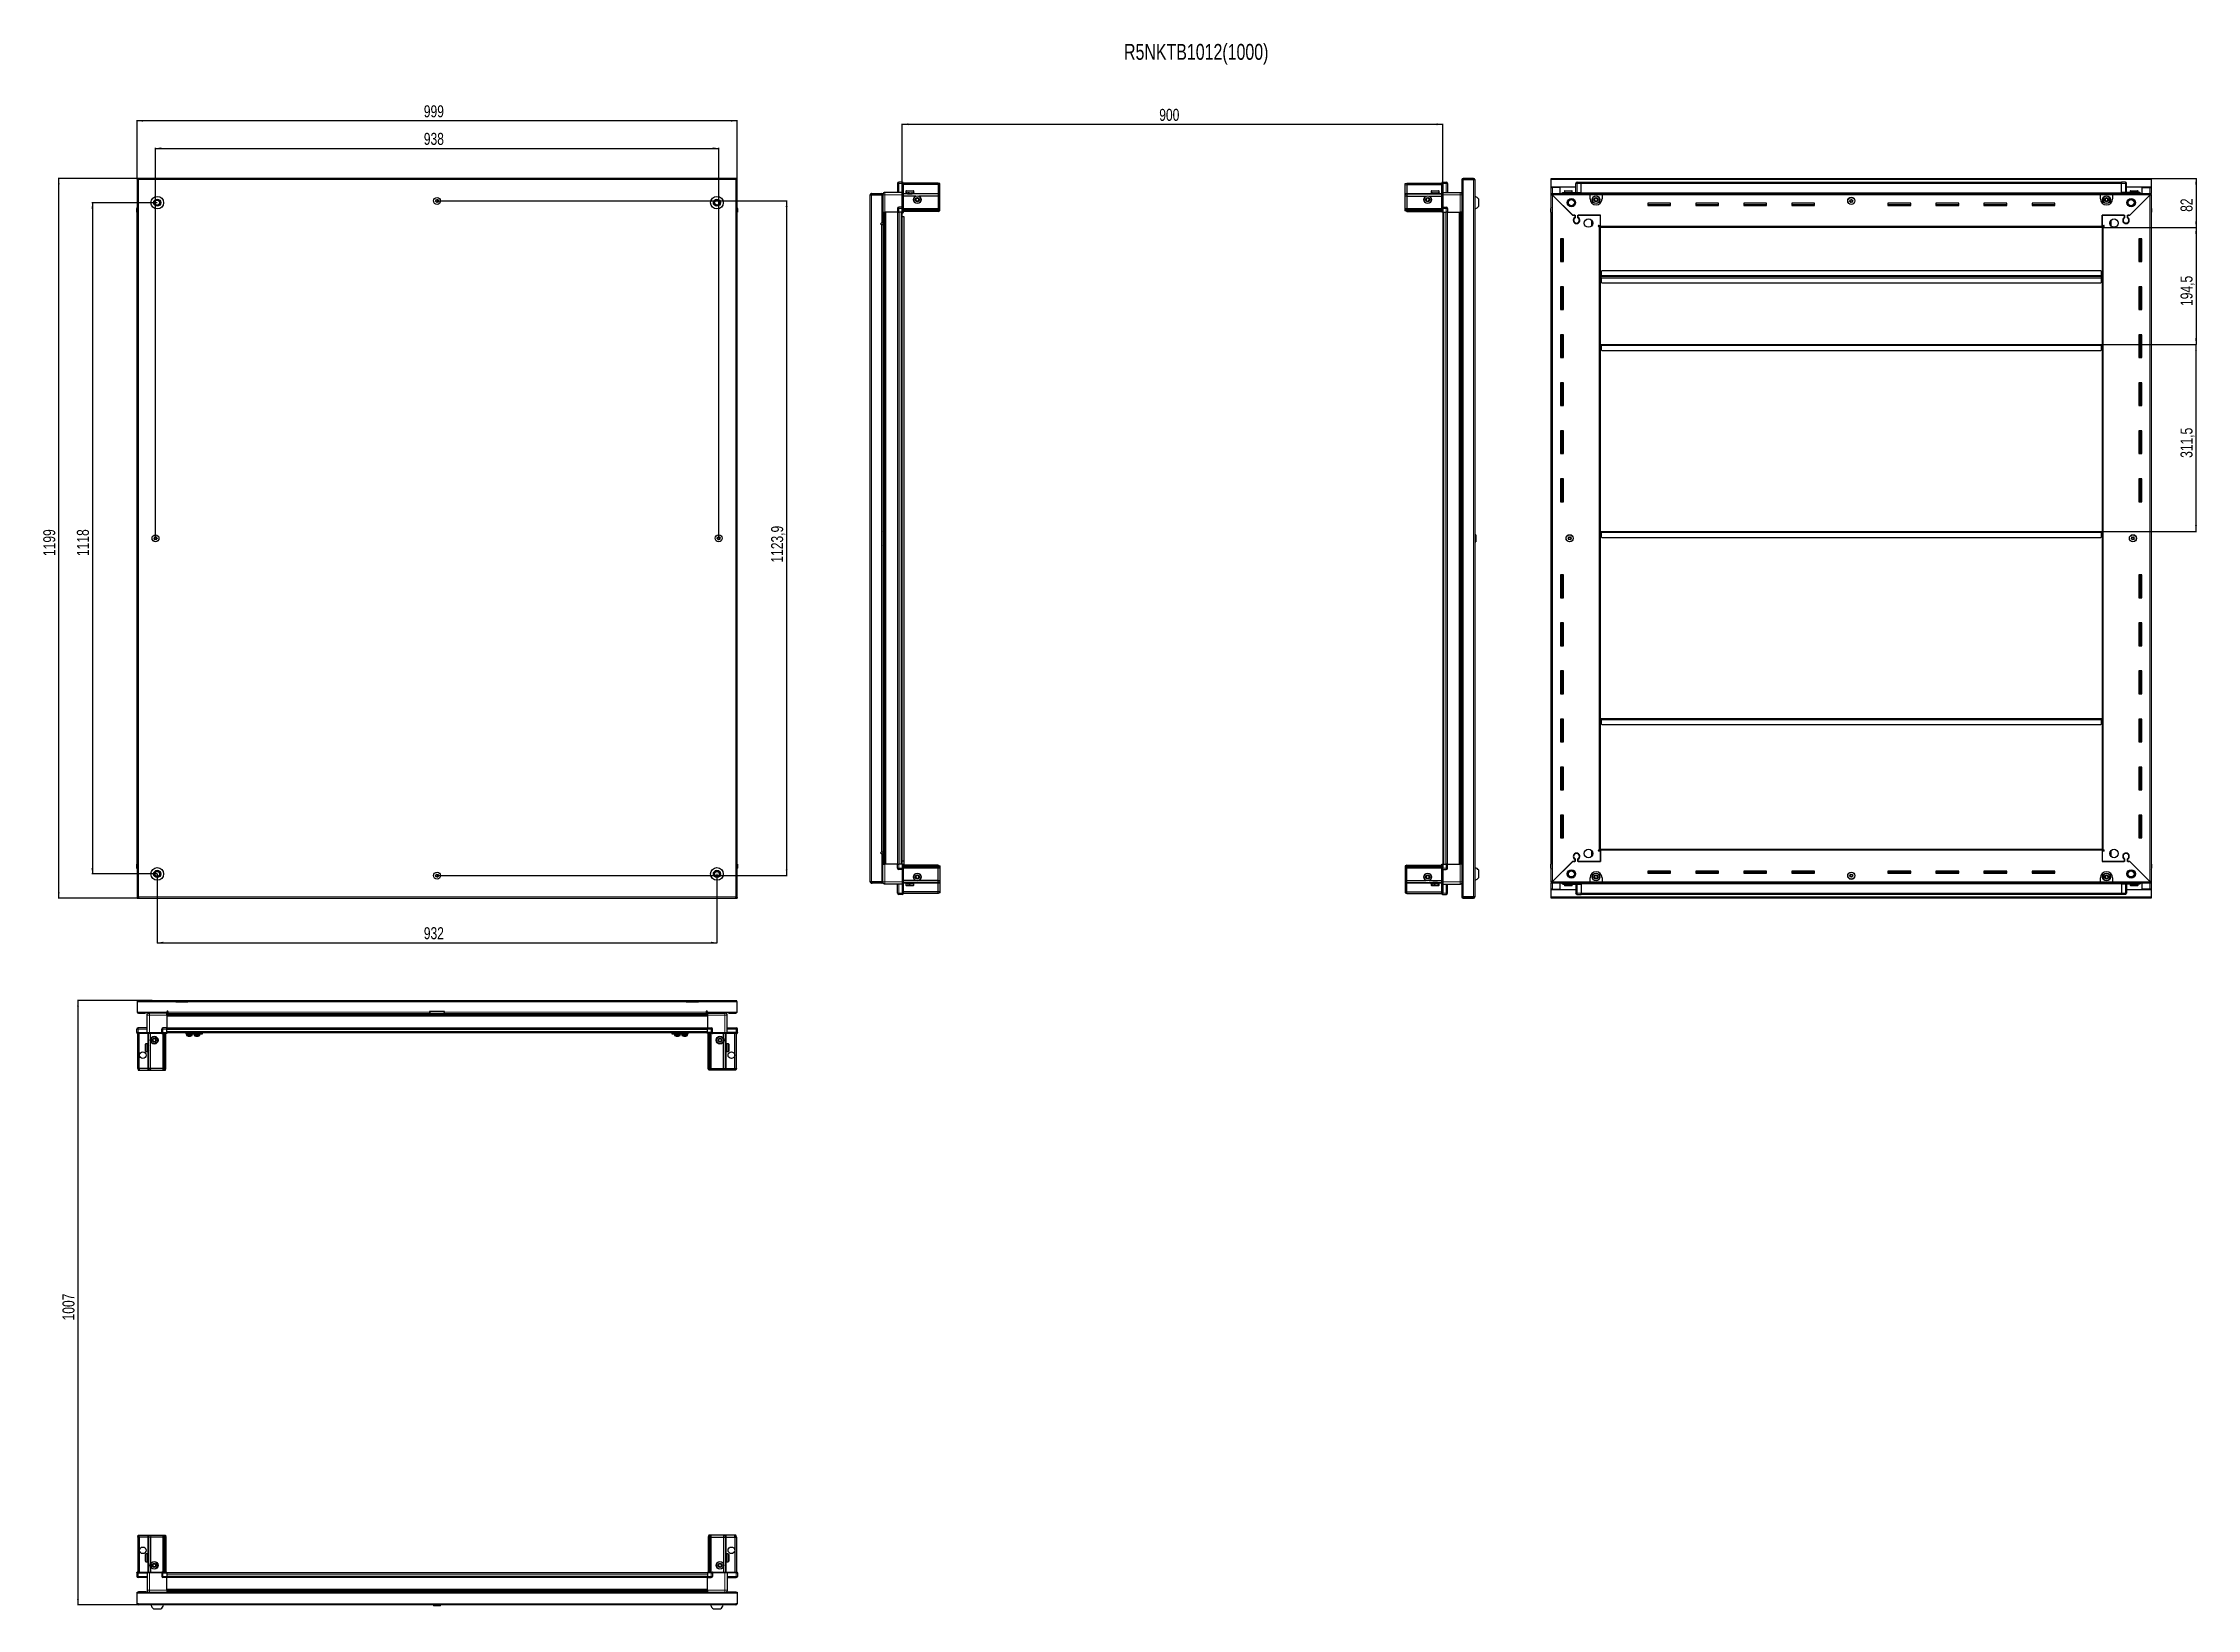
# Model space of a CAD drawing. Header units: millimetres. Extents: x -659 to 2927, y -1010 to 1598.
import ezdxf

# ---------------------------------------------------------------- set-up
doc = ezdxf.new("R2010")
doc.units = ezdxf.units.MM
doc.layers.add('FORMAT', color=7, linetype='Continuous')
doc.styles.add('SLDTEXTSTYLE0', font='TXT', dxfattribs={"width": 0.75})
doc.dimstyles.new('SLDDIMSTYLE0', dxfattribs={"dimtxt": 20, "dimasz": 10, "dimexe": 0, "dimexo": 0.0625, "dimgap": 5, "dimtad": 2, "dimdec": 1, "dimrnd": 1e-09, "dimzin": 12, "dimdsep": 46, "dimtxsty": 'SLDTEXTSTYLE0', "dimsah": 1, "dimcen": 0.09, "dimadec": 0, "dimazin": 3, "dimtfac": 1, "dimtofl": 0, "dimtmove": 0, "dimatfit": 3, "dimfxl": 0, "dimfrac": 2, "dimtolj": 1, "dimtzin": 12, "dimarcsym": 0})

msp = doc.modelspace()

# ---------------------------------------------------------------- texts
at = {"layer": 'FORMAT', "insert": (1140.75, 1596.74), "char_height": 26.4583, "attachment_point": 1, "style": 'SLDTEXTSTYLE0'}
msp.add_mtext('R5NKTB1012(1000)', dxfattribs=at)

# ---------------------------------------------------------------- blocks, each defined once
blk = doc.blocks.new('_D')
at = {"layer": 'FORMAT'}
for p, q in [((-502.6, 1372.8), (-634.1, 1372.8)), ((-633.1, 173.8), (-633.1, 1372.8)), ((-502.6, 173.8), (-634.1, 173.8))]:
    blk.add_line(p, q, dxfattribs=at)
for points in [[(-633.1, 1372.8), (-634.6, 1362.8), (-631.5, 1362.8)], [(-633.1, 173.8), (-631.5, 183.8), (-634.6, 183.8)]]:
    blk.add_solid(points, dxfattribs=at)
at = {"layer": 'FORMAT', "insert": (-658.9, 743.8), "char_height": 20, "attachment_point": 1, "rotation": 90, "style": 'SLDTEXTSTYLE0'}
blk.add_mtext('1199', dxfattribs=at)
blk = doc.blocks.new('_D_1')
at = {"layer": 'FORMAT'}
for p, q in [((-502.6, 1372.8), (-502.6, 1469.7)), ((496.4, 1468.7), (-502.6, 1468.7)), ((496.4, 1372.8), (496.4, 1469.7))]:
    blk.add_line(p, q, dxfattribs=at)
for points in [[(-502.6, 1468.7), (-492.6, 1467.2), (-492.6, 1470.3)], [(496.4, 1468.7), (486.4, 1470.3), (486.4, 1467.2)]]:
    blk.add_solid(points, dxfattribs=at)
at = {"layer": 'FORMAT', "insert": (-25.2, 1494.5), "char_height": 20, "attachment_point": 1, "style": 'SLDTEXTSTYLE0'}
blk.add_mtext('999', dxfattribs=at)
blk = doc.blocks.new('_D_2')
at = {"layer": 'FORMAT'}
for p, q in [((-469.1, 214.3), (-469.1, 98.8)), ((462.9, 214.3), (462.9, 98.8)), ((-469.1, 99.8), (462.9, 99.8))]:
    blk.add_line(p, q, dxfattribs=at)
for points in [[(-469.1, 99.8), (-459.1, 98.3), (-459.1, 101.4)], [(462.9, 99.8), (452.9, 101.4), (452.9, 98.3)]]:
    blk.add_solid(points, dxfattribs=at)
at = {"layer": 'FORMAT', "insert": (-25.2, 125.6), "char_height": 20, "attachment_point": 1, "style": 'SLDTEXTSTYLE0'}
blk.add_mtext('932', dxfattribs=at)
blk = doc.blocks.new('_D_3')
at = {"layer": 'FORMAT'}
for p, q in [((-472.1, 773.3), (-472.1, 1423.8)), ((-472.1, 1422.8), (465.9, 1422.8)), ((465.9, 773.3), (465.9, 1423.8))]:
    blk.add_line(p, q, dxfattribs=at)
for points in [[(-472.1, 1422.8), (-462.1, 1421.3), (-462.1, 1424.4)], [(465.9, 1422.8), (455.9, 1424.4), (455.9, 1421.3)]]:
    blk.add_solid(points, dxfattribs=at)
at = {"layer": 'FORMAT', "insert": (-25.2, 1448.6), "char_height": 20, "attachment_point": 1, "style": 'SLDTEXTSTYLE0'}
blk.add_mtext('938', dxfattribs=at)
blk = doc.blocks.new('_D_4')
at = {"layer": 'FORMAT'}
for p, q in [((-3.1, 1335.3), (579.9, 1335.3)), ((578.9, 1335.3), (578.9, 211.5)), ((-3.1, 211.5), (579.9, 211.5))]:
    blk.add_line(p, q, dxfattribs=at)
for points in [[(578.9, 1335.3), (577.4, 1325.3), (580.5, 1325.3)], [(578.9, 211.5), (580.5, 221.5), (577.4, 221.5)]]:
    blk.add_solid(points, dxfattribs=at)
at = {"layer": 'FORMAT', "insert": (553.1, 732.8), "char_height": 20, "attachment_point": 1, "rotation": 90, "style": 'SLDTEXTSTYLE0'}
blk.add_mtext('1123,9', dxfattribs=at)
blk = doc.blocks.new('_D_5')
at = {"layer": 'FORMAT'}
for p, q in [((-469.1, 1332.3), (-578.1, 1332.3)), ((-577.1, 1332.3), (-577.1, 214.3)), ((-469.1, 214.3), (-578.1, 214.3))]:
    blk.add_line(p, q, dxfattribs=at)
for points in [[(-577.1, 1332.3), (-578.6, 1322.3), (-575.5, 1322.3)], [(-577.1, 214.3), (-575.5, 224.3), (-578.6, 224.3)]]:
    blk.add_solid(points, dxfattribs=at)
at = {"layer": 'FORMAT', "insert": (-602.9, 743.8), "char_height": 20, "attachment_point": 1, "rotation": 90, "style": 'SLDTEXTSTYLE0'}
blk.add_mtext('1118', dxfattribs=at)
blk = doc.blocks.new('_D_6')
at = {"layer": 'FORMAT'}
for p, q in [((771.5, 1316.3), (771.5, 1463.8)), ((771.5, 1462.8), (1671.5, 1462.8)), ((1671.5, 1316.3), (1671.5, 1463.8))]:
    blk.add_line(p, q, dxfattribs=at)
for points in [[(771.5, 1462.8), (781.5, 1461.3), (781.5, 1464.4)], [(1671.5, 1462.8), (1661.5, 1464.4), (1661.5, 1461.3)]]:
    blk.add_solid(points, dxfattribs=at)
at = {"layer": 'FORMAT', "insert": (1199.4, 1488.6), "char_height": 20, "attachment_point": 1, "style": 'SLDTEXTSTYLE0'}
blk.add_mtext('900', dxfattribs=at)
blk = doc.blocks.new('_D_7')
at = {"layer": 'FORMAT'}
for p, q in [((2851.2, 1372.8), (2926.7, 1372.8)), ((2925.7, 1372.8), (2925.7, 1290.8)), ((2769.2, 1290.8), (2926.7, 1290.8))]:
    blk.add_line(p, q, dxfattribs=at)
for points in [[(2925.7, 1372.8), (2924.2, 1362.8), (2927.2, 1362.8)], [(2925.7, 1290.8), (2927.2, 1300.8), (2924.2, 1300.8)]]:
    blk.add_solid(points, dxfattribs=at)
at = {"layer": 'FORMAT', "insert": (2899.9, 1317.1), "char_height": 20, "attachment_point": 1, "rotation": 90, "style": 'SLDTEXTSTYLE0'}
blk.add_mtext('82', dxfattribs=at)
blk = doc.blocks.new('_D_8')
at = {"layer": 'FORMAT'}
for p, q in [((2768.2, 1096.3), (2926.7, 1096.3)), ((2925.7, 784.8), (2925.7, 1096.3)), ((2768.2, 784.8), (2926.7, 784.8))]:
    blk.add_line(p, q, dxfattribs=at)
for points in [[(2925.7, 1096.3), (2924.2, 1086.3), (2927.2, 1086.3)], [(2925.7, 784.8), (2927.2, 794.8), (2924.2, 794.8)]]:
    blk.add_solid(points, dxfattribs=at)
at = {"layer": 'FORMAT', "insert": (2899.9, 907.3), "char_height": 20, "attachment_point": 1, "rotation": 90, "style": 'SLDTEXTSTYLE0'}
blk.add_mtext('311,5', dxfattribs=at)
blk = doc.blocks.new('_D_9')
at = {"layer": 'FORMAT'}
for p, q in [((2769.2, 1290.8), (2926.7, 1290.8)), ((2925.7, 1290.8), (2925.7, 1096.3)), ((2768.2, 1096.3), (2926.7, 1096.3))]:
    blk.add_line(p, q, dxfattribs=at)
for points in [[(2925.7, 1290.8), (2924.2, 1280.8), (2927.2, 1280.8)], [(2925.7, 1096.3), (2927.2, 1106.3), (2924.2, 1106.3)]]:
    blk.add_solid(points, dxfattribs=at)
at = {"layer": 'FORMAT', "insert": (2899.9, 1160.3), "char_height": 20, "attachment_point": 1, "rotation": 90, "style": 'SLDTEXTSTYLE0'}
blk.add_mtext('194,5', dxfattribs=at)
blk = doc.blocks.new('_D_10')
at = {"layer": 'FORMAT'}
for p, q in [((-477.7, 3.8), (-602.1, 3.8)), ((-601.1, 3.8), (-601.1, -1003.2)), ((-500.5, -1003.2), (-602.1, -1003.2))]:
    blk.add_line(p, q, dxfattribs=at)
for points in [[(-601.1, 3.8), (-602.6, -6.2), (-599.5, -6.2)], [(-601.1, -1003.2), (-599.5, -993.2), (-602.6, -993.2)]]:
    blk.add_solid(points, dxfattribs=at)
at = {"layer": 'FORMAT', "insert": (-626.9, -529.3), "char_height": 20, "attachment_point": 1, "rotation": 90, "style": 'SLDTEXTSTYLE0'}
blk.add_mtext('1007', dxfattribs=at)

# ---------------------------------------------------------------- dimensions: what is measured, and where the dimension line sits
at = {"layer": 'FORMAT'}
for base, p1, p2, picture, middle in [((-502.58, 1468.73), (496.42, 1372.83), (-502.58, 1372.83), '_D_1', (-3.08, 1468.73)), ((1671.52, 1462.83), (771.52, 1316.33), (1671.52, 1316.33), '_D_6', (1221.52, 1462.83)), ((465.92, 1422.83), (-472.08, 773.33), (465.92, 773.33), '_D_3', (-3.08, 1422.83)), ((462.92, 99.83), (-469.08, 214.33), (462.92, 214.33), '_D_2', (-3.08, 99.83))]:
    dim = msp.add_linear_dim(base=base, p1=p1, p2=p2, dimstyle='SLDDIMSTYLE0', dxfattribs=at)
    dim.commit()
    dim.dimension.update_dxf_attribs({"geometry": picture, "text_midpoint": middle, "dimtype": 160})
for base, p1, p2, picture, middle in [((-633.08, 1372.83), (-502.58, 173.83), (-502.58, 1372.83), '_D', (-633.08, 773.33)), ((2925.69, 1290.83), (2851.19, 1372.83), (2769.19, 1290.83), '_D_7', (2925.69, 1331.83)), ((-577.08, 214.33), (-469.08, 1332.33), (-469.08, 214.33), '_D_5', (-577.08, 773.33)), ((578.92274493, 211.47958773), (-3.07761197, 1335.32958773), (-3.07761197, 211.47958773), '_D_4', (578.92274493, 773.40458773)), ((2925.69, 1096.33), (2769.19, 1290.83), (2768.19, 1096.33), '_D_9', (2925.69, 1193.58)), ((2925.69, 1096.33), (2768.19, 784.83), (2768.19, 1096.33), '_D_8', (2925.69, 940.58)), ((-601.08, -1003.22), (-477.71, 3.78), (-500.48, -1003.22), '_D_10', (-601.08, -499.72))]:
    dim = msp.add_linear_dim(base=base, p1=p1, p2=p2, angle=90, dimstyle='SLDDIMSTYLE0', dxfattribs=at)
    dim.commit()
    dim.dimension.update_dxf_attribs({"geometry": picture, "text_midpoint": middle, "dimtype": 160})

# ---------------------------------------------------------------- linework, layer by layer
at = {"color": 7, "linetype": 'Continuous', "lineweight": 25}
for p, q in [((-502.58, 1371.33), (-502.58, 1372.83)), ((-500.48, 1372.83), (-502.58, 1372.83)), ((-502.58, 1371.33), (-500.48, 1371.33)), ((-502.58, 1371.33), (-502.58, 1370.73)), ((-502.58, 1370.73), (-502.58, 175.93)), ((-502.58, 1370.73), (-500.48, 1370.73)), ((494.32, 1372.83), (-500.48, 1372.83)), ((-500.48, 1372.83), (-500.48, 1370.73)), ((494.32, 1370.73), (494.32, 1372.83)), ((496.42, 1372.83), (494.32, 1372.83)), ((494.32, 1371.33), (496.42, 1371.33)), ((494.32, 1370.73), (496.42, 1370.73)), ((496.42, 1371.33), (496.42, 1372.83)), ((496.42, 1370.73), (496.42, 1371.33)), ((496.42, 175.93), (496.42, 1370.73)), ((763.67, 1364.33), (763.67, 1349.33)), ((771.67, 1366.33), (765.67, 1366.33)), ((771.67, 1366.33), (772.01, 1366.33)), ((771.67, 1366.33), (771.67, 1364.33)), ((771.67, 1349.53), (771.67, 1364.33)), ((771.67, 1349.53), (771.67, 1364.33)), ((772.87, 1365.83), (772.01, 1366.33)), ((772.87, 1364.33), (772.87, 1365.83)), ((831.17, 1364.83), (772.87, 1364.83)), ((772.87, 1364.33), (772.87, 1349.53)), ((831.17, 1364.83), (831.17, 1362.33)), ((834.17, 1364.03), (831.17, 1364.83)), ((834.17, 1362.17), (834.17, 1364.03)), ((1608.87, 1364.03), (1611.87, 1364.83)), ((1608.87, 1362.17), (1608.87, 1364.03)), ((1611.87, 1364.83), (1611.87, 1362.33)), ((1611.87, 1364.83), (1670.17, 1364.83)), ((1671.04, 1366.33), (1670.17, 1365.83)), ((1671.04, 1366.33), (1670.17, 1365.83)), ((1670.17, 1365.83), (1670.17, 1364.33)), ((1670.17, 1349.53), (1670.17, 1364.33)), ((1671.37, 1366.33), (1671.04, 1366.33)), ((1671.37, 1366.33), (1671.04, 1366.33)), ((1671.37, 1364.33), (1671.37, 1366.33)), ((1671.37, 1366.33), (1671.37, 1366.33)), ((1671.37, 1366.33), (1677.37, 1366.33)), ((1671.37, 1364.33), (1671.37, 1349.53)), ((1679.37, 1364.33), (1679.37, 1349.33)), ((1703.37, 1370.73), (1703.37, 1358.33)), ((1704.87, 1370.73), (1704.87, 1358.33)), ((1705.37, 1357.83), (1705.37, 1370.73)), ((1705.37, 1370.73), (1722.77, 1370.73)), ((1722.77, 1372.83), (1705.47, 1372.83)), ((1722.77, 1371.33), (1705.47, 1371.33)), ((1722.77, 1371.33), (1722.77, 1372.83)), ((1722.77, 1370.73), (1724.87, 1370.73)), ((1724.87, 1370.73), (1724.87, 175.93)), ((1852.19, 1372.83), (2851.19, 1372.83)), ((1852.19, 1370.73), (1852.19, 1372.83)), ((1852.19, 1358.33), (1852.19, 1370.73)), ((1893.19, 1349.33), (1893.19, 1364.33)), ((1893.87, 1365.83), (1893.87, 1365.83)), ((1895.19, 1366.33), (1901.69, 1366.33)), ((1895.19, 1366.33), (1901.69, 1366.33)), ((1901.69, 1366.33), (1901.69, 1366.33)), ((1901.69, 1366.33), (1901.69, 1366.33)), ((1901.69, 1366.33), (1901.69, 1364.33)), ((2801.69, 1366.18), (1901.69, 1366.18)), ((1901.69, 1349.33), (1901.69, 1364.33)), ((2801.69, 1366.33), (2801.69, 1366.33)), ((2808.19, 1366.33), (2801.69, 1366.33)), ((2808.19, 1366.33), (2801.69, 1366.33)), ((2801.69, 1366.33), (2801.69, 1364.33)), ((2801.69, 1349.33), (2801.69, 1364.33)), ((2810.19, 1364.33), (2810.19, 1364.33)), ((2810.19, 1349.33), (2810.19, 1364.33)), ((2851.19, 1372.83), (2851.19, 1370.73)), ((2851.19, 1370.73), (2851.19, 1358.33)), ((718.17, 1340.96), (717.87, 1340.96)), ((717.87, 1329.39), (717.87, 1340.96)), ((717.87, 1329.39), (718.17, 1329.39)), ((719.67, 1345.48), (718.17, 1345.48)), ((718.17, 1344.98), (718.17, 1345.48)), ((718.17, 201.68), (718.17, 1344.98)), ((720.27, 1346.08), (720.27, 1347.58)), ((720.27, 1347.58), (721.17, 1347.58)), ((720.27, 1346.08), (721.17, 1346.08)), ((720.27, 1345.58), (737.67, 1345.58)), ((721.17, 1346.08), (721.17, 1347.58)), ((721.17, 1347.58), (737.67, 1347.58)), ((721.17, 1346.08), (737.67, 1346.08)), ((737.67, 1346.08), (737.67, 1347.58)), ((739.17, 1345.58), (737.67, 1345.58)), ((737.67, 1345.58), (737.67, 1298.08)), ((739.17, 1345.33), (739.17, 1316.33)), ((771.67, 1349.33), (742.67, 1349.33)), ((771.67, 1349.33), (771.67, 1349.53)), ((771.67, 1349.33), (772.87, 1349.33)), ((771.67, 1345.33), (771.67, 1349.33)), ((771.67, 1325.03), (771.67, 1345.33)), ((831.17, 1362.33), (772.87, 1362.33)), ((772.87, 1349.53), (772.87, 1349.33)), ((772.87, 1349.33), (772.87, 1345.33)), ((831.17, 1346.83), (772.87, 1346.83)), ((772.87, 1345.33), (772.87, 1325.03)), ((794.17, 1343.33), (772.87, 1343.33)), ((777.67, 1351.23), (777.67, 1348.83)), ((777.67, 1348.83), (777.67, 1348.33)), ((777.67, 1348.33), (777.81, 1348.33)), ((778, 1348.83), (777.81, 1348.83)), ((777.81, 1348.83), (777.81, 1348.33)), ((777.81, 1348.33), (778, 1348.33)), ((778, 1348.83), (778, 1348.33)), ((778, 1348.33), (778.53, 1348.33)), ((778.47, 1352.03), (785.64, 1352.03)), ((778.93, 1348.83), (778.53, 1348.83)), ((778.53, 1348.83), (778.53, 1348.33)), ((778.53, 1348.33), (778.93, 1348.33)), ((778.93, 1348.83), (778.93, 1348.33)), ((778.93, 1348.33), (779.8, 1348.33)), ((779.77, 1348.33), (779.77, 1348.23)), ((779.77, 1348.23), (788.57, 1348.23)), ((780.37, 1348.83), (779.8, 1348.83)), ((779.8, 1348.83), (779.8, 1348.33)), ((779.8, 1348.33), (780.37, 1348.33)), ((780.17, 1347.83), (780.86, 1347.35)), ((780.17, 1347.83), (785.2, 1347.83)), ((780.86, 1347.35), (780.17, 1346.86)), ((780.17, 1346.86), (780.17, 1346.83)), ((780.17, 1346.86), (785.2, 1346.86)), ((780.37, 1348.83), (780.37, 1348.33)), ((780.37, 1348.33), (781.49, 1348.33)), ((780.86, 1347.35), (785.03, 1347.35)), ((782.18, 1348.83), (781.49, 1348.83)), ((781.49, 1348.83), (781.49, 1348.33)), ((781.49, 1348.33), (782.18, 1348.33)), ((782.18, 1348.83), (782.18, 1348.33)), ((782.18, 1348.33), (783.46, 1348.33)), ((784.19, 1348.83), (783.46, 1348.83)), ((783.46, 1348.83), (783.46, 1348.33)), ((783.46, 1348.33), (783.69, 1348.33)), ((783.69, 1348.83), (783.69, 1348.33)), ((784.19, 1348.83), (784.19, 1348.33)), ((784.19, 1348.83), (784.19, 1348.33)), ((784.19, 1348.33), (785.49, 1348.33)), ((784.19, 1348.33), (784.19, 1348.33)), ((785.03, 1347.35), (787.48, 1347.35)), ((785.2, 1347.83), (788.17, 1347.83)), ((785.2, 1346.86), (788.17, 1346.86)), ((786.2, 1348.83), (785.49, 1348.83)), ((785.49, 1348.83), (785.49, 1348.33)), ((785.55, 1348.83), (785.55, 1348.33)), ((785.55, 1348.33), (786.2, 1348.33)), ((785.64, 1352.03), (789.87, 1352.03)), ((786.2, 1348.83), (786.2, 1348.33)), ((786.2, 1348.33), (787.39, 1348.33)), ((788.01, 1348.83), (787.39, 1348.83)), ((787.39, 1348.83), (787.39, 1348.33)), ((787.39, 1348.33), (788.01, 1348.33)), ((787.48, 1347.35), (788.17, 1347.83)), ((788.17, 1346.86), (787.48, 1347.35)), ((788.01, 1348.83), (788.01, 1348.33)), ((788.01, 1348.33), (788.98, 1348.33)), ((788.17, 1346.83), (788.17, 1346.86)), ((788.57, 1348.23), (788.57, 1348.33)), ((789.44, 1348.83), (788.98, 1348.83)), ((788.98, 1348.83), (788.98, 1348.33)), ((788.98, 1348.33), (789.44, 1348.33)), ((789.44, 1348.83), (789.44, 1348.33)), ((789.44, 1348.33), (790.1, 1348.33)), ((790.36, 1348.83), (790.1, 1348.83)), ((790.1, 1348.83), (790.1, 1348.33)), ((790.1, 1348.33), (790.36, 1348.33)), ((790.36, 1348.83), (790.36, 1348.33)), ((790.36, 1348.33), (790.63, 1348.33)), ((790.67, 1348.83), (790.63, 1348.83)), ((790.63, 1348.83), (790.63, 1348.33)), ((790.63, 1348.33), (790.67, 1348.33)), ((790.67, 1348.83), (790.67, 1351.23)), ((790.67, 1348.83), (790.67, 1348.33)), ((831.17, 1343.33), (799.17, 1343.33)), ((831.17, 1362.33), (831.17, 1347.83)), ((834.17, 1362.17), (831.17, 1362.33)), ((831.17, 1347.83), (831.17, 1346.83)), ((831.17, 1346.83), (831.17, 1343.33)), ((834.17, 1346.03), (831.17, 1346.83)), ((831.17, 1343.33), (831.17, 1322.83)), ((831.17, 1343.33), (834.17, 1343)), ((834.17, 1347.83), (834.17, 1362.17)), ((834.17, 1346.03), (834.17, 1347.83)), ((834.17, 1343), (834.17, 1346.03)), ((834.17, 1322.83), (834.17, 1343)), ((1608.87, 1362.17), (1611.87, 1362.33)), ((1608.87, 1347.83), (1608.87, 1362.17)), ((1608.87, 1346.03), (1608.87, 1347.83)), ((1608.87, 1346.03), (1611.87, 1346.83)), ((1608.87, 1343), (1608.87, 1346.03)), ((1611.87, 1343.33), (1608.87, 1343)), ((1608.87, 1322.83), (1608.87, 1343)), ((1611.87, 1362.33), (1611.87, 1347.83)), ((1611.87, 1362.33), (1670.17, 1362.33)), ((1611.87, 1347.83), (1611.87, 1346.83)), ((1611.87, 1346.83), (1611.87, 1343.33)), ((1611.87, 1346.83), (1670.17, 1346.83)), ((1611.87, 1343.33), (1611.87, 1322.83)), ((1611.87, 1343.33), (1643.87, 1343.33)), ((1648.87, 1343.33), (1670.17, 1343.33)), ((1652.37, 1351.23), (1652.37, 1348.33)), ((1652.37, 1348.33), (1652.41, 1348.33)), ((1652.53, 1348.83), (1652.41, 1348.83)), ((1652.41, 1348.83), (1652.41, 1348.33)), ((1652.41, 1348.33), (1652.53, 1348.33)), ((1652.53, 1348.83), (1652.53, 1348.33)), ((1652.53, 1348.33), (1652.94, 1348.33)), ((1653.28, 1348.83), (1652.94, 1348.83)), ((1652.94, 1348.83), (1652.94, 1348.33)), ((1652.94, 1348.33), (1653.28, 1348.33)), ((1653.17, 1352.03), (1664.57, 1352.03)), ((1653.28, 1348.83), (1653.28, 1348.33)), ((1653.28, 1348.33), (1654.05, 1348.33)), ((1654.58, 1348.83), (1654.05, 1348.83)), ((1654.05, 1348.83), (1654.05, 1348.33)), ((1654.05, 1348.33), (1654.58, 1348.33)), ((1654.47, 1348.33), (1654.47, 1348.23)), ((1654.47, 1348.23), (1663.27, 1348.23)), ((1654.58, 1348.83), (1654.58, 1348.33)), ((1654.58, 1348.33), (1655.63, 1348.33)), ((1654.87, 1347.83), (1655.56, 1347.35)), ((1654.87, 1347.83), (1662.87, 1347.83)), ((1655.56, 1347.35), (1654.87, 1346.86)), ((1654.87, 1346.86), (1654.87, 1346.83)), ((1654.87, 1346.86), (1662.87, 1346.86)), ((1655.56, 1347.35), (1662.18, 1347.35)), ((1656.3, 1348.83), (1655.63, 1348.83)), ((1655.63, 1348.83), (1655.63, 1348.33)), ((1655.63, 1348.33), (1656.3, 1348.33)), ((1656.3, 1348.83), (1656.3, 1348.33)), ((1656.3, 1348.33), (1657.53, 1348.33)), ((1658.27, 1348.83), (1657.53, 1348.83)), ((1657.53, 1348.83), (1657.53, 1348.33)), ((1657.53, 1348.33), (1657.97, 1348.33)), ((1657.97, 1348.83), (1657.97, 1348.33)), ((1658.27, 1348.83), (1658.27, 1348.33)), ((1658.27, 1348.33), (1659.57, 1348.33)), ((1660.29, 1348.83), (1659.57, 1348.83)), ((1659.57, 1348.83), (1659.57, 1348.33)), ((1659.84, 1348.83), (1659.84, 1348.33)), ((1659.84, 1348.33), (1660.29, 1348.33)), ((1660.29, 1348.83), (1660.29, 1348.33)), ((1660.29, 1348.33), (1661.53, 1348.33)), ((1662.19, 1348.83), (1661.53, 1348.83)), ((1661.53, 1348.83), (1661.53, 1348.33)), ((1661.53, 1348.33), (1662.19, 1348.33)), ((1662.18, 1347.35), (1662.87, 1347.83)), ((1662.87, 1346.86), (1662.18, 1347.35)), ((1662.19, 1348.83), (1662.19, 1348.33)), ((1662.19, 1348.33), (1663.23, 1348.33)), ((1662.87, 1346.83), (1662.87, 1346.86)), ((1663.75, 1348.83), (1663.23, 1348.83)), ((1663.23, 1348.83), (1663.23, 1348.33)), ((1663.23, 1348.33), (1663.75, 1348.33)), ((1663.27, 1348.23), (1663.27, 1348.33)), ((1663.75, 1348.83), (1663.75, 1348.33)), ((1663.75, 1348.33), (1664.51, 1348.33)), ((1664.84, 1348.83), (1664.51, 1348.83)), ((1664.51, 1348.83), (1664.51, 1348.33)), ((1664.51, 1348.33), (1664.84, 1348.33)), ((1664.84, 1348.83), (1664.84, 1348.33)), ((1664.84, 1348.33), (1665.23, 1348.33)), ((1665.34, 1348.83), (1665.23, 1348.83)), ((1665.23, 1348.83), (1665.23, 1348.33)), ((1665.23, 1348.33), (1665.34, 1348.33)), ((1665.34, 1348.83), (1665.34, 1348.33)), ((1665.34, 1348.33), (1665.37, 1348.33)), ((1665.37, 1348.33), (1665.37, 1351.23)), ((1670.17, 1349.33), (1670.17, 1349.53)), ((1671.37, 1349.33), (1670.17, 1349.33)), ((1670.17, 1345.33), (1670.17, 1349.33)), ((1670.17, 1325.03), (1670.17, 1345.33)), ((1671.37, 1349.53), (1671.37, 1349.33)), ((1671.37, 1349.33), (1671.37, 1345.33)), ((1671.37, 1349.33), (1700.37, 1349.33)), ((1671.37, 1345.33), (1671.37, 1325.03)), ((1703.27, 1357.83), (1703.27, 188.83)), ((1703.27, 1357.83), (1705.37, 1357.83)), ((1703.37, 1358.33), (1704.87, 1358.33)), ((1731.47, 1326.33), (1731.47, 1338.33)), ((1893.19, 1358.33), (1852.19, 1358.33)), ((1852.19, 1357.83), (1852.19, 1358.33)), ((1852.19, 1357.83), (1854.29, 1357.83)), ((1852.19, 1347.58), (1852.19, 1357.83)), ((1852.19, 1346.08), (1852.19, 1347.58)), ((1852.19, 1347.58), (1853.19, 1347.58)), ((1852.19, 1345.58), (1852.19, 1346.08)), ((1852.19, 1346.08), (1853.19, 1346.08)), ((1852.19, 201.08), (1852.19, 1345.58)), ((1853.69, 1345.58), (1852.19, 1345.58)), ((1853.19, 1346.08), (1853.19, 1347.58)), ((1853.19, 1347.58), (1916.69, 1347.58)), ((1853.69, 1357.83), (1853.69, 1358.33)), ((1853.79, 1345.48), (1887.69, 1311.58)), ((1867.19, 1357.83), (1854.29, 1357.83)), ((1888.39, 1310.88), (1854.29, 1344.98)), ((1867.19, 1347.58), (1867.19, 1357.83)), ((1872.69, 1349.33), (1901.69, 1349.33)), ((1874.19, 1351.23), (1874.19, 1349.33)), ((1874.99, 1352.03), (1886.39, 1352.03)), ((1887.19, 1349.33), (1887.19, 1351.23)), ((1901.62, 1347.58), (1901.69, 1349.3)), ((1901.69, 1349.33), (1901.69, 1348.83)), ((1901.69, 1348.18), (2801.69, 1348.18)), ((1916.69, 1345.48), (1916.69, 1347.58)), ((1916.69, 1347.58), (1936.69, 1347.58)), ((1916.69, 1346.08), (1936.69, 1346.08)), ((1916.69, 1338.58), (1916.69, 1345.48)), ((1936.69, 1347.58), (2766.69, 1347.58)), ((1936.69, 1347.58), (1936.69, 1345.48)), ((1936.69, 1345.48), (1936.69, 1338.58)), ((2050.69, 1331.33), (2012.69, 1331.33)), ((2012.69, 1331.33), (2012.69, 1327.83)), ((2050.69, 1328.58), (2012.69, 1328.58)), ((2012.69, 1327.83), (2050.69, 1327.83)), ((2050.69, 1327.83), (2050.69, 1331.33)), ((2130.69, 1331.33), (2092.69, 1331.33)), ((2092.69, 1331.33), (2092.69, 1327.83)), ((2130.69, 1328.58), (2092.69, 1328.58)), ((2092.69, 1327.83), (2130.69, 1327.83)), ((2130.69, 1327.83), (2130.69, 1331.33)), ((2210.69, 1331.33), (2172.69, 1331.33)), ((2172.69, 1331.33), (2172.69, 1327.83)), ((2210.69, 1328.58), (2172.69, 1328.58)), ((2172.69, 1327.83), (2210.69, 1327.83)), ((2210.69, 1327.83), (2210.69, 1331.33)), ((2290.69, 1331.33), (2252.69, 1331.33)), ((2252.69, 1331.33), (2252.69, 1327.83)), ((2290.69, 1328.58), (2252.69, 1328.58)), ((2252.69, 1327.83), (2290.69, 1327.83)), ((2290.69, 1327.83), (2290.69, 1331.33)), ((2450.69, 1331.33), (2412.69, 1331.33)), ((2412.69, 1331.33), (2412.69, 1327.83)), ((2450.69, 1328.58), (2412.69, 1328.58)), ((2412.69, 1327.83), (2450.69, 1327.83)), ((2450.69, 1327.83), (2450.69, 1331.33)), ((2530.69, 1331.33), (2492.69, 1331.33)), ((2492.69, 1331.33), (2492.69, 1327.83)), ((2530.69, 1328.58), (2492.69, 1328.58)), ((2492.69, 1327.83), (2530.69, 1327.83)), ((2530.69, 1327.83), (2530.69, 1331.33)), ((2610.69, 1331.33), (2572.69, 1331.33)), ((2572.69, 1331.33), (2572.69, 1327.83)), ((2610.69, 1328.58), (2572.69, 1328.58)), ((2572.69, 1327.83), (2610.69, 1327.83)), ((2610.69, 1327.83), (2610.69, 1331.33)), ((2690.69, 1331.33), (2652.69, 1331.33)), ((2652.69, 1331.33), (2652.69, 1327.83)), ((2690.69, 1328.58), (2652.69, 1328.58)), ((2652.69, 1327.83), (2690.69, 1327.83)), ((2690.69, 1327.83), (2690.69, 1331.33)), ((2766.69, 1345.48), (2766.69, 1347.58)), ((2766.69, 1347.58), (2786.69, 1347.58)), ((2766.69, 1346.08), (2786.69, 1346.08)), ((2766.69, 1338.58), (2766.69, 1345.48)), ((2786.69, 1347.58), (2850.19, 1347.58)), ((2786.69, 1347.58), (2786.69, 1345.48)), ((2786.69, 1345.48), (2786.69, 1338.58)), ((2830.69, 1349.33), (2801.69, 1349.33)), ((2801.69, 1349.33), (2801.69, 1348.83)), ((2801.69, 1349.3), (2801.77, 1347.58)), ((2851.19, 1358.33), (2810.19, 1358.33)), ((2849.09, 1344.98), (2814.99, 1310.88)), ((2815.69, 1311.58), (2849.59, 1345.48)), ((2816.19, 1351.23), (2816.19, 1349.33)), ((2816.99, 1352.03), (2828.39, 1352.03)), ((2829.19, 1349.33), (2829.19, 1351.23)), ((2836.19, 1347.58), (2836.19, 1357.83)), ((2836.19, 1357.83), (2849.09, 1357.83)), ((2849.09, 1357.83), (2851.19, 1357.83)), ((2849.69, 1357.83), (2849.69, 1358.33)), ((2849.69, 1345.58), (2851.19, 1345.58)), ((2850.19, 1346.08), (2850.19, 1347.58)), ((2850.19, 1347.58), (2851.19, 1347.58)), ((2850.19, 1346.08), (2851.19, 1346.08)), ((2851.19, 1357.83), (2851.19, 1358.33)), ((2851.19, 1357.83), (2851.19, 1347.58)), ((2851.19, 1346.08), (2851.19, 1347.58)), ((2851.19, 1346.08), (2851.19, 1345.58)), ((2851.19, 1345.58), (2851.19, 201.08)), ((-503.08, 1322.83), (-503.08, 1316.33)), ((-503.08, 1316.33), (-503.08, 1322.83)), ((-503.08, 1316.33), (-503.08, 1316.33)), ((-502.58, 1316.33), (-503.08, 1316.33)), ((-502.93, 1316.33), (-502.93, 230.33)), ((496.42, 1324.15), (496.42, 1324.15)), ((496.42, 1316.33), (496.92, 1316.33)), ((496.77, 230.33), (496.77, 1316.33)), ((496.92, 1322.83), (496.92, 1316.33)), ((496.92, 1316.33), (496.92, 1322.83)), ((496.92, 1316.33), (496.92, 1316.33)), ((496.92, 1316.33), (496.92, 1316.33)), ((737.67, 1298.08), (736.32, 1298.08)), ((736.32, 1296.08), (737.07, 1296.08)), ((737.07, 1296.08), (739.17, 1296.08)), ((737.67, 1319.08), (739.17, 1319.08)), ((739.17, 1316.33), (737.67, 1316.33)), ((739.17, 1296.08), (739.17, 250.58)), ((739.82, 230.33), (739.82, 1316.33)), ((741.62, 1316.33), (741.62, 230.33)), ((741.65, 1316.33), (741.65, 230.33)), ((763.67, 1316.33), (742.67, 1316.33)), ((763.67, 1322.83), (763.67, 1316.33)), ((763.67, 1316.33), (765.67, 1316.33)), ((764.32, 230.33), (764.32, 1316.33)), ((771.67, 1324.83), (765.67, 1324.83)), ((771.67, 1316.33), (765.67, 1316.33)), ((771.52, 230.33), (771.52, 1316.33)), ((771.52, 1309.33), (774.02, 1309.33)), ((771.67, 1324.83), (771.67, 1325.03)), ((771.67, 1324.83), (771.67, 1322.83)), ((771.67, 1324.83), (772.87, 1324.83)), ((771.67, 1316.33), (771.67, 1322.83)), ((771.67, 1316.33), (771.67, 1322.83)), ((771.67, 1316.33), (771.67, 1316.33)), ((771.67, 1316.33), (772.01, 1316.33)), ((772.01, 1316.33), (772.01, 1322.83)), ((772.87, 1316.33), (772.01, 1316.33)), ((772.01, 1316.33), (772.01, 1316.33)), ((772.87, 1325.03), (772.87, 1324.83)), ((772.87, 1324.15), (772.87, 1324.83)), ((772.87, 1324.15), (772.87, 1316.33)), ((831.17, 1321.83), (772.87, 1321.83)), ((831.17, 1320.83), (772.87, 1320.83)), ((831.17, 1319.33), (772.87, 1319.33)), ((831.17, 1317.83), (772.87, 1317.83)), ((774.02, 1309.33), (774.02, 235.83)), ((831.17, 1322.83), (831.17, 1321.83)), ((831.17, 1321.83), (831.17, 1320.83)), ((831.17, 1321.83), (834.17, 1321.03)), ((831.17, 1320.83), (831.17, 1319.33)), ((831.17, 1320.83), (834.17, 1320.29)), ((831.17, 1319.33), (834.17, 1319.78)), ((831.17, 1319.33), (831.17, 1317.83)), ((831.17, 1317.83), (834.17, 1318.63)), ((834.17, 1321.03), (834.17, 1322.83)), ((834.17, 1320.29), (834.17, 1321.03)), ((834.17, 1319.78), (834.17, 1320.29)), ((834.17, 1318.63), (834.17, 1319.78)), ((1608.87, 1321.03), (1608.87, 1322.83)), ((1611.87, 1321.83), (1608.87, 1321.03)), ((1608.87, 1320.29), (1608.87, 1321.03)), ((1611.87, 1320.83), (1608.87, 1320.29)), ((1608.87, 1319.78), (1608.87, 1320.29)), ((1611.87, 1319.33), (1608.87, 1319.78)), ((1608.87, 1318.63), (1608.87, 1319.78)), ((1611.87, 1317.83), (1608.87, 1318.63)), ((1611.87, 1322.83), (1611.87, 1321.83)), ((1611.87, 1321.83), (1611.87, 1320.83)), ((1611.87, 1321.83), (1670.17, 1321.83)), ((1611.87, 1320.83), (1670.17, 1320.83)), ((1611.87, 1320.83), (1611.87, 1319.33)), ((1611.87, 1319.33), (1611.87, 1317.83)), ((1611.87, 1319.33), (1670.17, 1319.33)), ((1611.87, 1317.83), (1670.17, 1317.83)), ((1670.17, 1324.83), (1670.17, 1325.03)), ((1671.37, 1324.83), (1670.17, 1324.83)), ((1670.17, 1324.83), (1670.17, 1324.15)), ((1670.17, 1316.33), (1670.17, 1324.15)), ((1671.04, 1316.33), (1670.17, 1316.33)), ((1671.04, 1322.83), (1671.04, 1316.33)), ((1671.37, 1316.33), (1671.04, 1316.33)), ((1671.37, 1325.03), (1671.37, 1324.83)), ((1671.37, 1322.83), (1671.37, 1324.83)), ((1671.37, 1322.83), (1671.37, 1324.83)), ((1671.37, 1324.83), (1677.37, 1324.83)), ((1671.37, 1322.83), (1671.37, 1316.33)), ((1671.37, 1316.33), (1677.37, 1316.33)), ((1671.52, 1316.33), (1671.52, 230.33)), ((1679.37, 1316.33), (1677.37, 1316.33)), ((1678.72, 1316.33), (1678.72, 230.33)), ((1679.37, 1322.83), (1679.37, 1316.33)), ((1679.37, 1316.33), (1700.37, 1316.33)), ((1701.4, 230.33), (1701.4, 1316.33)), ((1701.43, 230.33), (1701.43, 1316.33)), ((1703.22, 1316.33), (1703.22, 230.33)), ((1851.69, 1322.83), (1851.69, 1316.33)), ((1851.69, 1316.33), (1851.69, 1322.83)), ((1851.69, 1316.33), (1851.69, 1316.33)), ((1852.19, 1316.33), (1851.69, 1316.33)), ((1851.84, 1316.33), (1851.84, 230.33)), ((1887.69, 1311.58), (1891.89, 1311.58)), ((1889.09, 1311.58), (1888.39, 1310.88)), ((1891.19, 1311.58), (1889.09, 1311.58)), ((1891.19, 1311.58), (1891.19, 1307.69)), ((1891.89, 1311.58), (1891.89, 1307.29)), ((1892.19, 1298.72), (1892.19, 1297.96)), ((1896.49, 1311.58), (1934.19, 1311.58)), ((1896.49, 1307.29), (1896.49, 1311.58)), ((1897.19, 1307.69), (1897.19, 1311.58)), ((1934.19, 1311.58), (1897.19, 1311.58)), ((1919.69, 1294), (1919.69, 1302.66)), ((1931.34, 1294.33), (1934.19, 1294.33)), ((1932.09, 1292.33), (1931.34, 1292.33)), ((1932.09, 1292.33), (1934.19, 1292.33)), ((1934.19, 1293.33), (1932.19, 1293.33)), ((1932.19, 1293.33), (1932.19, 1292.33)), ((1934.19, 1294.33), (1934.19, 1311.58)), ((1934.19, 1292.93), (1934.19, 1311.58)), ((1934.19, 1290.83), (1934.19, 1292.93)), ((2769.19, 1311.58), (2769.19, 1294.33)), ((2806.19, 1311.58), (2769.19, 1311.58)), ((2769.19, 1311.58), (2806.89, 1311.58)), ((2769.19, 1292.93), (2769.19, 1311.58)), ((2769.19, 1294.33), (2772.04, 1294.33)), ((2771.19, 1293.33), (2769.19, 1293.33)), ((2769.19, 1292.93), (2769.19, 1290.83)), ((2769.19, 1292.33), (2771.29, 1292.33)), ((2771.19, 1292.33), (2771.19, 1293.33)), ((2772.04, 1292.33), (2771.29, 1292.33)), ((2783.69, 1302.66), (2783.69, 1294)), ((2806.19, 1311.58), (2806.19, 1307.69)), ((2806.89, 1311.58), (2806.89, 1307.29)), ((2811.19, 1298.72), (2811.19, 1297.96)), ((2811.49, 1311.58), (2815.69, 1311.58)), ((2811.49, 1307.29), (2811.49, 1311.58)), ((2814.29, 1311.58), (2812.19, 1311.58)), ((2812.19, 1307.69), (2812.19, 1311.58)), ((2814.99, 1310.88), (2814.29, 1311.58)), ((2851.19, 1324.15), (2851.19, 1324.15)), ((2851.19, 1316.33), (2851.69, 1316.33)), ((2851.54, 230.33), (2851.54, 1316.33)), ((2851.69, 1322.83), (2851.69, 1316.33)), ((2851.69, 1316.33), (2851.69, 1322.83)), ((2851.69, 1316.33), (2851.69, 1316.33)), ((2851.69, 1316.33), (2851.69, 1316.33)), ((1872.69, 1272.33), (1867.69, 1272.33)), ((1867.69, 1272.33), (1867.69, 1234.33)), ((1869.84, 1234.33), (1869.84, 1272.33)), ((1871.64, 1234.33), (1871.64, 1272.33)), ((1871.67, 1234.33), (1871.67, 1272.33)), ((1872.69, 1234.33), (1872.69, 1272.33)), ((1934.19, 255.83), (1934.19, 1290.83)), ((2769.19, 1290.83), (1934.19, 1290.83)), ((2769.19, 1290.83), (2769.19, 255.83)), ((2830.69, 1272.33), (2830.69, 1234.33)), ((2835.69, 1272.33), (2830.69, 1272.33)), ((2831.72, 1272.33), (2831.72, 1234.33)), ((2831.75, 1272.33), (2831.75, 1234.33)), ((2833.54, 1272.33), (2833.54, 1234.33)), ((2835.69, 1234.33), (2835.69, 1272.33)), ((1867.69, 1234.33), (1872.69, 1234.33)), ((2830.69, 1234.33), (2835.69, 1234.33)), ((1872.69, 1192.33), (1867.69, 1192.33)), ((1867.69, 1192.33), (1867.69, 1154.33)), ((1869.84, 1154.33), (1869.84, 1192.33)), ((1871.64, 1154.33), (1871.64, 1192.33)), ((1871.67, 1154.33), (1871.67, 1192.33)), ((1872.69, 1154.33), (1872.69, 1192.33)), ((1934.94, 1208.83), (1934.19, 1208.83)), ((1935.19, 1211.68), (1934.94, 1211.68)), ((1934.94, 1211.68), (1934.94, 1208.83)), ((1934.94, 1208.83), (1934.94, 1205.98)), ((1934.94, 1205.98), (1935.19, 1205.98)), ((1936.19, 1218.83), (1935.19, 1217.83)), ((1935.19, 1217.83), (1935.19, 1210.93)), ((1935.19, 1208.83), (1935.19, 1210.93)), ((1935.19, 1206.73), (1935.19, 1208.83)), ((2768.19, 1208.83), (1935.19, 1208.83)), ((1935.19, 1206.73), (1935.19, 1199.83)), ((1935.19, 1199.83), (1936.19, 1198.83)), ((2767.19, 1218.83), (1936.19, 1218.83)), ((1936.19, 1198.83), (2767.19, 1198.83)), ((2768.19, 1217.83), (2767.19, 1218.83)), ((2767.19, 1198.83), (2768.19, 1199.83)), ((2768.19, 1210.93), (2768.19, 1217.83)), ((2768.44, 1211.68), (2768.19, 1211.68)), ((2768.19, 1210.93), (2768.19, 1208.83)), ((2768.19, 1208.83), (2768.19, 1206.73)), ((2768.19, 1199.83), (2768.19, 1206.73)), ((2768.19, 1205.98), (2768.44, 1205.98)), ((2768.44, 1208.83), (2768.44, 1211.68)), ((2768.44, 1205.98), (2768.44, 1208.83)), ((2769.19, 1208.83), (2768.44, 1208.83)), ((2830.69, 1192.33), (2830.69, 1154.33)), ((2835.69, 1192.33), (2830.69, 1192.33)), ((2831.72, 1192.33), (2831.72, 1154.33)), ((2831.75, 1192.33), (2831.75, 1154.33)), ((2833.54, 1192.33), (2833.54, 1154.33)), ((2835.69, 1154.33), (2835.69, 1192.33)), ((1867.69, 1154.33), (1872.69, 1154.33)), ((2830.69, 1154.33), (2835.69, 1154.33)), ((1872.69, 1112.33), (1867.69, 1112.33)), ((1867.69, 1112.33), (1867.69, 1074.33)), ((1869.84, 1074.33), (1869.84, 1112.33)), ((1871.64, 1074.33), (1871.64, 1112.33)), ((1871.67, 1074.33), (1871.67, 1112.33)), ((1872.69, 1074.33), (1872.69, 1112.33)), ((2830.69, 1112.33), (2830.69, 1074.33)), ((2835.69, 1112.33), (2830.69, 1112.33)), ((2831.72, 1112.33), (2831.72, 1074.33)), ((2831.75, 1112.33), (2831.75, 1074.33)), ((2833.54, 1112.33), (2833.54, 1074.33)), ((2835.69, 1074.33), (2835.69, 1112.33)), ((1934.19, 1096.33), (1934.94, 1096.33)), ((1934.94, 1096.33), (1934.94, 1093.48)), ((1934.94, 1093.48), (1935.19, 1093.48)), ((1935.19, 1094.23), (1935.19, 1096.33)), ((1935.19, 1096.33), (2768.19, 1096.33)), ((1935.19, 1094.23), (1935.19, 1087.33)), ((1935.19, 1087.33), (1936.19, 1086.33)), ((1936.19, 1086.33), (2767.19, 1086.33)), ((2767.19, 1086.33), (2768.19, 1087.33)), ((2768.19, 1096.33), (2768.19, 1094.23)), ((2768.19, 1087.33), (2768.19, 1094.23)), ((2768.19, 1093.48), (2768.44, 1093.48)), ((2768.44, 1093.48), (2768.44, 1096.33)), ((2768.44, 1096.33), (2769.19, 1096.33)), ((1867.69, 1074.33), (1872.69, 1074.33)), ((2830.69, 1074.33), (2835.69, 1074.33)), ((1872.69, 1032.33), (1867.69, 1032.33)), ((1867.69, 1032.33), (1867.69, 994.33)), ((1869.84, 994.33), (1869.84, 1032.33)), ((1871.64, 994.33), (1871.64, 1032.33)), ((1871.67, 994.33), (1871.67, 1032.33)), ((1872.69, 994.33), (1872.69, 1032.33)), ((2830.69, 1032.33), (2830.69, 994.33)), ((2835.69, 1032.33), (2830.69, 1032.33)), ((2831.72, 1032.33), (2831.72, 994.33)), ((2831.75, 1032.33), (2831.75, 994.33)), ((2833.54, 1032.33), (2833.54, 994.33)), ((2835.69, 994.33), (2835.69, 1032.33)), ((1867.69, 994.33), (1872.69, 994.33)), ((2830.69, 994.33), (2835.69, 994.33)), ((1872.69, 952.33), (1867.69, 952.33)), ((1867.69, 952.33), (1867.69, 914.33)), ((1869.84, 914.33), (1869.84, 952.33)), ((1871.64, 914.33), (1871.64, 952.33)), ((1871.67, 914.33), (1871.67, 952.33)), ((1872.69, 914.33), (1872.69, 952.33)), ((2830.69, 952.33), (2830.69, 914.33)), ((2835.69, 952.33), (2830.69, 952.33)), ((2831.72, 952.33), (2831.72, 914.33)), ((2831.75, 952.33), (2831.75, 914.33)), ((2833.54, 952.33), (2833.54, 914.33)), ((2835.69, 914.33), (2835.69, 952.33)), ((1867.69, 914.33), (1872.69, 914.33)), ((2830.69, 914.33), (2835.69, 914.33)), ((1872.69, 872.33), (1867.69, 872.33)), ((1867.69, 872.33), (1867.69, 834.33)), ((1869.84, 834.33), (1869.84, 872.33)), ((1871.64, 834.33), (1871.64, 872.33)), ((1871.67, 834.33), (1871.67, 872.33)), ((1872.69, 834.33), (1872.69, 872.33)), ((2830.69, 872.33), (2830.69, 834.33)), ((2835.69, 872.33), (2830.69, 872.33)), ((2831.72, 872.33), (2831.72, 834.33)), ((2831.75, 872.33), (2831.75, 834.33)), ((2833.54, 872.33), (2833.54, 834.33)), ((2835.69, 834.33), (2835.69, 872.33)), ((1867.69, 834.33), (1872.69, 834.33)), ((2830.69, 834.33), (2835.69, 834.33)), ((718.17, 779.11), (717.87, 779.11)), ((717.87, 767.54), (717.87, 779.11)), ((717.87, 767.54), (718.17, 767.54)), ((739.67, 782.83), (739.67, 763.83)), ((1725.86, 779.11), (1724.87, 778.13)), ((1724.87, 768.53), (1725.86, 767.54)), ((1726.37, 779.11), (1725.86, 779.11)), ((1725.86, 779.11), (1725.86, 767.54)), ((1725.86, 767.54), (1726.37, 767.54)), ((1726.37, 779.11), (1726.37, 767.54)), ((1934.19, 784.83), (1934.94, 784.83)), ((1934.94, 784.83), (1934.94, 781.98)), ((1934.94, 781.98), (1935.19, 781.98)), ((1935.19, 782.73), (1935.19, 784.83)), ((1935.19, 784.83), (2768.19, 784.83)), ((1935.19, 782.73), (1935.19, 775.83)), ((1935.19, 775.83), (1936.19, 774.83)), ((1936.19, 774.83), (2767.19, 774.83)), ((2767.19, 774.83), (2768.19, 775.83)), ((2768.19, 784.83), (2768.19, 782.73)), ((2768.19, 775.83), (2768.19, 782.73)), ((2768.19, 781.98), (2768.44, 781.98)), ((2768.44, 781.98), (2768.44, 784.83)), ((2768.44, 784.83), (2769.19, 784.83)), ((1872.69, 712.33), (1867.69, 712.33)), ((1867.69, 712.33), (1867.69, 674.33)), ((1869.84, 674.33), (1869.84, 712.33)), ((1871.64, 674.33), (1871.64, 712.33)), ((1871.67, 674.33), (1871.67, 712.33)), ((1872.69, 674.33), (1872.69, 712.33)), ((2830.69, 712.33), (2830.69, 674.33)), ((2835.69, 712.33), (2830.69, 712.33)), ((2831.72, 712.33), (2831.72, 674.33)), ((2831.75, 712.33), (2831.75, 674.33)), ((2833.54, 712.33), (2833.54, 674.33)), ((2835.69, 674.33), (2835.69, 712.33)), ((1867.69, 674.33), (1872.69, 674.33)), ((2830.69, 674.33), (2835.69, 674.33)), ((1872.69, 632.33), (1867.69, 632.33)), ((1867.69, 632.33), (1867.69, 594.33)), ((1869.84, 594.33), (1869.84, 632.33)), ((1871.64, 594.33), (1871.64, 632.33)), ((1871.67, 594.33), (1871.67, 632.33)), ((1872.69, 594.33), (1872.69, 632.33)), ((2830.69, 632.33), (2830.69, 594.33)), ((2835.69, 632.33), (2830.69, 632.33)), ((2831.72, 632.33), (2831.72, 594.33)), ((2831.75, 632.33), (2831.75, 594.33)), ((2833.54, 632.33), (2833.54, 594.33)), ((2835.69, 594.33), (2835.69, 632.33)), ((1867.69, 594.33), (1872.69, 594.33)), ((2830.69, 594.33), (2835.69, 594.33)), ((1872.69, 552.33), (1867.69, 552.33)), ((1867.69, 552.33), (1867.69, 514.33)), ((1869.84, 514.33), (1869.84, 552.33)), ((1871.64, 514.33), (1871.64, 552.33)), ((1871.67, 514.33), (1871.67, 552.33)), ((1872.69, 514.33), (1872.69, 552.33)), ((2830.69, 552.33), (2830.69, 514.33)), ((2835.69, 552.33), (2830.69, 552.33)), ((2831.72, 552.33), (2831.72, 514.33)), ((2831.75, 552.33), (2831.75, 514.33)), ((2833.54, 552.33), (2833.54, 514.33)), ((2835.69, 514.33), (2835.69, 552.33)), ((1867.69, 514.33), (1872.69, 514.33)), ((2830.69, 514.33), (2835.69, 514.33)), ((1872.69, 472.33), (1867.69, 472.33)), ((1867.69, 472.33), (1867.69, 434.33)), ((1869.84, 434.33), (1869.84, 472.33)), ((1871.64, 434.33), (1871.64, 472.33)), ((1871.67, 434.33), (1871.67, 472.33)), ((1872.69, 434.33), (1872.69, 472.33)), ((1934.19, 473.33), (1934.94, 473.33)), ((1934.94, 473.33), (1934.94, 470.48)), ((1934.94, 470.48), (1935.19, 470.48)), ((1935.19, 473.33), (2768.19, 473.33)), ((1935.19, 471.23), (1935.19, 473.33)), ((1935.19, 471.23), (1935.19, 464.33)), ((2768.19, 473.33), (2768.19, 471.23)), ((2768.19, 464.33), (2768.19, 471.23)), ((2768.19, 470.48), (2768.44, 470.48)), ((2768.44, 470.48), (2768.44, 473.33)), ((2768.44, 473.33), (2769.19, 473.33)), ((2830.69, 472.33), (2830.69, 434.33)), ((2835.69, 472.33), (2830.69, 472.33)), ((2831.72, 472.33), (2831.72, 434.33)), ((2831.75, 472.33), (2831.75, 434.33)), ((2833.54, 472.33), (2833.54, 434.33)), ((2835.69, 434.33), (2835.69, 472.33)), ((1867.69, 434.33), (1872.69, 434.33)), ((1935.19, 464.33), (1936.19, 463.33)), ((1936.19, 463.33), (2767.19, 463.33)), ((2767.19, 463.33), (2768.19, 464.33)), ((2830.69, 434.33), (2835.69, 434.33)), ((1872.69, 392.33), (1867.69, 392.33)), ((1867.69, 392.33), (1867.69, 354.33)), ((1869.84, 354.33), (1869.84, 392.33)), ((1871.64, 354.33), (1871.64, 392.33)), ((1871.67, 354.33), (1871.67, 392.33)), ((1872.69, 354.33), (1872.69, 392.33)), ((2830.69, 392.33), (2830.69, 354.33)), ((2835.69, 392.33), (2830.69, 392.33)), ((2831.72, 392.33), (2831.72, 354.33)), ((2831.75, 392.33), (2831.75, 354.33)), ((2833.54, 392.33), (2833.54, 354.33)), ((2835.69, 354.33), (2835.69, 392.33)), ((1867.69, 354.33), (1872.69, 354.33)), ((2830.69, 354.33), (2835.69, 354.33)), ((1872.69, 312.33), (1867.69, 312.33)), ((1867.69, 312.33), (1867.69, 274.33)), ((1869.84, 274.33), (1869.84, 312.33)), ((1871.64, 274.33), (1871.64, 312.33)), ((1871.67, 274.33), (1871.67, 312.33)), ((1872.69, 274.33), (1872.69, 312.33)), ((2830.69, 312.33), (2830.69, 274.33)), ((2835.69, 312.33), (2830.69, 312.33)), ((2831.72, 312.33), (2831.72, 274.33)), ((2831.75, 312.33), (2831.75, 274.33)), ((2833.54, 312.33), (2833.54, 274.33)), ((2835.69, 274.33), (2835.69, 312.33)), ((1867.69, 274.33), (1872.69, 274.33)), ((1919.69, 244), (1919.69, 252.66)), ((1931.34, 254.33), (1932.09, 254.33)), ((1934.19, 252.33), (1931.34, 252.33)), ((1934.19, 254.33), (1932.09, 254.33)), ((1932.19, 254.33), (1932.19, 253.33)), ((1932.19, 253.33), (1934.19, 253.33)), ((1934.19, 253.73), (1934.19, 255.83)), ((1934.19, 255.83), (2769.19, 255.83)), ((1934.19, 253.73), (1934.19, 235.08)), ((1934.19, 235.08), (1934.19, 252.33)), ((2769.19, 255.83), (2769.19, 253.73)), ((2771.29, 254.33), (2769.19, 254.33)), ((2769.19, 253.73), (2769.19, 235.08)), ((2769.19, 253.33), (2771.19, 253.33)), ((2769.19, 252.33), (2769.19, 235.08)), ((2772.04, 252.33), (2769.19, 252.33)), ((2771.19, 253.33), (2771.19, 254.33)), ((2771.29, 254.33), (2772.04, 254.33)), ((2783.69, 252.66), (2783.69, 244)), ((2830.69, 274.33), (2835.69, 274.33)), ((-503.08, 223.83), (-503.08, 230.33)), ((-503.08, 230.33), (-503.08, 230.33)), ((-503.08, 230.33), (-503.08, 230.33)), ((-503.08, 230.33), (-503.08, 223.83)), ((-502.58, 230.33), (-503.08, 230.33)), ((-502.58, 222.51), (-502.58, 222.51)), ((496.42, 230.33), (496.92, 230.33)), ((496.92, 230.33), (496.92, 230.33)), ((496.92, 223.83), (496.92, 230.33)), ((496.92, 230.33), (496.92, 223.83)), ((718.17, 217.26), (717.87, 217.26)), ((717.87, 207.59), (717.87, 217.26)), ((737.07, 250.58), (736.32, 250.58)), ((736.32, 248.58), (737.67, 248.58)), ((739.17, 250.58), (737.07, 250.58)), ((737.67, 248.58), (737.67, 201.08)), ((739.17, 230.33), (737.67, 230.33)), ((739.17, 227.58), (737.67, 227.58)), ((739.17, 201.33), (739.17, 230.33)), ((763.67, 230.33), (742.67, 230.33)), ((763.67, 223.83), (763.67, 230.33)), ((763.67, 230.33), (765.67, 230.33)), ((771.67, 230.33), (765.67, 230.33)), ((771.67, 221.83), (765.67, 221.83)), ((774.02, 235.83), (771.52, 235.83)), ((771.67, 223.83), (771.67, 230.33)), ((771.67, 230.33), (772.01, 230.33)), ((771.67, 223.83), (771.67, 221.83)), ((771.67, 223.83), (771.67, 221.83)), ((771.67, 221.83), (772.87, 221.83)), ((771.67, 221.63), (771.67, 221.83)), ((771.67, 201.33), (771.67, 221.63)), ((772.01, 223.83), (772.01, 230.33)), ((772.01, 230.33), (772.87, 230.33)), ((772.87, 230.33), (772.87, 222.51)), ((831.17, 228.83), (772.87, 228.83)), ((831.17, 227.33), (772.87, 227.33)), ((831.17, 225.83), (772.87, 225.83)), ((831.17, 224.83), (772.87, 224.83)), ((772.87, 221.83), (772.87, 222.51)), ((772.87, 221.83), (772.87, 221.63)), ((772.87, 221.63), (772.87, 201.33)), ((774.02, 235.83), (774.02, 228.83)), ((831.17, 227.33), (831.17, 228.83)), ((831.17, 228.83), (834.17, 228.03)), ((831.17, 225.83), (831.17, 227.33)), ((831.17, 227.33), (834.17, 226.87)), ((831.17, 225.83), (834.17, 226.37)), ((831.17, 224.83), (831.17, 225.83)), ((831.17, 224.83), (834.17, 225.63)), ((831.17, 223.83), (831.17, 224.83)), ((831.17, 203.33), (831.17, 223.83)), ((834.17, 228.03), (834.17, 226.87)), ((834.17, 226.87), (834.17, 226.37)), ((834.17, 226.37), (834.17, 225.63)), ((834.17, 225.63), (834.17, 223.83)), ((834.17, 223.83), (834.17, 203.66)), ((1611.87, 228.83), (1608.87, 228.03)), ((1608.87, 228.03), (1608.87, 226.87)), ((1611.87, 227.33), (1608.87, 226.87)), ((1608.87, 226.87), (1608.87, 226.37)), ((1608.87, 226.37), (1608.87, 225.63)), ((1611.87, 225.83), (1608.87, 226.37)), ((1611.87, 224.83), (1608.87, 225.63)), ((1608.87, 225.63), (1608.87, 223.83)), ((1608.87, 223.83), (1608.87, 203.66)), ((1611.87, 227.33), (1611.87, 228.83)), ((1611.87, 228.83), (1670.17, 228.83)), ((1611.87, 225.83), (1611.87, 227.33)), ((1611.87, 227.33), (1670.17, 227.33)), ((1611.87, 224.83), (1611.87, 225.83)), ((1611.87, 225.83), (1670.17, 225.83)), ((1611.87, 224.83), (1670.17, 224.83)), ((1611.87, 223.83), (1611.87, 224.83)), ((1611.87, 203.33), (1611.87, 223.83)), ((1670.17, 222.51), (1670.17, 230.33)), ((1670.17, 230.33), (1671.04, 230.33)), ((1670.17, 222.51), (1670.17, 221.83)), ((1671.37, 221.83), (1670.17, 221.83)), ((1670.17, 221.63), (1670.17, 221.83)), ((1670.17, 201.33), (1670.17, 221.63)), ((1671.04, 230.33), (1671.04, 230.33)), ((1671.04, 230.33), (1671.04, 223.83)), ((1671.37, 230.33), (1671.04, 230.33)), ((1671.37, 230.33), (1671.37, 223.83)), ((1671.37, 230.33), (1671.37, 230.33)), ((1671.37, 230.33), (1677.37, 230.33)), ((1671.37, 230.33), (1671.37, 223.83)), ((1671.37, 221.83), (1671.37, 223.83)), ((1671.37, 221.83), (1671.37, 221.63)), ((1671.37, 221.83), (1677.37, 221.83)), ((1671.37, 221.63), (1671.37, 201.33)), ((1679.37, 230.33), (1677.37, 230.33)), ((1679.37, 223.83), (1679.37, 230.33)), ((1679.37, 230.33), (1700.37, 230.33)), ((1731.47, 208.33), (1731.47, 220.33)), ((1851.69, 230.33), (1851.69, 230.33)), ((1851.69, 223.83), (1851.69, 230.33)), ((1851.69, 230.33), (1851.69, 230.33)), ((1851.69, 230.33), (1851.69, 223.83)), ((1852.19, 230.33), (1851.69, 230.33)), ((1852.19, 222.51), (1852.19, 222.51)), ((1887.69, 235.08), (1853.79, 201.18)), ((1854.29, 201.68), (1888.39, 235.78)), ((1891.89, 235.08), (1887.69, 235.08)), ((1888.39, 235.78), (1889.09, 235.08)), ((1889.09, 235.08), (1891.19, 235.08)), ((1891.19, 238.97), (1891.19, 235.08)), ((1891.89, 239.37), (1891.89, 235.08)), ((1892.19, 248.7), (1892.19, 247.94)), ((1896.49, 235.08), (1896.49, 239.37)), ((1934.19, 235.08), (1896.49, 235.08)), ((1897.19, 235.08), (1897.19, 238.97)), ((1897.19, 235.08), (1934.19, 235.08)), ((2050.69, 218.83), (2012.69, 218.83)), ((2012.69, 218.83), (2012.69, 215.33)), ((2012.69, 218.08), (2050.69, 218.08)), ((2012.69, 215.33), (2050.69, 215.33)), ((2050.69, 215.33), (2050.69, 218.83)), ((2130.69, 218.83), (2092.69, 218.83)), ((2092.69, 218.83), (2092.69, 215.33)), ((2092.69, 218.08), (2130.69, 218.08)), ((2092.69, 215.33), (2130.69, 215.33)), ((2130.69, 215.33), (2130.69, 218.83)), ((2210.69, 218.83), (2172.69, 218.83)), ((2172.69, 218.83), (2172.69, 215.33)), ((2172.69, 218.08), (2210.69, 218.08)), ((2172.69, 215.33), (2210.69, 215.33)), ((2210.69, 215.33), (2210.69, 218.83)), ((2290.69, 218.83), (2252.69, 218.83)), ((2252.69, 218.83), (2252.69, 215.33)), ((2252.69, 218.08), (2290.69, 218.08)), ((2252.69, 215.33), (2290.69, 215.33)), ((2290.69, 215.33), (2290.69, 218.83)), ((2450.69, 218.83), (2412.69, 218.83)), ((2412.69, 218.83), (2412.69, 215.33)), ((2412.69, 218.08), (2450.69, 218.08)), ((2412.69, 215.33), (2450.69, 215.33)), ((2450.69, 215.33), (2450.69, 218.83)), ((2530.69, 218.83), (2492.69, 218.83)), ((2492.69, 218.83), (2492.69, 215.33)), ((2492.69, 218.08), (2530.69, 218.08)), ((2492.69, 215.33), (2530.69, 215.33)), ((2530.69, 215.33), (2530.69, 218.83)), ((2610.69, 218.83), (2572.69, 218.83)), ((2572.69, 218.83), (2572.69, 215.33)), ((2572.69, 218.08), (2610.69, 218.08)), ((2572.69, 215.33), (2610.69, 215.33)), ((2610.69, 215.33), (2610.69, 218.83)), ((2690.69, 218.83), (2652.69, 218.83)), ((2652.69, 218.83), (2652.69, 215.33)), ((2652.69, 218.08), (2690.69, 218.08)), ((2652.69, 215.33), (2690.69, 215.33)), ((2690.69, 215.33), (2690.69, 218.83)), ((2769.19, 235.08), (2806.19, 235.08)), ((2806.89, 235.08), (2769.19, 235.08)), ((2806.19, 238.97), (2806.19, 235.08)), ((2806.89, 239.37), (2806.89, 235.08)), ((2811.19, 248.7), (2811.19, 247.94)), ((2811.49, 235.08), (2811.49, 239.37)), ((2815.69, 235.08), (2811.49, 235.08)), ((2812.19, 235.08), (2812.19, 238.97)), ((2812.19, 235.08), (2814.29, 235.08)), ((2814.29, 235.08), (2814.99, 235.78)), ((2814.99, 235.78), (2849.09, 201.68)), ((2849.59, 201.18), (2815.69, 235.08)), ((2851.19, 230.33), (2851.69, 230.33)), ((2851.69, 230.33), (2851.69, 230.33)), ((2851.69, 223.83), (2851.69, 230.33)), ((2851.69, 230.33), (2851.69, 223.83)), ((717.87, 205.69), (717.87, 207.59)), ((717.87, 205.69), (718.17, 205.69)), ((718.17, 201.18), (718.17, 201.68)), ((719.67, 201.18), (718.17, 201.18)), ((737.67, 201.08), (720.27, 201.08)), ((720.27, 200.58), (720.27, 199.08)), ((720.27, 200.58), (721.17, 200.58)), ((720.27, 199.08), (721.17, 199.08)), ((721.17, 200.58), (721.17, 199.08)), ((737.67, 200.58), (721.17, 200.58)), ((737.67, 199.08), (721.17, 199.08)), ((737.67, 201.08), (739.17, 201.08)), ((737.67, 200.58), (737.67, 199.08)), ((771.67, 197.33), (742.67, 197.33)), ((763.67, 182.33), (763.67, 197.33)), ((771.67, 180.33), (765.67, 180.33)), ((771.67, 197.33), (771.67, 201.33)), ((771.67, 197.33), (772.87, 197.33)), ((771.67, 197.13), (771.67, 197.33)), ((771.67, 182.33), (771.67, 197.13)), ((771.67, 182.33), (771.67, 180.33)), ((771.67, 180.33), (772.01, 180.33)), ((771.67, 180.33), (771.67, 180.33)), ((771.67, 180.33), (772.01, 180.33)), ((772.01, 180.33), (772.87, 180.83)), ((772.01, 180.33), (772.87, 180.83)), ((794.17, 203.33), (772.87, 203.33)), ((772.87, 201.33), (772.87, 197.33)), ((831.17, 199.83), (772.87, 199.83)), ((772.87, 197.33), (772.87, 197.13)), ((772.87, 197.13), (772.87, 182.33)), ((831.17, 184.33), (772.87, 184.33)), ((772.87, 180.83), (772.87, 182.33)), ((831.17, 181.83), (772.87, 181.83)), ((777.67, 198.33), (777.67, 195.43)), ((777.77, 198.33), (777.67, 198.33)), ((777.77, 197.83), (777.77, 198.33)), ((777.94, 198.33), (777.77, 198.33)), ((777.77, 197.83), (777.94, 197.83)), ((777.94, 197.83), (777.94, 198.33)), ((778.43, 198.33), (777.94, 198.33)), ((778.43, 197.83), (778.43, 198.33)), ((778.81, 198.33), (778.43, 198.33)), ((778.43, 197.83), (778.81, 197.83)), ((778.62, 194.63), (778.47, 194.63)), ((789.87, 194.63), (778.62, 194.63)), ((778.81, 197.83), (778.81, 198.33)), ((779.65, 198.33), (778.81, 198.33)), ((779.65, 197.83), (779.65, 198.33)), ((780.2, 198.33), (779.65, 198.33)), ((779.65, 197.83), (780.2, 197.83)), ((779.77, 198.43), (779.77, 198.33)), ((785.17, 198.43), (779.77, 198.43)), ((780.17, 199.83), (780.17, 199.8)), ((780.17, 199.8), (780.86, 199.31)), ((780.28, 199.8), (780.17, 199.8)), ((780.86, 199.31), (780.17, 198.83)), ((780.28, 198.83), (780.17, 198.83)), ((780.2, 197.83), (780.2, 198.33)), ((781.31, 198.33), (780.2, 198.33)), ((788.17, 199.8), (780.28, 199.8)), ((788.17, 198.83), (780.28, 198.83)), ((780.95, 199.31), (780.86, 199.31)), ((787.48, 199.31), (780.95, 199.31)), ((781.31, 197.83), (781.31, 198.33)), ((781.99, 198.33), (781.31, 198.33)), ((781.31, 197.83), (781.99, 197.83)), ((781.99, 197.83), (781.99, 198.33)), ((783.25, 198.33), (781.99, 198.33)), ((783.25, 197.83), (783.25, 198.33)), ((783.55, 198.33), (783.25, 198.33)), ((783.25, 197.83), (783.99, 197.83)), ((783.55, 197.83), (783.55, 198.33)), ((783.99, 197.83), (783.99, 198.33)), ((785.29, 198.33), (783.99, 198.33)), ((788.57, 198.43), (785.17, 198.43)), ((785.29, 197.83), (785.29, 198.33)), ((785.29, 197.83), (786, 197.83)), ((785.41, 197.83), (785.41, 198.33)), ((786, 198.33), (785.41, 198.33)), ((786, 197.83), (786, 198.33)), ((787.21, 198.33), (786, 198.33)), ((787.21, 197.83), (787.21, 198.33)), ((787.84, 198.33), (787.21, 198.33)), ((787.21, 197.83), (787.84, 197.83)), ((787.48, 199.31), (788.17, 199.8)), ((788.17, 198.83), (787.48, 199.31)), ((787.84, 197.83), (787.84, 198.33)), ((788.84, 198.33), (787.84, 198.33)), ((788.17, 199.8), (788.17, 199.83)), ((788.57, 198.33), (788.57, 198.43)), ((788.84, 197.83), (788.84, 198.33)), ((789.32, 198.33), (788.84, 198.33)), ((788.84, 197.83), (789.32, 197.83)), ((789.32, 197.83), (789.32, 198.33)), ((790.01, 198.33), (789.32, 198.33)), ((790.01, 197.83), (790.01, 198.33)), ((790.3, 198.33), (790.01, 198.33)), ((790.01, 197.83), (790.3, 197.83)), ((790.3, 197.83), (790.3, 198.33)), ((790.61, 198.33), (790.3, 198.33)), ((790.61, 197.83), (790.61, 198.33)), ((790.67, 198.33), (790.61, 198.33)), ((790.61, 197.83), (790.67, 197.83)), ((790.67, 195.43), (790.67, 198.33)), ((790.67, 197.83), (790.67, 198.33)), ((790.67, 198.33), (790.67, 198.33)), ((831.17, 203.33), (799.17, 203.33)), ((831.17, 203.33), (834.17, 203.66)), ((831.17, 199.83), (831.17, 203.33)), ((834.17, 200.63), (831.17, 199.83)), ((831.17, 198.83), (831.17, 199.83)), ((831.17, 184.33), (831.17, 198.83)), ((834.17, 184.48), (831.17, 184.33)), ((831.17, 181.83), (831.17, 184.33)), ((834.17, 182.63), (831.17, 181.83)), ((834.17, 203.66), (834.17, 200.63)), ((834.17, 200.63), (834.17, 198.83)), ((834.17, 198.83), (834.17, 184.48)), ((834.17, 184.48), (834.17, 182.63)), ((1611.87, 203.33), (1608.87, 203.66)), ((1608.87, 203.66), (1608.87, 200.63)), ((1608.87, 200.63), (1611.87, 199.83)), ((1608.87, 200.63), (1608.87, 198.83)), ((1608.87, 198.83), (1608.87, 184.48)), ((1608.87, 184.48), (1611.87, 184.33)), ((1608.87, 184.48), (1608.87, 182.63)), ((1608.87, 182.63), (1611.87, 181.83)), ((1611.87, 203.33), (1643.87, 203.33)), ((1611.87, 199.83), (1611.87, 203.33)), ((1611.87, 199.83), (1670.17, 199.83)), ((1611.87, 198.83), (1611.87, 199.83)), ((1611.87, 184.33), (1611.87, 198.83)), ((1611.87, 184.33), (1670.17, 184.33)), ((1611.87, 181.83), (1611.87, 184.33)), ((1611.87, 181.83), (1670.17, 181.83)), ((1648.87, 203.33), (1670.17, 203.33)), ((1652.37, 198.33), (1652.37, 195.43)), ((1652.39, 198.33), (1652.37, 198.33)), ((1652.39, 197.83), (1652.39, 198.33)), ((1652.49, 198.33), (1652.39, 198.33)), ((1652.39, 197.83), (1652.49, 197.83)), ((1652.49, 197.83), (1652.49, 198.33)), ((1652.86, 198.33), (1652.49, 198.33)), ((1652.86, 197.83), (1652.86, 198.33)), ((1653.18, 198.33), (1652.86, 198.33)), ((1652.86, 197.83), (1653.18, 197.83)), ((1664.57, 194.63), (1653.17, 194.63)), ((1653.18, 197.83), (1653.18, 198.33)), ((1653.92, 198.33), (1653.18, 198.33)), ((1653.92, 197.83), (1653.92, 198.33)), ((1654.43, 198.33), (1653.92, 198.33)), ((1653.92, 197.83), (1654.43, 197.83)), ((1654.43, 197.83), (1654.43, 198.33)), ((1655.46, 198.33), (1654.43, 198.33)), ((1654.47, 198.43), (1654.47, 198.33)), ((1663.27, 198.43), (1654.47, 198.43)), ((1654.87, 199.83), (1654.87, 199.8)), ((1654.87, 199.8), (1655.56, 199.31)), ((1662.87, 199.8), (1654.87, 199.8)), ((1655.56, 199.31), (1654.87, 198.83)), ((1662.87, 198.83), (1654.87, 198.83)), ((1655.46, 197.83), (1655.46, 198.33)), ((1656.11, 198.33), (1655.46, 198.33)), ((1655.46, 197.83), (1656.11, 197.83)), ((1662.18, 199.31), (1655.56, 199.31)), ((1656.11, 197.83), (1656.11, 198.33)), ((1657.34, 198.33), (1656.11, 198.33)), ((1657.34, 197.83), (1657.34, 198.33)), ((1657.83, 198.33), (1657.34, 198.33)), ((1657.34, 197.83), (1658.07, 197.83)), ((1657.83, 197.83), (1657.83, 198.33)), ((1658.07, 197.83), (1658.07, 198.33)), ((1659.37, 198.33), (1658.07, 198.33)), ((1659.37, 197.83), (1659.37, 198.33)), ((1659.37, 197.83), (1660.1, 197.83)), ((1659.7, 197.83), (1659.7, 198.33)), ((1660.1, 198.33), (1659.7, 198.33)), ((1660.1, 197.83), (1660.1, 198.33)), ((1661.34, 198.33), (1660.1, 198.33)), ((1661.34, 197.83), (1661.34, 198.33)), ((1662.01, 198.33), (1661.34, 198.33)), ((1661.34, 197.83), (1662.01, 197.83)), ((1662.01, 197.83), (1662.01, 198.33)), ((1663.08, 198.33), (1662.01, 198.33)), ((1662.18, 199.31), (1662.87, 199.8)), ((1662.87, 198.83), (1662.18, 199.31)), ((1662.87, 199.8), (1662.87, 199.83)), ((1663.08, 197.83), (1663.08, 198.33)), ((1663.62, 198.33), (1663.08, 198.33)), ((1663.08, 197.83), (1663.62, 197.83)), ((1663.27, 198.33), (1663.27, 198.43)), ((1663.62, 197.83), (1663.62, 198.33)), ((1664.41, 198.33), (1663.62, 198.33)), ((1664.41, 197.83), (1664.41, 198.33)), ((1664.76, 198.33), (1664.41, 198.33)), ((1664.41, 197.83), (1664.76, 197.83)), ((1664.76, 197.83), (1664.76, 198.33)), ((1665.19, 198.33), (1664.76, 198.33)), ((1665.19, 197.83), (1665.19, 198.33)), ((1665.32, 198.33), (1665.19, 198.33)), ((1665.19, 197.83), (1665.32, 197.83)), ((1665.32, 197.83), (1665.32, 198.33)), ((1665.37, 198.33), (1665.32, 198.33)), ((1665.37, 195.43), (1665.37, 198.33)), ((1670.17, 197.33), (1670.17, 201.33)), ((1671.37, 197.33), (1670.17, 197.33)), ((1670.17, 197.13), (1670.17, 197.33)), ((1670.17, 182.33), (1670.17, 197.13)), ((1670.17, 182.33), (1670.17, 180.83)), ((1670.17, 180.83), (1671.04, 180.33)), ((1671.37, 180.33), (1671.04, 180.33)), ((1671.37, 201.33), (1671.37, 197.33)), ((1671.37, 197.33), (1671.37, 197.13)), ((1671.37, 197.33), (1700.37, 197.33)), ((1671.37, 197.13), (1671.37, 182.33)), ((1671.37, 197.13), (1671.37, 182.33)), ((1671.37, 180.33), (1671.37, 182.33)), ((1671.37, 180.33), (1677.37, 180.33)), ((1679.37, 182.33), (1679.37, 197.33)), ((1705.37, 188.83), (1703.27, 188.83)), ((1703.37, 188.33), (1704.87, 188.33)), ((1703.37, 188.33), (1703.37, 175.93)), ((1704.87, 188.33), (1704.87, 175.93)), ((1705.37, 175.93), (1705.37, 188.83)), ((1852.19, 200.58), (1852.19, 201.08)), ((1853.69, 201.08), (1852.19, 201.08)), ((1852.19, 200.58), (1852.19, 199.08)), ((1853.19, 200.58), (1852.19, 200.58)), ((1852.19, 188.83), (1852.19, 199.08)), ((1853.19, 199.08), (1852.19, 199.08)), ((1854.29, 188.83), (1852.19, 188.83)), ((1852.19, 188.33), (1852.19, 188.83)), ((1852.19, 175.93), (1852.19, 188.33)), ((1852.19, 188.33), (1893.19, 188.33)), ((1853.19, 200.58), (1853.19, 199.08)), ((1916.69, 199.08), (1853.19, 199.08)), ((1853.69, 188.33), (1853.69, 188.83)), ((1854.29, 188.83), (1867.19, 188.83)), ((1867.19, 188.83), (1867.19, 199.08)), ((1872.69, 197.33), (1901.69, 197.33)), ((1874.19, 197.33), (1874.19, 195.43)), ((1878.77, 194.63), (1874.99, 194.63)), ((1886.39, 194.63), (1878.77, 194.63)), ((1887.19, 195.43), (1887.19, 197.33)), ((1893.19, 197.33), (1893.19, 182.33)), ((1893.19, 182.33), (1893.19, 182.33)), ((1895.19, 180.33), (1901.69, 180.33)), ((1895.19, 180.33), (1901.69, 180.33)), ((1901.69, 197.36), (1901.62, 199.08)), ((2801.69, 198.48), (1901.69, 198.48)), ((1901.69, 197.33), (1901.69, 197.83)), ((1901.69, 197.33), (1901.69, 182.33)), ((1901.69, 180.33), (1901.69, 182.33)), ((1901.69, 180.48), (2801.69, 180.48)), ((1901.69, 180.33), (1901.69, 180.33)), ((1916.69, 201.18), (1916.69, 208.08)), ((1916.69, 199.08), (1916.69, 201.18)), ((1936.69, 200.58), (1916.69, 200.58)), ((1936.69, 199.08), (1916.69, 199.08)), ((1936.69, 208.08), (1936.69, 201.18)), ((1936.69, 201.18), (1936.69, 199.08)), ((2766.69, 199.08), (1936.69, 199.08)), ((2766.69, 201.18), (2766.69, 208.08)), ((2766.69, 199.08), (2766.69, 201.18)), ((2786.69, 200.58), (2766.69, 200.58)), ((2786.69, 199.08), (2766.69, 199.08)), ((2786.69, 208.08), (2786.69, 201.18)), ((2786.69, 201.18), (2786.69, 199.08)), ((2850.19, 199.08), (2786.69, 199.08)), ((2801.77, 199.08), (2801.69, 197.36)), ((2801.69, 197.33), (2801.69, 197.83)), ((2830.69, 197.33), (2801.69, 197.33)), ((2801.69, 197.33), (2801.69, 182.33)), ((2801.69, 180.33), (2801.69, 182.33)), ((2801.69, 180.33), (2801.69, 180.33)), ((2808.19, 180.33), (2801.69, 180.33)), ((2801.69, 180.33), (2801.69, 180.33)), ((2808.19, 180.33), (2801.69, 180.33)), ((2809.52, 180.83), (2809.52, 180.83)), ((2810.19, 197.33), (2810.19, 182.33)), ((2810.19, 188.33), (2851.19, 188.33)), ((2816.19, 197.33), (2816.19, 195.43)), ((2823.99, 194.63), (2816.99, 194.63)), ((2828.39, 194.63), (2823.99, 194.63)), ((2829.19, 195.43), (2829.19, 197.33)), ((2836.19, 188.83), (2836.19, 199.08)), ((2849.09, 188.83), (2836.19, 188.83)), ((2851.19, 188.83), (2849.09, 188.83)), ((2849.69, 201.08), (2851.19, 201.08)), ((2849.69, 188.33), (2849.69, 188.83)), ((2850.19, 200.58), (2850.19, 199.08)), ((2851.19, 200.58), (2850.19, 200.58)), ((2851.19, 199.08), (2850.19, 199.08)), ((2851.19, 201.08), (2851.19, 200.58)), ((2851.19, 200.58), (2851.19, 199.08)), ((2851.19, 199.08), (2851.19, 188.83)), ((2851.19, 188.33), (2851.19, 188.83)), ((2851.19, 188.33), (2851.19, 175.93)), ((-500.48, 175.93), (-502.58, 175.93)), ((-502.58, 175.93), (-502.58, 175.33)), ((-500.48, 175.33), (-502.58, 175.33)), ((-502.58, 175.33), (-502.58, 173.83)), ((-502.58, 173.83), (-500.48, 173.83)), ((-500.48, 175.93), (-500.48, 173.83)), ((-500.48, 173.83), (494.32, 173.83)), ((494.32, 173.83), (494.32, 175.93)), ((496.42, 175.93), (494.32, 175.93)), ((496.42, 175.33), (494.32, 175.33)), ((494.32, 173.83), (496.42, 173.83)), ((496.42, 175.33), (496.42, 175.93)), ((496.42, 175.33), (496.42, 173.83)), ((1722.77, 175.93), (1705.37, 175.93)), ((1705.47, 175.33), (1722.77, 175.33)), ((1705.47, 173.83), (1722.77, 173.83)), ((1724.87, 175.93), (1722.77, 175.93)), ((1722.77, 175.33), (1722.77, 173.83)), ((1852.19, 173.83), (1852.19, 175.93)), ((2851.19, 173.83), (1852.19, 173.83)), ((2851.19, 175.93), (2851.19, 173.83)), ((-501.58, 1.38), (-502.58, 1.38)), ((-502.58, 1.38), (-502.58, 0.48)), ((-502.58, 0.48), (-502.58, -16.02)), ((-501.58, 0.48), (-502.58, 0.48)), ((-501.58, 1.38), (-501.58, 0.48)), ((-500.98, 3.48), (-438.08, 3.48)), ((-477.71, 3.78), (-477.71, 3.48)), ((-477.71, 3.78), (-466.14, 3.78)), ((-466.14, 3.48), (-466.14, 3.78)), ((-438.08, 1.38), (-438.08, 3.48)), ((-438.08, 3.48), (-428.08, 3.48)), ((-428.08, 1.98), (-438.08, 1.98)), ((-438.08, 0.48), (-438.08, 1.38)), ((-418.08, 0.48), (-438.08, 0.48)), ((-428.08, 3.48), (-418.08, 3.48)), ((-418.08, 1.98), (-428.08, 1.98)), ((-418.08, 3.48), (411.92, 3.48)), ((-418.08, 3.48), (-418.08, 1.38)), ((-418.08, 0.48), (-418.08, 1.38)), ((-8.86, 3.78), (-8.86, 3.48)), ((-8.86, 3.78), (2.71, 3.78)), ((2.71, 3.48), (2.71, 3.78)), ((411.92, 1.38), (411.92, 3.48)), ((411.92, 3.48), (421.92, 3.48)), ((421.92, 1.98), (411.92, 1.98)), ((411.92, 0.48), (411.92, 1.38)), ((431.92, 0.48), (411.92, 0.48)), ((421.92, 3.48), (431.92, 3.48)), ((431.92, 1.98), (421.92, 1.98)), ((431.92, 3.48), (431.92, 1.38)), ((431.92, 3.48), (494.82, 3.48)), ((431.92, 0.48), (431.92, 1.38)), ((459.99, 3.78), (459.99, 3.48)), ((459.99, 3.78), (470.47, 3.78)), ((470.47, 3.78), (471.56, 3.78)), ((471.56, 3.48), (471.56, 3.78)), ((495.42, 1.38), (496.42, 1.38)), ((495.42, 1.38), (495.42, 0.48)), ((496.42, 0.48), (495.42, 0.48)), ((496.42, 0.48), (496.42, 1.38)), ((496.42, -16.02), (496.42, 0.48)), ((-502.58, -16.02), (-453.08, -16.02)), ((-500.48, -17.52), (-489.58, -17.52)), ((-487.58, -17.52), (-489.58, -17.52)), ((-487.58, -16.02), (-487.58, -17.52)), ((-486.08, -50.02), (-486.08, -21.02)), ((-482.33, -16.02), (-482.33, -17.52)), ((-453.08, -17.52), (-482.08, -17.52)), ((-455.83, -17.52), (-455.83, -16.02)), ((-453.08, -16.02), (-453.08, -15.17)), ((-453.08, -16.02), (-453.08, -17.52)), ((-453.08, -18.17), (-429.2, -18.17)), ((446.92, -19.97), (-453.08, -19.97)), ((446.92, -20), (-453.08, -20)), ((-453.08, -21.02), (-453.08, -42.02)), ((-451.08, -15.17), (-451.08, -15.92)), ((-451.08, -18.02), (-451.08, -15.92)), ((-451.08, -18.02), (-15.58, -18.02)), ((-434.58, -18.02), (-434.58, -18.17)), ((-434.41, -18.02), (-434.41, -18.17)), ((-434.21, -18.02), (-434.21, -18.17)), ((-433.66, -18.02), (-433.66, -18.17)), ((-433.24, -18.02), (-433.24, -18.17)), ((-432.35, -18.02), (-432.35, -18.17)), ((-431.77, -18.02), (-431.77, -18.17)), ((-430.63, -18.02), (-430.63, -18.17)), ((-429.94, -18.02), (-429.94, -18.17)), ((-429.2, -18.17), (-428.66, -18.17)), ((-428.66, -18.02), (-428.66, -18.17)), ((-428.66, -18.17), (-428.65, -18.17)), ((-428.65, -18.17), (-427.92, -18.17)), ((-428.47, -18.02), (-428.47, -18.17)), ((-427.97, -18.02), (-427.97, -18.17)), ((-427.92, -18.02), (-427.92, -18.17)), ((-427.92, -18.17), (-426.96, -18.17)), ((-427.92, -18.17), (-427.92, -18.17)), ((-426.96, -18.17), (420.8, -18.17)), ((-426.63, -18.02), (-426.63, -18.17)), ((-426.62, -18.02), (-426.62, -18.17)), ((-425.92, -18.02), (-425.92, -18.17)), ((-424.74, -18.02), (-424.74, -18.17)), ((-424.13, -18.02), (-424.13, -18.17)), ((-423.18, -18.02), (-423.18, -18.17)), ((-422.73, -18.02), (-422.73, -18.17)), ((-422.1, -18.02), (-422.1, -18.17)), ((-421.85, -18.02), (-421.85, -18.17)), ((-421.6, -18.02), (-421.6, -18.17)), ((-421.58, -18.02), (-421.58, -18.17)), ((9.42, -15.02), (-15.58, -15.02)), ((-15.58, -15.02), (-15.58, -15.92)), ((-15.58, -15.92), (-15.58, -18.02)), ((6.42, -18.02), (-12.58, -18.02)), ((9.42, -15.92), (9.42, -15.02)), ((9.42, -18.02), (9.42, -15.92)), ((9.42, -18.02), (444.92, -18.02)), ((415.42, -18.02), (415.42, -18.17)), ((415.54, -18.02), (415.54, -18.17)), ((415.72, -18.02), (415.72, -18.17)), ((416.22, -18.02), (416.22, -18.17)), ((416.62, -18.02), (416.62, -18.17)), ((417.47, -18.02), (417.47, -18.17)), ((418.04, -18.02), (418.04, -18.17)), ((419.15, -18.02), (419.15, -18.17)), ((419.84, -18.02), (419.84, -18.17)), ((420.8, -18.17), (421.1, -18.17)), ((421.1, -18.02), (421.1, -18.17)), ((421.1, -18.17), (421.11, -18.17)), ((421.11, -18.17), (421.84, -18.17)), ((421.37, -18.02), (421.37, -18.17)), ((421.84, -18.02), (421.84, -18.17)), ((421.84, -18.17), (423.14, -18.17)), ((423.04, -18.17), (446.92, -18.17)), ((423.14, -18.02), (423.14, -18.17)), ((423.23, -18.02), (423.23, -18.17)), ((423.85, -18.02), (423.85, -18.17)), ((425.05, -18.02), (425.05, -18.17)), ((425.68, -18.02), (425.68, -18.17)), ((426.66, -18.02), (426.66, -18.17)), ((427.13, -18.02), (427.13, -18.17)), ((427.8, -18.02), (427.8, -18.17)), ((428.08, -18.02), (428.08, -18.17)), ((428.37, -18.02), (428.37, -18.17)), ((428.42, -18.17), (428.42, -18.02)), ((428.42, -18.02), (428.42, -18.17)), ((444.92, -15.92), (444.92, -15.17)), ((444.92, -15.92), (444.92, -18.02)), ((446.92, -15.17), (446.92, -16.02)), ((446.92, -16.02), (446.92, -17.52)), ((446.92, -16.02), (496.42, -16.02)), ((446.92, -17.52), (475.92, -17.52)), ((446.92, -21.02), (446.92, -42.02)), ((447.07, -17.52), (447.07, -21.02)), ((449.67, -16.02), (449.67, -17.52)), ((476.17, -17.52), (476.17, -16.02)), ((479.92, -50.02), (479.92, -21.02)), ((481.42, -17.52), (481.42, -16.02)), ((483.42, -17.52), (481.42, -17.52)), ((483.42, -17.52), (494.32, -17.52)), ((-503.08, -50.02), (-503.08, -44.02)), ((-503.08, -50.02), (-503.08, -50.02)), ((-503.08, -50.02), (-503.08, -50.36)), ((-503.08, -50.02), (-503.08, -50.36)), ((-501.08, -50.02), (-503.08, -50.02)), ((-503.08, -50.36), (-502.58, -51.22)), ((-503.08, -50.36), (-502.58, -51.22)), ((-502.58, -51.22), (-501.08, -51.22)), ((-501.58, -109.52), (-501.58, -51.22)), ((-486.08, -42.02), (-501.08, -42.02)), ((-501.08, -50.02), (-486.28, -50.02)), ((-486.28, -51.22), (-501.08, -51.22)), ((-499.08, -109.52), (-499.08, -51.22)), ((-488.78, -80.72), (-488.78, -69.32)), ((-485.08, -68.52), (-487.98, -68.52)), ((-486.28, -50.02), (-486.08, -50.02)), ((-486.08, -51.22), (-486.28, -51.22)), ((-486.08, -50.02), (-486.08, -51.22)), ((-486.08, -50.02), (-482.08, -50.02)), ((-482.08, -51.22), (-486.08, -51.22)), ((-485.58, -68.62), (-485.08, -68.62)), ((-485.58, -68.62), (-485.58, -68.78)), ((-485.58, -68.78), (-485.08, -68.78)), ((-485.58, -69.27), (-485.08, -69.27)), ((-485.58, -69.27), (-485.58, -69.65)), ((-485.58, -69.65), (-485.08, -69.65)), ((-485.58, -70.49), (-485.08, -70.49)), ((-485.58, -70.49), (-485.58, -71.05)), ((-485.58, -71.05), (-485.08, -71.05)), ((-485.08, -68.62), (-485.08, -68.52)), ((-485.08, -68.78), (-485.08, -68.62)), ((-485.08, -69.27), (-485.08, -68.78)), ((-485.08, -69.65), (-485.08, -69.27)), ((-485.08, -70.49), (-485.08, -69.65)), ((-485.08, -71.05), (-485.08, -70.49)), ((-484.98, -70.62), (-485.08, -70.62)), ((-485.08, -72.15), (-485.08, -71.05)), ((-484.98, -72.14), (-484.98, -70.62)), ((-484.09, -71.72), (-484.58, -71.02)), ((-484.58, -79.02), (-484.58, -71.02)), ((-483.61, -71.02), (-484.09, -71.72)), ((-484.09, -78.33), (-484.09, -71.72)), ((-483.58, -71.02), (-483.61, -71.02)), ((-483.61, -79.02), (-483.61, -71.02)), ((-483.58, -109.52), (-483.58, -51.22)), ((-482.08, -50.02), (-461.78, -50.02)), ((-461.78, -51.22), (-482.08, -51.22)), ((-480.08, -60.02), (-480.08, -51.22)), ((-480.08, -109.52), (-480.08, -65.02)), ((-461.78, -50.02), (-461.58, -50.02)), ((-461.58, -51.22), (-461.78, -51.22)), ((-461.58, -50.02), (-461.58, -44.02)), ((-461.58, -50.02), (-461.58, -51.22)), ((-459.58, -50.02), (-461.58, -50.02)), ((-461.58, -50.02), (-459.58, -50.02)), ((-461.58, -51.22), (-460.9, -51.22)), ((-453.08, -51.22), (-460.9, -51.22)), ((-453.08, -42.02), (-459.58, -42.02)), ((-459.58, -50.02), (-453.08, -50.02)), ((-459.58, -50.36), (-453.08, -50.36)), ((-458.58, -109.52), (-458.58, -51.22)), ((-457.58, -109.52), (-457.58, -51.22)), ((-456.08, -109.52), (-456.08, -51.22)), ((-454.58, -109.52), (-454.58, -51.22)), ((-453.08, -44.02), (-453.08, -42.02)), ((-453.08, -42.67), (446.92, -42.67)), ((-453.08, -50.02), (-453.08, -44.02)), ((-453.08, -49.87), (446.92, -49.87)), ((-453.08, -50.02), (-453.08, -50.36)), ((-453.08, -50.36), (-453.08, -51.22)), ((-420.63, -52.37), (-420.63, -49.87)), ((-417.63, -52.37), (-420.63, -52.37)), ((-420.28, -52.37), (-420.28, -54.28)), ((-417.63, -49.87), (-417.63, -52.37)), ((-397.43, -52.37), (-417.63, -52.37)), ((-410.78, -54.28), (-410.78, -52.37)), ((-407.83, -52.37), (-407.83, -54.28)), ((-407.78, -52.37), (-407.78, -54.28)), ((-398.28, -54.28), (-398.28, -52.37)), ((-397.43, -52.37), (-397.43, -49.87)), ((-394.43, -52.37), (-397.43, -52.37)), ((-394.43, -49.87), (-394.43, -52.37)), ((388.27, -52.37), (388.27, -49.87)), ((391.27, -52.37), (388.27, -52.37)), ((391.27, -49.87), (391.27, -52.37)), ((411.47, -52.37), (391.27, -52.37)), ((392.12, -52.37), (392.12, -54.28)), ((401.62, -54.28), (401.62, -52.37)), ((401.67, -54.28), (401.67, -52.37)), ((404.62, -52.37), (404.62, -54.28)), ((411.47, -52.37), (411.47, -49.87)), ((414.47, -52.37), (411.47, -52.37)), ((414.12, -54.28), (414.12, -52.37)), ((414.47, -49.87), (414.47, -52.37)), ((446.92, -42.02), (453.42, -42.02)), ((446.92, -44.02), (446.92, -42.02)), ((446.92, -50.02), (446.92, -44.02)), ((446.92, -50.02), (453.42, -50.02)), ((446.92, -50.02), (446.92, -50.36)), ((446.92, -50.02), (446.92, -50.02)), ((453.42, -50.02), (446.92, -50.02)), ((446.92, -51.22), (446.92, -50.36)), ((446.92, -50.36), (446.92, -50.36)), ((446.92, -50.36), (453.42, -50.36)), ((454.75, -51.22), (446.92, -51.22)), ((448.42, -109.52), (448.42, -51.22)), ((449.92, -109.52), (449.92, -51.22)), ((451.42, -109.52), (451.42, -51.22)), ((452.42, -109.52), (452.42, -51.22)), ((455.42, -50.02), (453.42, -50.02)), ((454.75, -51.22), (455.42, -51.22)), ((455.42, -50.02), (455.42, -44.02)), ((455.42, -50.02), (455.42, -51.22)), ((455.42, -50.02), (455.62, -50.02)), ((455.62, -51.22), (455.42, -51.22)), ((455.62, -50.02), (475.92, -50.02)), ((475.92, -51.22), (455.62, -51.22)), ((473.92, -60.02), (473.92, -51.22)), ((473.92, -109.52), (473.92, -65.02)), ((475.92, -50.02), (479.92, -50.02)), ((479.92, -51.22), (475.92, -51.22)), ((477.42, -109.52), (477.42, -51.22)), ((477.46, -71.02), (477.42, -71.02)), ((477.94, -71.72), (477.46, -71.02)), ((477.46, -71.02), (477.46, -72.07)), ((478.42, -71.02), (477.94, -71.72)), ((477.94, -71.72), (477.94, -72.58)), ((478.42, -71.02), (478.42, -72.07)), ((478.92, -70.62), (478.82, -70.62)), ((478.82, -70.62), (478.82, -79.42)), ((481.82, -68.52), (478.92, -68.52)), ((478.92, -68.52), (478.92, -68.53)), ((479.42, -68.53), (478.92, -68.53)), ((478.92, -68.53), (478.92, -68.62)), ((478.92, -68.62), (478.92, -68.96)), ((479.42, -68.62), (478.92, -68.62)), ((479.42, -68.96), (478.92, -68.96)), ((478.92, -68.96), (478.92, -69.26)), ((478.92, -69.26), (478.92, -69.98)), ((479.42, -69.26), (478.92, -69.26)), ((479.42, -69.98), (478.92, -69.98)), ((478.92, -69.98), (478.92, -70.48)), ((478.92, -70.48), (478.92, -71.49)), ((479.42, -70.48), (478.92, -70.48)), ((479.42, -71.49), (478.92, -71.49)), ((478.92, -71.49), (478.92, -72.13)), ((479.42, -68.62), (479.42, -68.53)), ((479.42, -69.26), (479.42, -68.96)), ((479.42, -70.48), (479.42, -69.98)), ((479.42, -72.13), (479.42, -71.49)), ((479.92, -42.02), (494.92, -42.02)), ((479.92, -50.02), (479.92, -51.22)), ((479.92, -50.02), (480.12, -50.02)), ((480.12, -51.22), (479.92, -51.22)), ((480.12, -50.02), (494.92, -50.02)), ((494.92, -50.02), (480.12, -50.02)), ((494.92, -51.22), (480.12, -51.22)), ((482.62, -69.32), (482.62, -70.81)), ((482.62, -70.81), (482.62, -80.72)), ((492.92, -109.52), (492.92, -51.22)), ((496.92, -50.02), (494.92, -50.02)), ((494.92, -51.22), (496.42, -51.22)), ((495.42, -109.52), (495.42, -51.22)), ((496.42, -51.22), (496.92, -50.36)), ((496.92, -50.02), (496.92, -44.02)), ((496.92, -50.02), (496.92, -50.36)), ((-487.98, -81.52), (-485.08, -81.52)), ((-485.58, -72.15), (-485.08, -72.15)), ((-485.58, -72.15), (-485.58, -72.83)), ((-485.58, -72.83), (-485.08, -72.83)), ((-485.58, -74.09), (-485.08, -74.09)), ((-485.58, -74.09), (-485.58, -74.83)), ((-485.58, -74.39), (-485.08, -74.39)), ((-485.58, -74.83), (-485.08, -74.83)), ((-485.58, -76.12), (-485.08, -76.12)), ((-485.58, -76.12), (-485.58, -76.84)), ((-485.58, -76.26), (-485.08, -76.26)), ((-485.58, -76.84), (-485.08, -76.84)), ((-485.58, -78.05), (-485.08, -78.05)), ((-485.58, -78.05), (-485.58, -78.68)), ((-485.58, -78.68), (-485.08, -78.68)), ((-485.58, -79.68), (-485.08, -79.68)), ((-485.58, -79.68), (-485.58, -80.16)), ((-485.58, -80.16), (-485.08, -80.16)), ((-485.58, -80.85), (-485.08, -80.85)), ((-485.58, -80.85), (-485.58, -81.14)), ((-485.58, -81.14), (-485.08, -81.14)), ((-485.58, -81.46), (-485.08, -81.46)), ((-485.58, -81.46), (-485.58, -81.52)), ((-485.58, -81.52), (-485.08, -81.52)), ((-485.08, -72.83), (-485.08, -72.15)), ((-485.08, -74.09), (-485.08, -72.83)), ((-485.08, -74.39), (-485.08, -74.09)), ((-485.08, -76.12), (-485.08, -74.83)), ((-485.08, -76.84), (-485.08, -76.26)), ((-485.08, -78.05), (-485.08, -76.84)), ((-485.08, -78.68), (-485.08, -78.05)), ((-485.08, -79.68), (-485.08, -78.68)), ((-485.08, -79.42), (-484.98, -79.42)), ((-485.08, -80.16), (-485.08, -79.68)), ((-485.08, -80.85), (-485.08, -80.16)), ((-485.08, -81.14), (-485.08, -80.85)), ((-485.08, -81.46), (-485.08, -81.14)), ((-485.08, -81.52), (-485.08, -81.46)), ((-485.08, -81.52), (-485.08, -81.52)), ((-484.98, -79.42), (-484.98, -72.14)), ((-484.58, -79.02), (-484.09, -78.33)), ((-484.09, -78.33), (-483.61, -79.02)), ((-483.61, -79.02), (-483.58, -79.02)), ((477.42, -79.02), (477.46, -79.02)), ((477.46, -72.07), (477.46, -79.02)), ((477.46, -79.02), (477.94, -78.33)), ((477.94, -72.58), (477.94, -78.33)), ((477.94, -78.33), (478.42, -79.02)), ((478.42, -72.07), (478.42, -79.02)), ((478.82, -79.42), (478.92, -79.42)), ((478.92, -72.13), (478.92, -73.35)), ((479.42, -72.13), (478.92, -72.13)), ((479.42, -73.35), (478.92, -73.35)), ((478.92, -73.35), (478.92, -73.89)), ((479.42, -73.89), (478.92, -73.89)), ((478.92, -74.07), (478.92, -75.37)), ((479.42, -74.07), (478.92, -74.07)), ((479.42, -75.37), (478.92, -75.37)), ((479.42, -75.76), (478.92, -75.76)), ((478.92, -75.76), (478.92, -76.11)), ((479.42, -76.11), (478.92, -76.11)), ((478.92, -76.11), (478.92, -77.36)), ((479.42, -77.36), (478.92, -77.36)), ((478.92, -77.36), (478.92, -78.03)), ((478.92, -78.03), (478.92, -79.12)), ((479.42, -78.03), (478.92, -78.03)), ((479.42, -79.12), (478.92, -79.12)), ((478.92, -79.12), (478.92, -79.67)), ((478.92, -79.67), (478.92, -80.48)), ((479.42, -79.67), (478.92, -79.67)), ((479.42, -80.48), (478.92, -80.48)), ((478.92, -80.48), (478.92, -80.85)), ((478.92, -80.85), (478.92, -81.31)), ((479.42, -80.85), (478.92, -80.85)), ((479.42, -81.31), (478.92, -81.31)), ((478.92, -81.31), (478.92, -81.45)), ((478.92, -81.45), (478.92, -81.52)), ((479.42, -81.45), (478.92, -81.45)), ((478.92, -81.52), (481.82, -81.52)), ((479.42, -74.07), (479.42, -73.35)), ((479.42, -76.11), (479.42, -75.37)), ((479.42, -78.03), (479.42, -77.36)), ((479.42, -79.67), (479.42, -79.12)), ((479.42, -80.85), (479.42, -80.48)), ((479.42, -81.45), (479.42, -81.31)), ((-499.08, -109.52), (-501.58, -109.52)), ((-501.58, -109.52), (-500.77, -112.52)), ((-500.77, -112.52), (-498.92, -112.52)), ((-484.58, -109.52), (-499.08, -109.52)), ((-499.08, -109.52), (-498.92, -112.52)), ((-498.92, -112.52), (-484.58, -112.52)), ((-483.58, -109.52), (-484.58, -109.52)), ((-484.58, -112.52), (-482.77, -112.52)), ((-480.08, -109.52), (-483.58, -109.52)), ((-483.58, -109.52), (-482.77, -112.52)), ((-482.77, -112.52), (-479.74, -112.52)), ((-459.58, -109.52), (-480.08, -109.52)), ((-479.74, -112.52), (-480.08, -109.52)), ((-479.74, -112.52), (-459.58, -112.52)), ((-458.58, -109.52), (-459.58, -109.52)), ((-459.58, -112.52), (-457.77, -112.52)), ((-457.58, -109.52), (-458.58, -109.52)), ((-457.77, -112.52), (-458.58, -109.52)), ((-457.77, -112.52), (-457.03, -112.52)), ((-456.08, -109.52), (-457.58, -109.52)), ((-457.03, -112.52), (-457.58, -109.52)), ((-457.03, -112.52), (-456.53, -112.52)), ((-456.53, -112.52), (-456.08, -109.52)), ((-456.53, -112.52), (-455.38, -112.52)), ((-454.58, -109.52), (-456.08, -109.52)), ((-455.38, -112.52), (-454.58, -109.52)), ((448.42, -109.52), (449.92, -109.52)), ((449.23, -112.52), (448.42, -109.52)), ((450.38, -112.52), (449.23, -112.52)), ((449.92, -109.52), (451.42, -109.52)), ((450.38, -112.52), (449.92, -109.52)), ((450.88, -112.52), (450.38, -112.52)), ((450.88, -112.52), (451.42, -109.52)), ((451.62, -112.52), (450.88, -112.52)), ((451.42, -109.52), (452.42, -109.52)), ((451.62, -112.52), (452.42, -109.52)), ((453.42, -112.52), (451.62, -112.52)), ((452.42, -109.52), (453.42, -109.52)), ((453.42, -109.52), (473.92, -109.52)), ((473.59, -112.52), (453.42, -112.52)), ((473.59, -112.52), (473.92, -109.52)), ((476.62, -112.52), (473.59, -112.52)), ((473.92, -109.52), (477.42, -109.52)), ((477.42, -109.52), (476.62, -112.52)), ((478.42, -112.52), (476.62, -112.52)), ((477.42, -109.52), (478.42, -109.52)), ((478.42, -109.52), (492.92, -109.52)), ((492.77, -112.52), (478.42, -112.52)), ((492.92, -109.52), (492.77, -112.52)), ((494.62, -112.52), (492.77, -112.52)), ((492.92, -109.52), (495.42, -109.52)), ((495.42, -109.52), (494.62, -112.52)), ((-501.58, -890.22), (-500.77, -887.22)), ((-501.58, -890.22), (-501.58, -948.52)), ((-499.08, -890.22), (-501.58, -890.22)), ((-500.77, -887.22), (-498.92, -887.22)), ((-499.08, -890.22), (-498.92, -887.22)), ((-499.08, -890.22), (-499.08, -948.52)), ((-484.58, -890.22), (-499.08, -890.22)), ((-498.92, -887.22), (-484.58, -887.22)), ((-484.58, -887.22), (-482.77, -887.22)), ((-483.58, -890.22), (-484.58, -890.22)), ((-483.58, -890.22), (-482.77, -887.22)), ((-483.58, -890.22), (-483.58, -948.52)), ((-480.08, -890.22), (-483.58, -890.22)), ((-482.77, -887.22), (-479.74, -887.22)), ((-479.74, -887.22), (-480.08, -890.22)), ((-459.58, -890.22), (-480.08, -890.22)), ((-480.08, -890.22), (-480.08, -934.72)), ((-479.74, -887.22), (-459.58, -887.22)), ((-459.58, -887.22), (-457.77, -887.22)), ((-458.58, -890.22), (-459.58, -890.22)), ((-457.77, -887.22), (-458.58, -890.22)), ((-457.58, -890.22), (-458.58, -890.22)), ((-458.58, -890.22), (-458.58, -948.52)), ((-457.77, -887.22), (-457.03, -887.22)), ((-457.03, -887.22), (-457.58, -890.22)), ((-457.58, -890.22), (-457.58, -948.52)), ((-456.08, -890.22), (-457.58, -890.22)), ((-457.03, -887.22), (-456.53, -887.22)), ((-456.53, -887.22), (-456.08, -890.22)), ((-456.53, -887.22), (-455.38, -887.22)), ((-456.08, -890.22), (-456.08, -948.52)), ((-454.58, -890.22), (-456.08, -890.22)), ((-455.38, -887.22), (-454.58, -890.22)), ((-454.58, -890.22), (-454.58, -948.52)), ((449.23, -887.22), (448.42, -890.22)), ((448.42, -890.22), (449.92, -890.22)), ((448.42, -890.22), (448.42, -948.52)), ((450.38, -887.22), (449.23, -887.22)), ((450.38, -887.22), (449.92, -890.22)), ((449.92, -890.22), (451.42, -890.22)), ((449.92, -890.22), (449.92, -948.52)), ((450.88, -887.22), (450.38, -887.22)), ((450.88, -887.22), (451.42, -890.22)), ((451.62, -887.22), (450.88, -887.22)), ((451.42, -890.22), (451.42, -948.52)), ((451.42, -890.22), (452.42, -890.22)), ((451.62, -887.22), (452.42, -890.22)), ((453.42, -887.22), (451.62, -887.22)), ((452.42, -890.22), (452.42, -948.52)), ((452.42, -890.22), (453.42, -890.22)), ((473.59, -887.22), (453.42, -887.22)), ((453.42, -890.22), (473.92, -890.22)), ((473.59, -887.22), (473.92, -890.22)), ((476.62, -887.22), (473.59, -887.22)), ((473.92, -890.22), (477.42, -890.22)), ((473.92, -890.22), (473.92, -934.72)), ((477.42, -890.22), (476.62, -887.22)), ((478.42, -887.22), (476.62, -887.22)), ((477.42, -890.22), (477.42, -948.52)), ((477.42, -890.22), (478.42, -890.22)), ((492.77, -887.22), (478.42, -887.22)), ((478.42, -890.22), (492.92, -890.22)), ((492.92, -890.22), (492.77, -887.22)), ((494.62, -887.22), (492.77, -887.22)), ((492.92, -890.22), (495.42, -890.22)), ((492.92, -890.22), (492.92, -948.52)), ((495.42, -890.22), (494.62, -887.22)), ((495.42, -890.22), (495.42, -948.52)), ((-488.78, -930.42), (-488.78, -919.02)), ((-485.58, -918.22), (-487.98, -918.22)), ((-487.98, -931.22), (-485.58, -931.22)), ((-485.58, -918.22), (-485.58, -918.23)), ((-485.58, -918.23), (-485.08, -918.23)), ((-485.58, -918.42), (-485.08, -918.42)), ((-485.58, -918.42), (-485.58, -918.64)), ((-485.58, -918.64), (-485.08, -918.64)), ((-485.58, -919.21), (-485.08, -919.21)), ((-485.58, -919.21), (-485.58, -919.64)), ((-485.58, -919.64), (-485.08, -919.64)), ((-485.58, -920.55), (-485.08, -920.55)), ((-485.58, -920.55), (-485.58, -921.14)), ((-485.58, -921.14), (-485.08, -921.14)), ((-485.58, -922.29), (-485.08, -922.29)), ((-485.58, -922.29), (-485.58, -922.99)), ((-485.58, -922.99), (-485.08, -922.99)), ((-485.58, -924.27), (-485.08, -924.27)), ((-485.58, -924.27), (-485.58, -925.01)), ((-485.58, -924.42), (-485.08, -924.42)), ((-485.58, -924.92), (-485.08, -924.92)), ((-485.58, -925.01), (-485.08, -925.01)), ((-485.58, -926.3), (-485.08, -926.3)), ((-485.58, -926.3), (-485.58, -927)), ((-485.58, -927), (-485.08, -927)), ((-485.58, -928.17), (-485.08, -928.17)), ((-485.58, -928.17), (-485.58, -928.77)), ((-485.58, -928.77), (-485.08, -928.77)), ((-485.58, -929.7), (-485.08, -929.7)), ((-485.58, -929.7), (-485.58, -930.15)), ((-485.58, -930.15), (-485.08, -930.15)), ((-485.58, -930.75), (-485.08, -930.75)), ((-485.58, -930.75), (-485.58, -930.99)), ((-485.58, -930.99), (-485.08, -930.99)), ((-485.58, -931.21), (-485.08, -931.21)), ((-485.58, -931.21), (-485.58, -931.22)), ((-485.58, -931.22), (-485.08, -931.22)), ((-485.08, -918.42), (-485.08, -918.23)), ((-485.08, -918.64), (-485.08, -918.42)), ((-485.08, -919.21), (-485.08, -918.64)), ((-485.08, -919.64), (-485.08, -919.21)), ((-485.08, -920.55), (-485.08, -919.64)), ((-484.98, -920.32), (-485.08, -920.32)), ((-485.08, -921.14), (-485.08, -920.55)), ((-485.08, -922.29), (-485.08, -921.14)), ((-485.08, -922.99), (-485.08, -922.29)), ((-485.08, -924.27), (-485.08, -922.99)), ((-485.08, -924.42), (-485.08, -924.27)), ((-485.08, -925.01), (-485.08, -924.92)), ((-485.08, -926.3), (-485.08, -925.01)), ((-485.08, -927), (-485.08, -926.3)), ((-485.08, -928.17), (-485.08, -927)), ((-485.08, -928.77), (-485.08, -928.17)), ((-485.08, -929.7), (-485.08, -928.77)), ((-485.08, -929.12), (-484.98, -929.12)), ((-485.08, -930.15), (-485.08, -929.7)), ((-485.08, -930.75), (-485.08, -930.15)), ((-485.08, -930.99), (-485.08, -930.75)), ((-485.08, -931.21), (-485.08, -930.99)), ((-485.08, -931.22), (-485.08, -931.21)), ((-484.98, -929.12), (-484.98, -920.32)), ((-484.09, -921.42), (-484.58, -920.72)), ((-484.58, -928.72), (-484.58, -920.72)), ((-484.58, -928.72), (-484.09, -928.03)), ((-483.61, -920.72), (-484.09, -921.42)), ((-484.09, -928.03), (-484.09, -921.42)), ((-484.09, -928.03), (-483.61, -928.72)), ((-483.58, -920.72), (-483.61, -920.72)), ((-483.61, -928.72), (-483.61, -920.72)), ((-483.61, -928.72), (-483.58, -928.72)), ((477.46, -920.72), (477.42, -920.72)), ((477.42, -928.72), (477.46, -928.72)), ((477.94, -921.42), (477.46, -920.72)), ((477.46, -920.72), (477.46, -928.72)), ((477.46, -928.72), (477.94, -928.03)), ((478.42, -920.72), (477.94, -921.42)), ((477.94, -921.42), (477.94, -928.03)), ((477.94, -928.03), (478.42, -928.72)), ((478.42, -920.72), (478.42, -928.72)), ((478.92, -920.32), (478.82, -920.32)), ((478.82, -920.32), (478.82, -929.12)), ((478.82, -929.12), (478.92, -929.12)), ((481.82, -918.22), (478.92, -918.22)), ((479.42, -918.23), (478.92, -918.23)), ((478.92, -918.23), (478.92, -918.27)), ((478.92, -918.27), (478.92, -918.56)), ((479.42, -918.27), (478.92, -918.27)), ((479.42, -918.56), (478.92, -918.56)), ((478.92, -918.56), (478.92, -918.83)), ((479.42, -918.83), (478.92, -918.83)), ((478.92, -918.83), (478.92, -919.5)), ((479.42, -919.5), (478.92, -919.5)), ((478.92, -919.5), (478.92, -919.97)), ((478.92, -919.97), (478.92, -920.94)), ((479.42, -919.97), (478.92, -919.97)), ((479.42, -920.94), (478.92, -920.94)), ((478.92, -920.94), (478.92, -921.57)), ((478.92, -921.57), (478.92, -922.76)), ((479.42, -921.57), (478.92, -921.57)), ((479.42, -922.76), (478.92, -922.76)), ((478.92, -922.76), (478.92, -923.4)), ((479.42, -923.4), (478.92, -923.4)), ((478.92, -923.48), (478.92, -924.77)), ((479.42, -923.48), (478.92, -923.48)), ((479.42, -924.77), (478.92, -924.77)), ((479.42, -925.26), (478.92, -925.26)), ((478.92, -925.26), (478.92, -925.51)), ((478.92, -925.51), (478.92, -926.78)), ((479.42, -925.51), (478.92, -925.51)), ((479.42, -926.78), (478.92, -926.78)), ((478.92, -926.78), (478.92, -927.47)), ((478.92, -927.47), (478.92, -928.59)), ((479.42, -927.47), (478.92, -927.47)), ((479.42, -928.59), (478.92, -928.59)), ((478.92, -928.59), (478.92, -929.15)), ((478.92, -929.15), (478.92, -930.01)), ((479.42, -929.15), (478.92, -929.15)), ((479.42, -930.01), (478.92, -930.01)), ((478.92, -930.01), (478.92, -930.41)), ((478.92, -930.41), (478.92, -930.92)), ((479.42, -930.41), (478.92, -930.41)), ((479.42, -930.92), (478.92, -930.92)), ((478.92, -930.92), (478.92, -931.1)), ((478.92, -931.1), (478.92, -931.22)), ((479.42, -931.1), (478.92, -931.1)), ((478.92, -931.22), (481.82, -931.22)), ((479.42, -918.27), (479.42, -918.23)), ((479.42, -918.83), (479.42, -918.56)), ((479.42, -919.97), (479.42, -919.5)), ((479.42, -921.57), (479.42, -920.94)), ((479.42, -923.48), (479.42, -922.76)), ((479.42, -925.51), (479.42, -924.77)), ((479.42, -927.47), (479.42, -926.78)), ((479.42, -929.15), (479.42, -928.59)), ((479.42, -930.41), (479.42, -930.01)), ((479.42, -931.1), (479.42, -930.92)), ((482.62, -919.02), (482.62, -930.42)), ((-502.58, -948.52), (-503.08, -949.39)), ((-503.08, -949.72), (-503.08, -949.39)), ((-503.08, -949.72), (-501.08, -949.72)), ((-503.08, -949.72), (-503.08, -955.72)), ((-501.08, -948.52), (-502.58, -948.52)), ((-501.08, -948.52), (-486.28, -948.52)), ((-486.28, -949.72), (-501.08, -949.72)), ((-501.08, -949.72), (-486.28, -949.72)), ((-486.08, -957.72), (-501.08, -957.72)), ((-486.28, -948.52), (-486.08, -948.52)), ((-486.08, -949.72), (-486.28, -949.72)), ((-486.08, -949.72), (-486.08, -948.52)), ((-486.08, -948.52), (-482.08, -948.52)), ((-482.08, -949.72), (-486.08, -949.72)), ((-486.08, -949.72), (-486.08, -978.72)), ((-482.08, -948.52), (-461.78, -948.52)), ((-461.78, -949.72), (-482.08, -949.72)), ((-480.08, -939.72), (-480.08, -948.52)), ((-461.78, -948.52), (-461.58, -948.52)), ((-461.58, -949.72), (-461.78, -949.72)), ((-461.58, -949.72), (-461.58, -948.52)), ((-460.9, -948.52), (-461.58, -948.52)), ((-461.58, -949.72), (-459.58, -949.72)), ((-461.58, -949.72), (-461.58, -955.72)), ((-460.9, -948.52), (-453.08, -948.52)), ((-453.08, -949.39), (-459.58, -949.39)), ((-453.08, -949.72), (-459.58, -949.72)), ((-459.58, -949.72), (-453.08, -949.72)), ((-453.08, -957.72), (-459.58, -957.72)), ((-453.08, -948.52), (-453.08, -949.39)), ((-453.08, -949.39), (-453.08, -949.39)), ((-453.08, -949.72), (-453.08, -949.39)), ((-453.08, -949.72), (-453.08, -949.72)), ((-453.08, -949.72), (-453.08, -955.72)), ((446.92, -949.87), (-453.08, -949.87)), ((-453.08, -955.72), (-453.08, -957.72)), ((446.92, -957.07), (-453.08, -957.07)), ((-453.08, -978.72), (-453.08, -957.72)), ((446.92, -948.52), (454.75, -948.52)), ((446.92, -949.39), (446.92, -948.52)), ((453.42, -949.39), (446.92, -949.39)), ((446.92, -949.72), (446.92, -949.39)), ((453.42, -949.72), (446.92, -949.72)), ((446.92, -949.72), (446.92, -955.72)), ((446.92, -955.72), (446.92, -957.72)), ((446.92, -957.72), (453.42, -957.72)), ((446.92, -978.72), (446.92, -957.72)), ((453.42, -949.72), (455.42, -949.72)), ((455.42, -949.72), (453.42, -949.72)), ((455.42, -948.52), (454.75, -948.52)), ((455.42, -949.72), (455.42, -948.52)), ((455.42, -948.52), (455.62, -948.52)), ((455.62, -949.72), (455.42, -949.72)), ((455.42, -949.72), (455.42, -955.72)), ((455.62, -948.52), (475.92, -948.52)), ((475.92, -949.72), (455.62, -949.72)), ((473.92, -939.72), (473.92, -948.52)), ((475.92, -948.52), (479.92, -948.52)), ((479.92, -949.72), (475.92, -949.72)), ((479.92, -949.72), (479.92, -948.52)), ((479.92, -948.52), (480.12, -948.52)), ((480.12, -949.72), (479.92, -949.72)), ((479.92, -949.72), (479.92, -978.72)), ((479.92, -957.72), (494.92, -957.72)), ((480.12, -948.52), (494.92, -948.52)), ((494.92, -949.72), (480.12, -949.72)), ((496.42, -948.52), (494.92, -948.52)), ((494.92, -949.72), (496.92, -949.72)), ((496.92, -949.39), (496.42, -948.52)), ((496.92, -949.39), (496.42, -948.52)), ((496.92, -949.72), (496.92, -949.39)), ((496.92, -949.72), (496.92, -949.39)), ((496.92, -949.72), (496.92, -949.72)), ((496.92, -949.72), (496.92, -955.72)), ((-502.58, -983.82), (-502.58, -981.72)), ((-502.58, -981.72), (496.42, -981.72)), ((-502.58, -1001.12), (-502.58, -983.82)), ((-500.48, -1001.12), (-502.58, -1001.12)), ((-487.58, -981.62), (-500.48, -981.62)), ((-500.48, -1001.12), (-500.48, -1003.22)), ((494.32, -1003.22), (-500.48, -1003.22)), ((-487.58, -981.62), (-487.58, -981.72)), ((-453.08, -979.75), (446.92, -979.75)), ((-453.08, -979.78), (446.92, -979.78)), ((-429.2, -981.57), (-453.08, -981.57)), ((-434.58, -981.72), (-434.58, -981.57)), ((-434.54, -981.72), (-434.54, -981.57)), ((-434.27, -981.72), (-434.27, -981.57)), ((-434.01, -981.72), (-434.01, -981.57)), ((-433.36, -981.72), (-433.36, -981.57)), ((-432.89, -981.72), (-432.89, -981.57)), ((-431.93, -981.72), (-431.93, -981.57)), ((-431.31, -981.72), (-431.31, -981.57)), ((-430.12, -981.72), (-430.12, -981.57)), ((-429.46, -981.72), (-429.46, -981.57)), ((-429.41, -981.72), (-429.41, -981.57)), ((-428.11, -981.57), (-429.2, -981.57)), ((-428.11, -981.72), (-428.11, -981.57)), ((-428.11, -981.57), (-428.11, -981.57)), ((-427.38, -981.57), (-428.11, -981.57)), ((-428.1, -981.72), (-428.1, -981.57)), ((-427.6, -981.72), (-427.6, -981.57)), ((-427.37, -981.57), (-427.38, -981.57)), ((-427.37, -981.72), (-427.37, -981.57)), ((-426.96, -981.57), (-427.37, -981.57)), ((420.8, -981.57), (-426.96, -981.57)), ((-426.1, -981.72), (-426.1, -981.57)), ((-425.41, -981.72), (-425.41, -981.57)), ((-424.28, -981.72), (-424.28, -981.57)), ((-423.71, -981.72), (-423.71, -981.57)), ((-422.84, -981.72), (-422.84, -981.57)), ((-422.44, -981.72), (-422.44, -981.57)), ((-421.91, -981.72), (-421.91, -981.57)), ((-421.71, -981.72), (-421.71, -981.57)), ((-421.58, -981.72), (-421.58, -981.57)), ((-7.88, -1003.22), (-8.86, -1004.21)), ((2.71, -1004.21), (1.72, -1003.22)), ((415.43, -981.72), (415.43, -981.57)), ((415.6, -981.72), (415.6, -981.57)), ((415.81, -981.72), (415.81, -981.57)), ((416.37, -981.72), (416.37, -981.57)), ((416.79, -981.72), (416.79, -981.57)), ((417.68, -981.72), (417.68, -981.57)), ((418.27, -981.72), (418.27, -981.57)), ((419.41, -981.72), (419.41, -981.57)), ((420.11, -981.72), (420.11, -981.57)), ((421.39, -981.57), (420.8, -981.57)), ((421.39, -981.72), (421.39, -981.57)), ((421.39, -981.57), (421.39, -981.57)), ((422.12, -981.57), (421.39, -981.57)), ((421.56, -981.72), (421.56, -981.57)), ((422.06, -981.72), (422.06, -981.57)), ((422.12, -981.72), (422.12, -981.57)), ((423.04, -981.57), (422.12, -981.57)), ((422.12, -981.57), (422.12, -981.57)), ((446.92, -981.57), (423.04, -981.57)), ((423.41, -981.72), (423.41, -981.57)), ((424.12, -981.72), (424.12, -981.57)), ((425.3, -981.72), (425.3, -981.57)), ((425.9, -981.72), (425.9, -981.57)), ((426.85, -981.72), (426.85, -981.57)), ((427.3, -981.72), (427.3, -981.57)), ((427.92, -981.72), (427.92, -981.57)), ((428.16, -981.72), (428.16, -981.57)), ((428.4, -981.72), (428.4, -981.57)), ((428.42, -981.72), (428.42, -981.57)), ((481.42, -981.62), (481.42, -981.72)), ((481.42, -981.62), (494.32, -981.62)), ((496.42, -1001.12), (494.32, -1001.12)), ((494.32, -1003.22), (494.32, -1001.12)), ((496.42, -981.72), (496.42, -983.82)), ((496.42, -983.82), (496.42, -1001.12)), ((-475.08, -1009.82), (-463.08, -1009.82)), ((-8.86, -1004.21), (-8.86, -1004.72)), ((2.71, -1004.21), (-8.86, -1004.21)), ((2.71, -1004.72), (-8.86, -1004.72)), ((2.71, -1004.72), (2.71, -1004.21)), ((456.92, -1009.82), (468.92, -1009.82))]:
    msp.add_line(p, q, dxfattribs=at)
at = {"color": 8, "linetype": 'Continuous', "lineweight": 18}
for p, q in [((494.32, 1370.73), (-500.48, 1370.73)), ((-500.48, 1370.73), (-500.48, 175.93)), ((494.32, 175.93), (494.32, 1370.73)), ((765.67, 1364.33), (763.67, 1364.33)), ((765.67, 1364.33), (765.67, 1366.33)), ((765.67, 1349.33), (765.67, 1364.33)), ((771.67, 1364.33), (765.67, 1364.33)), ((771.67, 1364.33), (772.87, 1364.33)), ((1671.37, 1364.33), (1670.17, 1364.33)), ((1671.37, 1364.33), (1677.37, 1364.33)), ((1677.37, 1364.33), (1677.37, 1366.33)), ((1677.37, 1364.33), (1679.37, 1364.33)), ((1677.37, 1349.33), (1677.37, 1364.33)), ((1704.87, 1370.73), (1703.37, 1370.73)), ((1705.47, 1371.33), (1705.47, 1372.83)), ((1722.77, 1370.73), (1722.77, 175.93)), ((2851.19, 1370.73), (1852.19, 1370.73)), ((1893.19, 1364.33), (1895.19, 1364.33)), ((1895.19, 1366.33), (1895.19, 1364.33)), ((1895.19, 1364.33), (1895.19, 1349.33)), ((1901.69, 1364.33), (1895.19, 1364.33)), ((2801.69, 1364.18), (1901.69, 1364.18)), ((2801.69, 1364.33), (2808.19, 1364.33)), ((2808.19, 1366.33), (2808.19, 1364.33)), ((2810.19, 1364.33), (2808.19, 1364.33)), ((2808.19, 1364.33), (2808.19, 1349.33)), ((720.27, 1345.58), (720.27, 201.08)), ((742.67, 1316.33), (742.67, 1345.33)), ((771.67, 1345.33), (742.67, 1345.33)), ((771.67, 1349.53), (772.87, 1349.53)), ((771.67, 1345.33), (772.87, 1345.33)), ((780.17, 1347.83), (772.87, 1347.83)), ((777.67, 1351.23), (785.85, 1351.23)), ((785.85, 1351.23), (790.67, 1351.23)), ((831.17, 1347.83), (788.17, 1347.83)), ((834.17, 1347.83), (831.17, 1347.83)), ((1608.87, 1347.83), (1611.87, 1347.83)), ((1611.87, 1347.83), (1654.87, 1347.83)), ((1652.37, 1351.23), (1665.37, 1351.23)), ((1662.87, 1347.83), (1670.17, 1347.83)), ((1670.17, 1349.53), (1671.37, 1349.53)), ((1671.37, 1345.33), (1670.17, 1345.33)), ((1671.37, 1345.33), (1700.37, 1345.33)), ((1700.37, 1316.33), (1700.37, 1345.33)), ((1705.37, 1357.83), (1705.37, 188.83)), ((1916.69, 1345.48), (1853.79, 1345.48)), ((1854.29, 1357.83), (1854.29, 1358.33)), ((1854.29, 1347.58), (1854.29, 1357.83)), ((1854.29, 1344.98), (1854.29, 201.68)), ((1874.19, 1351.23), (1887.19, 1351.23)), ((2801.69, 1348.83), (1901.69, 1348.83)), ((2801.69, 1347.59), (1901.69, 1347.59)), ((1916.69, 1345.48), (1936.69, 1345.48)), ((2766.69, 1345.48), (1936.69, 1345.48)), ((2766.69, 1345.48), (2786.69, 1345.48)), ((2849.59, 1345.48), (2786.69, 1345.48)), ((2816.19, 1351.23), (2829.19, 1351.23)), ((2849.09, 1358.33), (2849.09, 1357.83)), ((2849.09, 1357.83), (2849.09, 1347.58)), ((2849.09, 201.68), (2849.09, 1344.98)), ((-502.58, 1322.83), (-503.08, 1322.83)), ((496.42, 1322.83), (496.92, 1322.83)), ((737.07, 250.58), (737.07, 1296.08)), ((739.17, 1296.08), (739.17, 1316.33)), ((740.41, 1316.33), (740.41, 230.33)), ((742.86, 230.33), (742.86, 1316.33)), ((744.27, 1316.33), (744.27, 230.33)), ((763.67, 1322.83), (765.67, 1322.83)), ((763.67, 230.33), (763.67, 1316.33)), ((765.67, 1322.83), (765.67, 1324.83)), ((771.67, 1322.83), (765.67, 1322.83)), ((765.67, 1316.33), (765.67, 1322.83)), ((766.32, 230.33), (766.32, 1316.33)), ((769.52, 230.33), (769.52, 1316.33)), ((771.67, 1325.03), (772.87, 1325.03)), ((771.67, 1322.83), (772.01, 1322.83)), ((771.67, 1316.33), (772.01, 1316.33)), ((831.17, 1322.83), (772.87, 1322.83)), ((831.17, 1322.83), (834.17, 1322.83)), ((1611.87, 1322.83), (1608.87, 1322.83)), ((1611.87, 1322.83), (1670.17, 1322.83)), ((1670.17, 1325.03), (1671.37, 1325.03)), ((1671.37, 1322.83), (1671.04, 1322.83)), ((1671.37, 1322.83), (1677.37, 1322.83)), ((1673.52, 1316.33), (1673.52, 230.33)), ((1676.72, 1316.33), (1676.72, 230.33)), ((1677.37, 1322.83), (1677.37, 1324.83)), ((1679.37, 1322.83), (1677.37, 1322.83)), ((1677.37, 1316.33), (1677.37, 1322.83)), ((1679.37, 1316.33), (1679.37, 230.33)), ((1698.78, 230.33), (1698.78, 1316.33)), ((1700.19, 1316.33), (1700.19, 230.33)), ((1702.64, 230.33), (1702.64, 1316.33)), ((1852.19, 1322.83), (1851.69, 1322.83)), ((1932.09, 254.33), (1932.09, 1292.33)), ((1934.19, 1292.93), (2769.19, 1292.93)), ((2771.29, 1292.33), (2771.29, 254.33)), ((2851.19, 1322.83), (2851.69, 1322.83)), ((1869.19, 1272.33), (1869.19, 1234.33)), ((1870.43, 1272.33), (1870.43, 1234.33)), ((2832.96, 1234.33), (2832.96, 1272.33)), ((2834.19, 1234.33), (2834.19, 1272.33)), ((1869.19, 1192.33), (1869.19, 1154.33)), ((1870.43, 1192.33), (1870.43, 1154.33)), ((2768.19, 1210.93), (1935.19, 1210.93)), ((1935.19, 1206.73), (2768.19, 1206.73)), ((2832.96, 1154.33), (2832.96, 1192.33)), ((2834.19, 1154.33), (2834.19, 1192.33)), ((1869.19, 1112.33), (1869.19, 1074.33)), ((1870.43, 1112.33), (1870.43, 1074.33)), ((2832.96, 1074.33), (2832.96, 1112.33)), ((2834.19, 1074.33), (2834.19, 1112.33)), ((1935.19, 1094.23), (2768.19, 1094.23)), ((1869.19, 1032.33), (1869.19, 994.33)), ((1870.43, 1032.33), (1870.43, 994.33)), ((2832.96, 994.33), (2832.96, 1032.33)), ((2834.19, 994.33), (2834.19, 1032.33)), ((1869.19, 952.33), (1869.19, 914.33)), ((1870.43, 952.33), (1870.43, 914.33)), ((2832.96, 914.33), (2832.96, 952.33)), ((2834.19, 914.33), (2834.19, 952.33)), ((1869.19, 872.33), (1869.19, 834.33)), ((1870.43, 872.33), (1870.43, 834.33)), ((2832.96, 834.33), (2832.96, 872.33)), ((2834.19, 834.33), (2834.19, 872.33)), ((1935.19, 782.73), (2768.19, 782.73)), ((1869.19, 712.33), (1869.19, 674.33)), ((1870.43, 712.33), (1870.43, 674.33)), ((2832.96, 674.33), (2832.96, 712.33)), ((2834.19, 674.33), (2834.19, 712.33)), ((1869.19, 632.33), (1869.19, 594.33)), ((1870.43, 632.33), (1870.43, 594.33)), ((2832.96, 594.33), (2832.96, 632.33)), ((2834.19, 594.33), (2834.19, 632.33)), ((1869.19, 552.33), (1869.19, 514.33)), ((1870.43, 552.33), (1870.43, 514.33)), ((2832.96, 514.33), (2832.96, 552.33)), ((2834.19, 514.33), (2834.19, 552.33)), ((1869.19, 472.33), (1869.19, 434.33)), ((1870.43, 472.33), (1870.43, 434.33)), ((1935.19, 471.23), (2768.19, 471.23)), ((2832.96, 434.33), (2832.96, 472.33)), ((2834.19, 434.33), (2834.19, 472.33)), ((1869.19, 392.33), (1869.19, 354.33)), ((1870.43, 392.33), (1870.43, 354.33)), ((2832.96, 354.33), (2832.96, 392.33)), ((2834.19, 354.33), (2834.19, 392.33)), ((1869.19, 312.33), (1869.19, 274.33)), ((1870.43, 312.33), (1870.43, 274.33)), ((2832.96, 274.33), (2832.96, 312.33)), ((2834.19, 274.33), (2834.19, 312.33)), ((2769.19, 253.73), (1934.19, 253.73)), ((-502.58, 223.83), (-503.08, 223.83)), ((496.42, 223.83), (496.92, 223.83)), ((739.17, 230.33), (739.17, 250.58)), ((742.67, 230.33), (742.67, 201.33)), ((763.67, 223.83), (765.67, 223.83)), ((765.67, 230.33), (765.67, 223.83)), ((765.67, 223.83), (765.67, 221.83)), ((771.67, 223.83), (765.67, 223.83)), ((771.67, 223.83), (772.01, 223.83)), ((772.87, 221.63), (771.67, 221.63)), ((831.17, 223.83), (772.87, 223.83)), ((831.17, 223.83), (834.17, 223.83)), ((1611.87, 223.83), (1608.87, 223.83)), ((1611.87, 223.83), (1670.17, 223.83)), ((1671.37, 221.63), (1670.17, 221.63)), ((1671.37, 230.33), (1671.04, 230.33)), ((1671.37, 223.83), (1671.04, 223.83)), ((1671.37, 223.83), (1677.37, 223.83)), ((1677.37, 230.33), (1677.37, 223.83)), ((1677.37, 223.83), (1677.37, 221.83)), ((1679.37, 223.83), (1677.37, 223.83)), ((1700.37, 230.33), (1700.37, 201.33)), ((1852.19, 223.83), (1851.69, 223.83)), ((2851.19, 223.83), (2851.69, 223.83)), ((771.67, 201.33), (742.67, 201.33)), ((765.67, 182.33), (763.67, 182.33)), ((765.67, 197.33), (765.67, 182.33)), ((765.67, 182.33), (765.67, 180.33)), ((771.67, 182.33), (765.67, 182.33)), ((771.67, 201.33), (772.87, 201.33)), ((772.87, 197.13), (771.67, 197.13)), ((771.67, 182.33), (772.87, 182.33)), ((780.17, 198.83), (772.87, 198.83)), ((777.84, 195.43), (777.67, 195.43)), ((790.67, 195.43), (777.84, 195.43)), ((831.17, 198.83), (788.17, 198.83)), ((834.17, 198.83), (831.17, 198.83)), ((1608.87, 198.83), (1611.87, 198.83)), ((1611.87, 198.83), (1654.87, 198.83)), ((1665.37, 195.43), (1652.37, 195.43)), ((1662.87, 198.83), (1670.17, 198.83)), ((1671.37, 201.33), (1670.17, 201.33)), ((1671.37, 197.13), (1670.17, 197.13)), ((1671.37, 182.33), (1670.17, 182.33)), ((1671.37, 201.33), (1700.37, 201.33)), ((1671.37, 182.33), (1677.37, 182.33)), ((1677.37, 197.33), (1677.37, 182.33)), ((1677.37, 182.33), (1679.37, 182.33)), ((1677.37, 182.33), (1677.37, 180.33)), ((1853.79, 201.18), (1916.69, 201.18)), ((1854.29, 188.83), (1854.29, 199.08)), ((1854.29, 188.33), (1854.29, 188.83)), ((1878.5, 195.43), (1874.19, 195.43)), ((1887.19, 195.43), (1878.5, 195.43)), ((1893.19, 182.33), (1895.19, 182.33)), ((1895.19, 182.33), (1895.19, 197.33)), ((1895.19, 180.33), (1895.19, 182.33)), ((1901.69, 182.33), (1895.19, 182.33)), ((1901.69, 199.07), (2801.69, 199.07)), ((1901.69, 197.83), (2801.69, 197.83)), ((1901.69, 182.48), (2801.69, 182.48)), ((1936.69, 201.18), (1916.69, 201.18)), ((1936.69, 201.18), (2766.69, 201.18)), ((2786.69, 201.18), (2766.69, 201.18)), ((2786.69, 201.18), (2849.59, 201.18)), ((2801.69, 182.33), (2808.19, 182.33)), ((2808.19, 182.33), (2808.19, 197.33)), ((2810.19, 182.33), (2808.19, 182.33)), ((2808.19, 180.33), (2808.19, 182.33)), ((2824.17, 195.43), (2816.19, 195.43)), ((2829.19, 195.43), (2824.17, 195.43)), ((2849.09, 199.08), (2849.09, 188.83)), ((2849.09, 188.83), (2849.09, 188.33)), ((-500.48, 175.93), (494.32, 175.93)), ((1704.87, 175.93), (1703.37, 175.93)), ((1705.47, 175.33), (1705.47, 173.83)), ((2851.19, 175.93), (1852.19, 175.93)), ((-438.08, 1.38), (-501.58, 1.38)), ((-428.08, 1.98), (-428.08, 3.48)), ((411.92, 1.38), (-418.08, 1.38)), ((421.92, 3.48), (421.92, 1.98)), ((495.42, 1.38), (431.92, 1.38)), ((-500.48, -16.02), (-500.48, -17.52)), ((-489.58, -17.52), (-489.58, -16.02)), ((-482.08, -21.02), (-453.08, -21.02)), ((-482.08, -50.02), (-482.08, -21.02)), ((-453.08, -17.52), (-451.08, -17.52)), ((446.92, -18.76), (-453.08, -18.76)), ((-453.08, -21.21), (446.92, -21.21)), ((446.92, -22.62), (-453.08, -22.62)), ((-451.08, -15.92), (-15.58, -15.92)), ((-15.58, -17.52), (-14.24, -17.52)), ((8.08, -17.52), (9.42, -17.52)), ((9.42, -15.92), (444.92, -15.92)), ((444.92, -17.52), (446.92, -17.52)), ((475.92, -21.02), (446.92, -21.02)), ((475.92, -50.02), (475.92, -21.02)), ((483.42, -16.02), (483.42, -17.52)), ((494.32, -16.02), (494.32, -17.52)), ((-503.08, -44.02), (-501.08, -44.02)), ((-501.08, -42.02), (-501.08, -44.02)), ((-501.08, -44.02), (-486.08, -44.02)), ((-501.08, -50.02), (-501.08, -44.02)), ((-501.08, -50.02), (-501.08, -51.22)), ((-487.98, -81.52), (-487.98, -68.52)), ((-486.28, -51.22), (-486.28, -50.02)), ((-484.58, -71.02), (-484.58, -51.22)), ((-482.08, -50.02), (-482.08, -51.22)), ((-461.78, -51.22), (-461.78, -50.02)), ((-461.58, -44.02), (-459.58, -44.02)), ((-459.58, -44.02), (-459.58, -42.02)), ((-459.58, -50.02), (-459.58, -44.02)), ((-459.58, -44.02), (-453.08, -44.02)), ((-459.58, -50.02), (-459.58, -50.36)), ((-459.58, -109.52), (-459.58, -51.22)), ((-453.08, -42.02), (446.92, -42.02)), ((-453.08, -44.67), (446.92, -44.67)), ((-453.08, -47.87), (446.92, -47.87)), ((-410.78, -54.28), (-420.28, -54.28)), ((-410.97, -54.65), (-420.08, -54.65)), ((-407.78, -54.28), (-407.83, -54.28)), ((-398.28, -54.28), (-407.78, -54.28)), ((-407.58, -54.65), (-407.63, -54.65)), ((-398.47, -54.65), (-407.58, -54.65)), ((394.33, -54.28), (392.12, -54.28)), ((394.44, -54.65), (392.32, -54.65)), ((401.62, -54.28), (394.33, -54.28)), ((401.43, -54.65), (394.44, -54.65)), ((401.48, -54.65), (401.43, -54.65)), ((401.67, -54.28), (401.62, -54.28)), ((412.13, -54.28), (404.62, -54.28)), ((412.01, -54.65), (404.82, -54.65)), ((413.93, -54.65), (412.01, -54.65)), ((414.12, -54.28), (412.13, -54.28)), ((453.42, -44.02), (446.92, -44.02)), ((446.92, -50.02), (446.92, -50.36)), ((453.42, -44.02), (453.42, -42.02)), ((453.42, -50.02), (453.42, -44.02)), ((455.42, -44.02), (453.42, -44.02)), ((453.42, -50.02), (453.42, -50.36)), ((453.42, -109.52), (453.42, -51.22)), ((455.62, -50.02), (455.62, -51.22)), ((475.92, -50.02), (475.92, -51.22)), ((478.42, -71.02), (478.42, -51.22)), ((494.92, -44.02), (479.92, -44.02)), ((480.12, -50.02), (480.12, -51.22)), ((481.82, -68.52), (481.82, -70.22)), ((481.82, -70.22), (481.82, -81.52)), ((494.92, -42.02), (494.92, -44.02)), ((494.92, -50.02), (494.92, -44.02)), ((496.92, -44.02), (494.92, -44.02)), ((494.92, -50.02), (494.92, -51.22)), ((-484.58, -109.52), (-484.58, -79.02)), ((478.42, -109.52), (478.42, -79.02)), ((-484.58, -109.52), (-484.58, -112.52)), ((-459.58, -112.52), (-459.58, -109.52)), ((453.42, -112.52), (453.42, -109.52)), ((478.42, -109.52), (478.42, -112.52)), ((-484.58, -890.22), (-484.58, -887.22)), ((-484.58, -890.22), (-484.58, -920.72)), ((-459.58, -887.22), (-459.58, -890.22)), ((-459.58, -890.22), (-459.58, -948.52)), ((453.42, -887.22), (453.42, -890.22)), ((453.42, -890.22), (453.42, -948.52)), ((478.42, -890.22), (478.42, -887.22)), ((478.42, -890.22), (478.42, -920.72)), ((-487.98, -931.22), (-487.98, -918.22)), ((-484.58, -928.72), (-484.58, -948.52)), ((478.42, -928.72), (478.42, -948.52)), ((481.82, -918.22), (481.82, -931.22)), ((-503.08, -955.72), (-501.08, -955.72)), ((-501.08, -949.72), (-501.08, -948.52)), ((-501.08, -949.72), (-501.08, -955.72)), ((-501.08, -955.72), (-486.08, -955.72)), ((-501.08, -957.72), (-501.08, -955.72)), ((-486.28, -949.72), (-486.28, -948.52)), ((-482.08, -949.72), (-482.08, -948.52)), ((-482.08, -949.72), (-482.08, -978.72)), ((-461.78, -949.72), (-461.78, -948.52)), ((-461.58, -955.72), (-459.58, -955.72)), ((-459.58, -949.72), (-459.58, -949.39)), ((-459.58, -949.72), (-459.58, -955.72)), ((-459.58, -955.72), (-453.08, -955.72)), ((-459.58, -955.72), (-459.58, -957.72)), ((-453.08, -949.72), (-453.08, -949.39)), ((446.92, -951.87), (-453.08, -951.87)), ((446.92, -955.07), (-453.08, -955.07)), ((446.92, -957.72), (-453.08, -957.72)), ((453.42, -955.72), (446.92, -955.72)), ((453.42, -949.72), (453.42, -949.39)), ((453.42, -949.72), (453.42, -955.72)), ((453.42, -955.72), (453.42, -957.72)), ((455.42, -955.72), (453.42, -955.72)), ((455.62, -948.52), (455.62, -949.72)), ((475.92, -949.72), (475.92, -948.52)), ((475.92, -949.72), (475.92, -978.72)), ((494.92, -955.72), (479.92, -955.72)), ((480.12, -948.52), (480.12, -949.72)), ((494.92, -949.72), (494.92, -948.52)), ((494.92, -949.72), (494.92, -955.72)), ((494.92, -957.72), (494.92, -955.72)), ((496.92, -955.72), (494.92, -955.72)), ((496.42, -983.82), (-502.58, -983.82)), ((-500.48, -981.72), (-500.48, -981.62)), ((494.32, -1001.12), (-500.48, -1001.12)), ((-482.08, -978.72), (-453.08, -978.72)), ((-453.08, -977.13), (446.92, -977.13)), ((446.92, -978.54), (-453.08, -978.54)), ((-453.08, -980.99), (446.92, -980.99)), ((475.92, -978.72), (446.92, -978.72)), ((494.32, -981.72), (494.32, -981.62))]:
    msp.add_line(p, q, dxfattribs=at)
at = {"color": 7, "linetype": 'Continuous', "lineweight": 25, "flags": 128}
for points in [[(1893.34, 181.58), (1893.23, 181.94), (1893.19, 182.33)], [(-500.48, -981.62), (-500.89, -981.67), (-501.12, -981.72)], [(494.96, -981.72), (494.73, -981.67), (494.32, -981.62)]]:
    msp.add_lwpolyline(points, dxfattribs=at)
at = {"color": 7, "linetype": 'Continuous', "lineweight": 25}
for centre, radius in [((-469.08, 1332.33), 10.5), ((-469.08, 1332.33), 6), ((-469.08, 1332.33), 3.9), ((-3.08, 1335.18), 5.79), ((-3.08, 1335.18), 1.85), ((462.92, 1332.33), 10.5), ((462.92, 1332.33), 6), ((462.92, 1332.33), 3.9), ((796.67, 1337.33), 6.5), ((796.67, 1337.33), 3.46), ((1646.37, 1337.33), 6.5), ((1646.37, 1337.33), 3.46), ((1885.69, 1332.33), 7), ((1885.69, 1332.33), 6.03), ((1885.69, 1332.33), 5.1), ((1926.69, 1337.33), 6.5), ((1926.69, 1337.33), 3.46), ((2351.69, 1335.33), 6), ((2351.69, 1335.18), 5.78), ((2351.69, 1335.18), 1.85), ((2776.69, 1337.33), 6.5), ((2776.69, 1337.33), 3.46), ((2817.69, 1332.33), 7), ((2817.69, 1332.33), 6.02), ((2817.69, 1332.33), 5.1), ((1914.19, 1298.33), 7), ((2789.19, 1298.33), 7), ((-471.93, 773.33), 5.79), ((-471.93, 773.33), 1.85), ((465.77, 773.33), 5.79), ((465.77, 773.33), 1.85), ((1882.69, 773.33), 6), ((1882.84, 773.33), 5.78), ((1882.84, 773.33), 1.85), ((2820.69, 773.33), 6), ((2820.54, 773.33), 5.79), ((2820.54, 773.33), 1.85), ((1914.19, 248.33), 7), ((2789.19, 248.33), 7), ((-469.08, 214.33), 10.5), ((-469.08, 214.33), 6), ((-469.08, 214.33), 3.9), ((-3.08, 211.48), 5.79), ((462.92, 214.33), 10.5), ((462.92, 214.33), 6), ((462.92, 214.33), 3.9), ((796.67, 209.33), 6.5), ((1646.37, 209.33), 6.5), ((1885.69, 214.33), 7), ((1885.69, 214.33), 6.03), ((1885.69, 214.33), 5.1), ((1926.69, 209.33), 6.5), ((2351.69, 211.33), 6), ((2351.69, 211.48), 5.78), ((2776.69, 209.33), 6.5), ((2817.69, 214.33), 7), ((2817.69, 214.33), 6.03), ((2817.69, 214.33), 5.1), ((-3.08, 211.48), 1.85), ((796.67, 209.33), 3.46), ((1646.37, 209.33), 3.46), ((1926.69, 209.33), 3.46), ((2351.69, 211.48), 1.85), ((2776.69, 209.33), 3.46), ((-474.08, -62.52), 6.5), ((-474.08, -62.52), 3.46), ((467.92, -62.52), 6.5), ((467.92, -62.52), 3.46), ((-493.08, -87.52), 5.5), ((486.92, -87.52), 5.5), ((-493.08, -912.22), 5.5), ((-474.08, -937.22), 6.5), ((467.92, -937.22), 6.5), ((486.92, -912.22), 5.5), ((-474.08, -937.22), 3.46), ((467.92, -937.22), 3.46)]:
    msp.add_circle(centre, radius, dxfattribs=at)
at = {"color": 8, "linetype": 'Continuous', "lineweight": 18}
for centre in [(796.67, 1337.33), (1646.37, 1337.33), (1926.69, 1337.33), (2776.69, 1337.33), (796.67, 209.33), (1646.37, 209.33), (1926.69, 209.33), (2776.69, 209.33), (-474.08, -62.52), (467.92, -62.52), (-474.08, -937.22), (467.92, -937.22)]:
    msp.add_circle(centre, 5.7, dxfattribs=at)
at = {"color": 7, "linetype": 'Continuous', "lineweight": 25}
for centre, radius, start, end in [((765.67, 1364.33), 2, 90, 180), ((1677.37, 1364.33), 2, 0, 90), ((1705.47, 1370.73), 2.1, 90, 180), ((1705.47, 1370.73), 0.6, 90, 180), ((1722.77, 1370.73), 2.1, 0, 90), ((1722.77, 1370.73), 0.6, 0, 90), ((1895.19, 1364.33), 2, 90, 180), ((2808.19, 1364.33), 2, 0, 90), ((2808.19, 1364.33), 2, 0, 90), ((-469.08, 1332.33), 4.62, 120, 180), ((-469.08, 1332.33), 4.62, 180, 240), ((-469.08, 1332.33), 4.62, 60, 120), ((-469.08, 1332.33), 4.62, 240, 300), ((-469.08, 1332.33), 4.62, 0, 60), ((-469.08, 1332.33), 4.62, 300, 0), ((462.92, 1332.33), 4.62, 120, 180), ((462.92, 1332.33), 4.62, 180, 240), ((462.92, 1332.33), 4.62, 60, 120), ((462.92, 1332.33), 4.62, 240, 300), ((462.92, 1332.33), 4.62, 0, 60), ((462.92, 1332.33), 4.62, 300, 0), ((720.17, 1345.08), 0.5, 90, 117.52901), ((737.57, 1345.48), 0.6, 9.59407, 90), ((737.57, 1345.48), 2.1, 32.2369, 87.2706), ((778.47, 1351.23), 0.8, 90, 180), ((779.77, 1347.83), 0.4, 0, 90), ((788.57, 1347.83), 0.4, 90, 180), ((789.87, 1351.23), 0.8, 0, 90), ((796.67, 1337.33), 2.5, 161.00659, 221.00659), ((796.67, 1337.33), 2.5, 101.00659, 161.00659), ((796.67, 1337.33), 2.5, 221.00659, 281.00659), ((796.67, 1337.33), 2.5, 41.00659, 101.00659), ((796.67, 1337.33), 2.5, 281.00659, 341.00659), ((796.67, 1337.33), 2.5, 341.00659, 41.00659), ((1646.37, 1337.33), 2.5, 120.74103, 180.74103), ((1646.37, 1337.33), 2.5, 180.74103, 240.74103), ((1646.37, 1337.33), 2.5, 60.74103, 120.74103), ((1646.37, 1337.33), 2.5, 240.74103, 300.74103), ((1646.37, 1337.33), 2.5, 0.74103, 60.74103), ((1646.37, 1337.33), 2.5, 300.74103, 0.74103), ((1653.17, 1351.23), 0.8, 90, 180), ((1654.47, 1347.83), 0.4, 0, 90), ((1663.27, 1347.83), 0.4, 90, 180), ((1664.57, 1351.23), 0.8, 0, 90), ((1721.85, 1331.31), 11.91, 36.1266, 75.29965), ((1874.99, 1351.23), 0.8, 90, 180), ((1886.39, 1351.23), 0.8, 0, 90), ((1892.99, 1349.53), 0.2, 270, 0), ((1926.69, 1338.58), 10, 180, 270), ((1926.69, 1337.33), 2.5, 134.01559, 194.01559), ((1926.69, 1337.33), 2.5, 194.01559, 254.01559), ((1926.69, 1337.33), 2.5, 74.01559, 134.01559), ((1926.69, 1337.33), 2.5, 254.01559, 314.01559), ((1926.69, 1338.58), 10, 270, 0), ((1926.69, 1337.33), 2.5, 14.01559, 74.01559), ((1926.69, 1337.33), 2.5, 314.01559, 14.01559), ((2776.69, 1338.58), 10, 180, 270), ((2776.69, 1337.33), 2.5, 160.11158, 220.11158), ((2776.69, 1337.33), 2.5, 100.11158, 160.11158), ((2776.69, 1337.33), 2.5, 220.11158, 280.11158), ((2776.69, 1337.33), 2.5, 40.11158, 100.11158), ((2776.69, 1338.58), 10, 270, 0), ((2776.69, 1337.33), 2.5, 280.11158, 340.11158), ((2776.69, 1337.33), 2.5, 340.11158, 40.11158), ((2810.39, 1349.53), 0.2, 180, 270), ((2816.99, 1351.23), 0.8, 90, 180), ((2828.39, 1351.23), 0.8, 0, 90), ((-501.08, 1322.83), 2, 138.59038, 180), ((494.92, 1322.83), 2, 33.94202, 41.40962), ((494.92, 1322.83), 2, 0, 41.40962), ((494.92, 1322.83), 2, 360, 18.58003), ((736.32, 1297.08), 1, 90, 270), ((765.67, 1322.83), 2, 90, 180), ((769.02, 1318.98), 5, 300, 346.70293), ((1677.37, 1322.83), 2, 0, 90), ((1721.85, 1333.35), 11.91, 284.70035, 323.8734), ((1853.69, 1322.83), 2, 138.57492, 180), ((1853.69, 1322.83), 2, 138.59038, 180), ((1894.19, 1303.08), 5.5, 123.05573, 56.94427), ((1894.19, 1303.08), 4.8, 118.63099, 61.36901), ((1931.34, 1293.33), 1, 90, 270), ((2772.04, 1293.33), 1, 270, 90), ((2809.19, 1303.08), 5.5, 123.05573, 56.94427), ((2809.19, 1303.08), 4.8, 118.63099, 61.36901), ((2849.69, 1322.83), 2, 0, 41.39416), ((736.67, 782.83), 3, 0, 33.55731), ((736.67, 763.83), 3, 326.44269, 0), ((1931.34, 253.33), 1, 90, 270), ((2772.04, 253.33), 1, 270, 90), ((-501.08, 223.83), 2, 180, 199.56674), ((-501.08, 223.83), 2, 180, 221.40962), ((-501.08, 223.83), 2, 213.78451, 221.40962), ((-469.08, 214.33), 4.62, 120, 180), ((-469.08, 214.33), 4.62, 60, 120), ((-469.08, 214.33), 4.62, 0, 60), ((462.92, 214.33), 4.62, 120, 180), ((462.92, 214.33), 4.62, 60, 120), ((462.92, 214.33), 4.62, 0, 60), ((494.92, 223.83), 2, 318.59038, 0), ((736.32, 249.58), 1, 90, 270), ((765.67, 223.83), 2, 180, 270), ((1677.37, 223.83), 2, 270, 0), ((1721.85, 213.31), 11.91, 36.1266, 75.29965), ((1853.69, 223.83), 2, 180, 221.39416), ((1894.19, 243.58), 5.5, 303.05573, 236.94427), ((1894.19, 243.58), 4.8, 298.63099, 241.36901), ((1926.69, 208.08), 10, 90, 180), ((1926.69, 208.08), 10, 0, 90), ((2776.69, 208.08), 10, 90, 180), ((2776.69, 208.08), 10, 0, 90), ((2809.19, 243.58), 5.5, 303.05573, 236.94427), ((2809.19, 243.58), 4.8, 298.63099, 241.36901), ((2849.69, 223.83), 2, 318.59038, 0), ((-469.08, 214.33), 4.62, 180, 240), ((-469.08, 214.33), 4.62, 240, 300), ((-469.08, 214.33), 4.62, 300, 0), ((462.92, 214.33), 4.62, 180, 240), ((462.92, 214.33), 4.62, 240, 300), ((462.92, 214.33), 4.62, 300, 0), ((720.17, 201.58), 0.5, 243.29122, 270), ((737.57, 201.18), 0.6, 270, 350.40593), ((737.57, 201.18), 2.1, 272.7294, 327.8305), ((765.67, 182.33), 2, 180, 270), ((778.47, 195.43), 0.8, 180, 270), ((779.77, 198.83), 0.4, 270, 0), ((788.57, 198.83), 0.4, 180, 270), ((789.87, 195.43), 0.8, 270, 0), ((796.67, 209.33), 2.5, 127.98423, 187.98423), ((796.67, 209.33), 2.5, 187.98423, 247.98423), ((796.67, 209.33), 2.5, 67.98423, 127.98423), ((796.67, 209.33), 2.5, 247.98423, 307.98423), ((796.67, 209.33), 2.5, 7.98423, 67.98423), ((796.67, 209.33), 2.5, 307.98423, 7.98423), ((1646.37, 209.33), 2.5, 155.91157, 215.91157), ((1646.37, 209.33), 2.5, 95.91157, 155.91157), ((1646.37, 209.33), 2.5, 215.91157, 275.91157), ((1646.37, 209.33), 2.5, 35.91157, 95.91157), ((1646.37, 209.33), 2.5, 275.91157, 335.91157), ((1646.37, 209.33), 2.5, 335.91157, 35.91157), ((1653.17, 195.43), 0.8, 180, 270), ((1654.47, 198.83), 0.4, 270, 0), ((1663.27, 198.83), 0.4, 180, 270), ((1664.57, 195.43), 0.8, 270, 0), ((1677.37, 182.33), 2, 270, 0), ((1721.85, 215.35), 11.91, 284.70035, 323.8734), ((1874.99, 195.43), 0.8, 180, 270), ((1886.39, 195.43), 0.8, 270, 0), ((1892.99, 197.13), 0.2, 0, 90), ((1895.19, 182.33), 2, 180, 270), ((1926.69, 209.33), 2.5, 127.47401, 187.47401), ((1926.69, 209.33), 2.5, 187.47401, 247.47401), ((1926.69, 209.33), 2.5, 67.47401, 127.47401), ((1926.69, 209.33), 2.5, 247.47401, 307.47401), ((1926.69, 209.33), 2.5, 7.47401, 67.47401), ((1926.69, 209.33), 2.5, 307.47401, 7.47401), ((2776.69, 209.33), 2.5, 147.04236, 207.04236), ((2776.69, 209.33), 2.5, 207.04236, 267.04236), ((2776.69, 209.33), 2.5, 87.04236, 147.04236), ((2776.69, 209.33), 2.5, 267.04236, 327.04236), ((2776.69, 209.33), 2.5, 27.04236, 87.04236), ((2776.69, 209.33), 2.5, 327.04236, 27.04236), ((2808.19, 182.33), 2, 270, 0), ((2810.39, 197.13), 0.2, 90, 180), ((2816.99, 195.43), 0.8, 180, 270), ((2828.39, 195.43), 0.8, 270, 0), ((1705.47, 175.93), 2.1, 180, 270), ((1705.47, 175.93), 0.6, 180, 270), ((1722.77, 175.93), 2.1, 270, 0), ((1722.77, 175.93), 0.6, 270, 0), ((-500.48, -15.42), 2.1, 196.60155, 270), ((-452.08, -15.17), 1, 0, 180), ((-12.58, -15.02), 3, 180, 270), ((6.42, -15.02), 3, 270, 0), ((445.92, -15.17), 1, 0, 180), ((494.32, -15.42), 2.1, 270, 343.39845), ((-501.08, -44.02), 2, 90, 180), ((-487.98, -69.32), 0.8, 90, 180), ((-484.58, -70.62), 0.4, 180, 270), ((-474.08, -62.52), 2.5, 134.92207, 194.92207), ((-474.08, -62.52), 2.5, 194.92207, 254.92207), ((-474.08, -62.52), 2.5, 74.92207, 134.92207), ((-474.08, -62.52), 2.5, 254.92207, 314.92207), ((-474.08, -62.52), 2.5, 14.92207, 74.92207), ((-474.08, -62.52), 2.5, 314.92207, 14.92207), ((-459.58, -44.02), 2, 90, 180), ((-419.83, -54.28), 0.45, 180, 235.28209), ((-415.53, -48.07), 8, 235.28209, 258.9392), ((-415.53, -48.07), 8, 281.00757, 304.71791), ((-411.23, -54.28), 0.45, 304.71791, 0), ((-407.38, -54.28), 0.45, 180, 235.28209), ((-407.33, -54.28), 0.45, 180, 235.28209), ((-403.08, -48.07), 8, 235.28209, 255.8287), ((-403.03, -48.07), 8, 235.28209, 259.06255), ((-403.03, -48.07), 8, 280.87532, 304.71791), ((-398.73, -54.28), 0.45, 304.71791, 0), ((392.57, -54.28), 0.45, 180, 235.28209), ((396.87, -48.07), 8, 235.28209, 259.05401), ((396.87, -48.07), 8, 280.84597, 304.71791), ((396.92, -48.07), 8, 280.92113, 304.71791), ((401.17, -54.28), 0.45, 304.71791, 0), ((401.22, -54.28), 0.45, 304.71791, 0), ((405.07, -54.28), 0.45, 180, 235.28209), ((409.37, -48.07), 8, 235.28209, 258.92302), ((409.37, -48.07), 8, 280.93918, 304.71791), ((413.67, -54.28), 0.45, 304.71791, 0), ((453.42, -44.02), 2, 0, 90), ((467.92, -62.52), 2.5, 118.29497, 178.29497), ((467.92, -62.52), 2.5, 178.29497, 238.29497), ((467.92, -62.52), 2.5, 238.29497, 298.29497), ((467.92, -62.52), 2.5, 58.29497, 118.29497), ((467.92, -62.52), 2.5, 298.29497, 358.29497), ((467.92, -62.52), 2.5, 358.29497, 58.29497), ((478.42, -70.62), 0.4, 270, 360), ((481.82, -69.32), 0.8, 0, 90), ((494.92, -44.02), 2, 0, 90), ((-487.98, -80.72), 0.8, 180, 270), ((-484.58, -79.42), 0.4, 90, 180), ((478.42, -79.42), 0.4, 0, 90), ((481.82, -80.72), 0.8, 270, 360), ((-487.98, -919.02), 0.8, 90, 180), ((-487.98, -930.42), 0.8, 180, 270), ((-484.58, -920.32), 0.4, 180, 270), ((-484.58, -929.12), 0.4, 90, 180), ((478.42, -920.32), 0.4, 270, 360), ((478.42, -929.12), 0.4, 0, 90), ((481.82, -919.02), 0.8, 0, 90), ((481.82, -930.42), 0.8, 270, 0), ((-501.08, -955.72), 2, 180, 270), ((-474.08, -937.22), 2.5, 147.37605, 207.37605), ((-474.08, -937.22), 2.5, 207.37605, 267.37605), ((-474.08, -937.22), 2.5, 87.37605, 147.37605), ((-474.08, -937.22), 2.5, 267.37605, 327.37605), ((-474.08, -937.22), 2.5, 27.37605, 87.37605), ((-474.08, -937.22), 2.5, 327.37605, 27.37605), ((-459.58, -955.72), 2, 180, 270), ((453.42, -955.72), 2, 270, 0), ((467.92, -937.22), 2.5, 134.67671, 194.67671), ((467.92, -937.22), 2.5, 194.67671, 254.67671), ((467.92, -937.22), 2.5, 74.67671, 134.67671), ((467.92, -937.22), 2.5, 254.67671, 314.67671), ((467.92, -937.22), 2.5, 14.67671, 74.67671), ((467.92, -937.22), 2.5, 314.67671, 14.67671), ((494.92, -955.72), 2, 270, 0), ((-500.48, -1001.12), 2.1, 180, 270), ((-500.48, -1001.12), 0.6, 180, 270), ((-468.05, -1000.2), 11.91, 194.70035, 233.8734), ((-470.1, -1000.2), 11.91, 306.1266, 345.29965), ((463.95, -1000.2), 11.91, 194.70035, 233.8734), ((461.9, -1000.2), 11.91, 306.1266, 345.29965), ((494.32, -1001.12), 2.1, 270, 0), ((494.32, -1001.12), 0.6, 270, 0)]:
    msp.add_arc(centre, radius, start, end, dxfattribs=at)
for centre, major_axis, start_param, end_param in [((775.47, 1322.83), (3.46, 0), 2.4188584, 3.1415927), ((1667.58, 1322.83), (3.46, 0), 0, 0.7227342), ((775.47, 223.83), (3.46, 0), 3.1415927, 3.8643269), ((1667.58, 223.83), (3.46, 0), 5.5604511, 6.2831853), ((-459.58, -53.82), (0, 3.46), 0, 0.7227342), ((453.42, -53.82), (0, 3.46), 5.5604511, 6.2831853), ((-459.58, -945.93), (0, 3.46), 2.4188584, 3.1415927), ((453.42, -945.93), (0, 3.46), 3.1415927, 3.8643269)]:
    msp.add_ellipse(centre, major_axis=major_axis, ratio=0.5773503, start_param=start_param, end_param=end_param, dxfattribs=at)
for points, knots in [([(-473.7, 1332.33), (-473.37, 1332.9), (-472.8, 1333.88), (-471.98, 1335.31), (-471.57, 1336.02), (-471.39, 1336.33)], [0, 0, 0, 0, 0.4391308, 0.7513783, 1, 1, 1, 1]), ([(-471.39, 1328.33), (-471.72, 1328.9), (-472.28, 1329.88), (-473.11, 1331.31), (-473.51, 1332.02), (-473.7, 1332.33)], [0, 0, 0, 0, 0.4391308, 0.7513783, 1, 1, 1, 1]), ([(-471.39, 1336.33), (-471.19, 1336.33), (-470.48, 1336.33), (-469.17, 1336.33), (-467.78, 1336.33), (-467.04, 1336.33), (-466.77, 1336.33)], [0, 0, 0, 0, 0.1393293, 0.4852696, 0.8163565, 1, 1, 1, 1]), ([(-466.77, 1328.33), (-467.04, 1328.33), (-467.78, 1328.33), (-469.17, 1328.33), (-470.48, 1328.33), (-471.19, 1328.33), (-471.39, 1328.33)], [0, 0, 0, 0, 0.1836435, 0.5147304, 0.8606707, 1, 1, 1, 1]), ([(-466.77, 1336.33), (-466.44, 1335.76), (-465.87, 1334.78), (-465.05, 1333.35), (-464.64, 1332.64), (-464.46, 1332.33)], [0, 0, 0, 0, 0.4391308, 0.7513783, 1, 1, 1, 1]), ([(-464.46, 1332.33), (-464.79, 1331.76), (-465.36, 1330.78), (-466.18, 1329.35), (-466.59, 1328.64), (-466.77, 1328.33)], [0, 0, 0, 0, 0.4391308, 0.7513783, 1, 1, 1, 1]), ([(-5.17, 1337.04), (-5.17, 1337.03), (-5.19, 1337.01), (-5.19, 1336.95), (-5.17, 1336.81), (-5.03, 1336.45), (-4.84, 1335.94), (-4.94, 1335.32), (-5.26, 1334.91), (-5.53, 1334.63), (-5.69, 1334.45), (-5.74, 1334.37), (-5.74, 1334.33), (-5.74, 1334.29), (-5.72, 1334.27), (-5.66, 1334.23), (-5.4, 1334.16), (-4.93, 1334.1), (-4.26, 1333.85), (-3.94, 1333.22), (-3.83, 1332.76), (-3.73, 1332.51), (-3.69, 1332.46), (-3.66, 1332.44), (-3.63, 1332.43), (-3.59, 1332.44), (-3.55, 1332.47), (-3.49, 1332.52), (-3.34, 1332.68), (-3.1, 1332.98), (-2.73, 1333.34), (-2.12, 1333.52), (-1.6, 1333.38), (-1.22, 1333.29), (-1.07, 1333.28), (-1.01, 1333.3), (-0.99, 1333.31), (-0.97, 1333.35), (-0.96, 1333.41), (-0.99, 1333.55), (-1.13, 1333.91), (-1.32, 1334.42), (-1.21, 1335.04), (-0.9, 1335.45), (-0.62, 1335.73), (-0.46, 1335.91), (-0.42, 1335.99), (-0.41, 1336.03), (-0.42, 1336.07), (-0.44, 1336.09), (-0.5, 1336.13), (-0.76, 1336.2), (-1.23, 1336.26), (-1.89, 1336.5), (-2.21, 1337.14), (-2.32, 1337.6), (-2.42, 1337.85), (-2.47, 1337.9), (-2.5, 1337.92), (-2.53, 1337.92), (-2.56, 1337.91), (-2.6, 1337.89), (-2.66, 1337.84), (-2.82, 1337.68), (-3.06, 1337.38), (-3.42, 1337.02), (-4.03, 1336.84), (-4.56, 1336.98), (-4.94, 1337.07), (-5.09, 1337.08), (-5.14, 1337.06), (-5.16, 1337.05), (-5.17, 1337.04)], [0, 0, 0, 0, 0.00200873, 0.00442003, 0.00936469, 0.02552819, 0.06770529, 0.09578618, 0.12464563, 0.1503415, 0.16051935, 0.16339425, 0.16569651, 0.16724481, 0.16887414, 0.1707699, 0.17860577, 0.21199411, 0.24999446, 0.2879948, 0.32138314, 0.32921901, 0.33111477, 0.3327441, 0.3342924, 0.33621663, 0.33853534, 0.3413178, 0.34966197, 0.37535784, 0.40421729, 0.43229818, 0.47447528, 0.49063878, 0.4966691, 0.49844005, 0.5, 0.50200873, 0.50442003, 0.50936469, 0.52552819, 0.56770529, 0.59578618, 0.62464563, 0.6503415, 0.66051935, 0.66339425, 0.66569651, 0.66724481, 0.66887414, 0.6707699, 0.67860577, 0.71199411, 0.74999446, 0.7879948, 0.82138314, 0.82921901, 0.83111477, 0.8327441, 0.8342924, 0.83621663, 0.83853534, 0.8413178, 0.84966197, 0.87535784, 0.90421729, 0.93229818, 0.97447528, 0.99063878, 0.9966691, 0.99844005, 1, 1, 1, 1]), ([(458.3, 1332.33), (458.63, 1332.9), (459.2, 1333.88), (460.02, 1335.31), (460.43, 1336.02), (460.61, 1336.33)], [0, 0, 0, 0, 0.4391308, 0.7513783, 1, 1, 1, 1]), ([(460.61, 1328.33), (460.28, 1328.9), (459.72, 1329.88), (458.89, 1331.31), (458.49, 1332.02), (458.3, 1332.33)], [0, 0, 0, 0, 0.4391308, 0.7513783, 1, 1, 1, 1]), ([(460.61, 1336.33), (460.81, 1336.33), (461.52, 1336.33), (462.83, 1336.33), (464.22, 1336.33), (464.96, 1336.33), (465.23, 1336.33)], [0, 0, 0, 0, 0.1393293, 0.4852696, 0.8163565, 1, 1, 1, 1]), ([(465.23, 1328.33), (464.96, 1328.33), (464.22, 1328.33), (462.83, 1328.33), (461.52, 1328.33), (460.81, 1328.33), (460.61, 1328.33)], [0, 0, 0, 0, 0.1836435, 0.5147304, 0.8606707, 1, 1, 1, 1]), ([(465.23, 1336.33), (465.56, 1335.76), (466.13, 1334.78), (466.95, 1333.35), (467.36, 1332.64), (467.54, 1332.33)], [0, 0, 0, 0, 0.4391308, 0.7513783, 1, 1, 1, 1]), ([(467.54, 1332.33), (467.21, 1331.76), (466.64, 1330.78), (465.82, 1329.35), (465.41, 1328.64), (465.23, 1328.33)], [0, 0, 0, 0, 0.4391308, 0.7513783, 1, 1, 1, 1]), ([(720.27, 1347.58), (720.02, 1347.55), (719.53, 1347.5), (718.89, 1347.11), (718.42, 1346.55), (718.2, 1345.97), (718.18, 1345.61), (718.17, 1345.48)], [0, 0, 0, 0, 0.23025534, 0.4485219, 0.6667858, 0.88504963, 1, 1, 1, 1]), ([(718.17, 1344.98), (718.2, 1345.03), (718.25, 1345.12), (718.65, 1345.25), (719.2, 1345.38), (719.78, 1345.49), (720.15, 1345.56), (720.27, 1345.58)], [0, 0, 0, 0, 0.2302553, 0.4485219, 0.6667858, 0.8850496, 1, 1, 1, 1]), ([(742.67, 1349.33), (742.23, 1349.28), (741.56, 1349.21), (740.74, 1348.77), (740.18, 1348.32), (739.73, 1347.76), (739.29, 1346.95), (739.22, 1346.27), (739.17, 1345.83)], [0, 0, 0, 0, 0.2394568, 0.3683607, 0.5, 0.6316393, 0.7605432, 1, 1, 1, 1]), ([(739.17, 1345.83), (739.17, 1345.82), (739.17, 1345.81), (739.17, 1345.69), (739.17, 1345.53), (739.17, 1345.4), (739.17, 1345.33)], [0, 0, 0, 0, 0.2493943, 0.50033348, 0.75016674, 1, 1, 1, 1]), ([(793.84, 1336.78), (794.01, 1337.27), (794.32, 1338.18), (794.63, 1339.09), (794.78, 1339.51)], [0, 0, 0, 0, 0.5346859, 1, 1, 1, 1]), ([(795.73, 1334.6), (795.51, 1334.86), (794.97, 1335.48), (794.31, 1336.23), (793.92, 1336.68), (793.84, 1336.78)], [0, 0, 0, 0, 0.3629006, 0.8668753, 1, 1, 1, 1]), ([(794.78, 1339.51), (795.29, 1339.61), (796.23, 1339.79), (797.17, 1339.97), (797.61, 1340.06)], [0, 0, 0, 0, 0.5346859, 1, 1, 1, 1]), ([(798.57, 1335.15), (798.06, 1335.05), (797.11, 1334.87), (796.17, 1334.69), (795.73, 1334.6)], [0, 0, 0, 0, 0.5346859, 1, 1, 1, 1]), ([(797.61, 1340.06), (797.69, 1339.96), (798.09, 1339.51), (798.74, 1338.76), (799.28, 1338.14), (799.51, 1337.88)], [0, 0, 0, 0, 0.13312467, 0.63709944, 1, 1, 1, 1]), ([(799.51, 1337.88), (799.34, 1337.39), (799.03, 1336.48), (798.71, 1335.57), (798.57, 1335.15)], [0, 0, 0, 0, 0.5346859, 1, 1, 1, 1]), ([(1643.85, 1338.74), (1644.3, 1339), (1645.13, 1339.5), (1645.95, 1339.99), (1646.34, 1340.22)], [0, 0, 0, 0, 0.5346859, 1, 1, 1, 1]), ([(1643.89, 1335.85), (1643.89, 1335.98), (1643.88, 1336.58), (1643.87, 1337.57), (1643.86, 1338.4), (1643.85, 1338.74)], [0, 0, 0, 0, 0.13312467, 0.63709944, 1, 1, 1, 1]), ([(1646.41, 1334.44), (1645.96, 1334.7), (1645.12, 1335.17), (1644.28, 1335.64), (1643.89, 1335.85)], [0, 0, 0, 0, 0.5346859, 1, 1, 1, 1]), ([(1646.34, 1340.22), (1646.79, 1339.96), (1647.63, 1339.49), (1648.46, 1339.02), (1648.85, 1338.81)], [0, 0, 0, 0, 0.5346859, 1, 1, 1, 1]), ([(1648.89, 1335.92), (1648.45, 1335.66), (1647.62, 1335.16), (1646.79, 1334.67), (1646.41, 1334.44)], [0, 0, 0, 0, 0.5346859, 1, 1, 1, 1]), ([(1648.85, 1338.81), (1648.86, 1338.46), (1648.87, 1337.64), (1648.88, 1336.64), (1648.89, 1336.04), (1648.89, 1335.92)], [0, 0, 0, 0, 0.3629006, 0.8668753, 1, 1, 1, 1]), ([(1700.37, 1349.33), (1700.81, 1349.28), (1701.49, 1349.21), (1702.3, 1348.77), (1702.86, 1348.34), (1703.14, 1347.96), (1703.27, 1347.78)], [0, 0, 0, 0, 0.3842982, 0.5911726, 0.8024372, 1, 1, 1, 1]), ([(1852.19, 1345.58), (1852.22, 1345.53), (1852.27, 1345.44), (1852.67, 1345.31), (1853.22, 1345.18), (1853.8, 1345.07), (1854.17, 1345), (1854.29, 1344.98)], [0, 0, 0, 0, 0.2302553, 0.4485219, 0.6667858, 0.8850496, 1, 1, 1, 1]), ([(1853.79, 1345.48), (1853.75, 1345.73), (1853.66, 1346.23), (1853.52, 1346.87), (1853.39, 1347.33), (1853.28, 1347.55), (1853.22, 1347.57), (1853.19, 1347.58)], [0, 0, 0, 0, 0.2302553, 0.4485219, 0.6667858, 0.8850496, 1, 1, 1, 1]), ([(1869.48, 1347.58), (1869.6, 1347.78), (1869.99, 1348.43), (1871.14, 1349.14), (1872.18, 1349.27), (1872.69, 1349.33)], [0, 0, 0, 0, 0.1822499, 0.5911249, 1, 1, 1, 1]), ([(1901.69, 1349.33), (1901.69, 1349.29), (1901.69, 1349.22), (1901.69, 1348.6), (1901.69, 1348.02), (1901.69, 1347.62), (1901.69, 1347.59)], [0, 0, 0, 0, 0.3242788, 0.6485576, 0.9728365, 1, 1, 1, 1]), ([(1923.92, 1338.12), (1924.29, 1338.48), (1924.98, 1339.15), (1925.67, 1339.82), (1925.99, 1340.13)], [0, 0, 0, 0, 0.5346859, 1, 1, 1, 1]), ([(1924.62, 1335.32), (1924.53, 1335.66), (1924.33, 1336.46), (1924.09, 1337.42), (1923.95, 1338), (1923.92, 1338.12)], [0, 0, 0, 0, 0.3629006, 0.8668753, 1, 1, 1, 1]), ([(1927.39, 1334.53), (1926.9, 1334.67), (1925.97, 1334.94), (1925.05, 1335.2), (1924.62, 1335.32)], [0, 0, 0, 0, 0.53468586, 1, 1, 1, 1]), ([(1925.99, 1340.13), (1926.49, 1339.99), (1927.42, 1339.72), (1928.34, 1339.46), (1928.77, 1339.34)], [0, 0, 0, 0, 0.5346859, 1, 1, 1, 1]), ([(1929.47, 1336.53), (1929.1, 1336.18), (1928.4, 1335.51), (1927.71, 1334.84), (1927.39, 1334.53)], [0, 0, 0, 0, 0.5346859, 1, 1, 1, 1]), ([(1928.77, 1339.34), (1928.8, 1339.21), (1928.94, 1338.63), (1929.19, 1337.67), (1929.39, 1336.87), (1929.47, 1336.53)], [0, 0, 0, 0, 0.1331247, 0.6370994, 1, 1, 1, 1]), ([(2349.81, 1337.25), (2349.8, 1337.24), (2349.78, 1337.22), (2349.78, 1337.16), (2349.79, 1337.02), (2349.88, 1336.64), (2350.02, 1336.12), (2349.85, 1335.51), (2349.5, 1335.14), (2349.19, 1334.89), (2349.02, 1334.73), (2348.97, 1334.65), (2348.95, 1334.61), (2348.96, 1334.57), (2348.98, 1334.55), (2349.03, 1334.5), (2349.28, 1334.4), (2349.74, 1334.3), (2350.38, 1333.98), (2350.63, 1333.32), (2350.69, 1332.85), (2350.77, 1332.59), (2350.81, 1332.53), (2350.83, 1332.51), (2350.86, 1332.51), (2350.9, 1332.51), (2350.94, 1332.53), (2351.01, 1332.57), (2351.18, 1332.72), (2351.45, 1333), (2351.85, 1333.32), (2352.47, 1333.43), (2352.98, 1333.24), (2353.35, 1333.11), (2353.5, 1333.08), (2353.55, 1333.09), (2353.58, 1333.11), (2353.6, 1333.14), (2353.61, 1333.2), (2353.6, 1333.34), (2353.5, 1333.72), (2353.37, 1334.24), (2353.53, 1334.85), (2353.89, 1335.22), (2354.19, 1335.47), (2354.37, 1335.63), (2354.42, 1335.71), (2354.43, 1335.75), (2354.43, 1335.79), (2354.41, 1335.81), (2354.36, 1335.86), (2354.11, 1335.96), (2353.65, 1336.06), (2353.01, 1336.37), (2352.75, 1337.04), (2352.7, 1337.51), (2352.62, 1337.77), (2352.58, 1337.83), (2352.55, 1337.85), (2352.52, 1337.85), (2352.49, 1337.85), (2352.45, 1337.83), (2352.38, 1337.78), (2352.21, 1337.63), (2351.94, 1337.36), (2351.54, 1337.04), (2350.91, 1336.93), (2350.41, 1337.12), (2350.04, 1337.25), (2349.89, 1337.28), (2349.83, 1337.27), (2349.82, 1337.26), (2349.81, 1337.25)], [0, 0, 0, 0, 0.0020087, 0.00442, 0.0093647, 0.0255282, 0.0677053, 0.0957862, 0.1246456, 0.1503415, 0.1605194, 0.1633943, 0.1656965, 0.1672448, 0.1688741, 0.1707699, 0.1786058, 0.2119941, 0.2499945, 0.2879948, 0.3213831, 0.329219, 0.3311148, 0.3327441, 0.3342924, 0.3362166, 0.3385353, 0.3413178, 0.349662, 0.3753578, 0.4042173, 0.4322982, 0.4744753, 0.4906388, 0.4966691, 0.49844, 0.5, 0.5020087, 0.50442, 0.5093647, 0.5255282, 0.5677053, 0.5957862, 0.6246456, 0.6503415, 0.6605194, 0.6633943, 0.6656965, 0.6672448, 0.6688741, 0.6707699, 0.6786058, 0.7119941, 0.7499945, 0.7879948, 0.8213831, 0.829219, 0.8311148, 0.8327441, 0.8342924, 0.8362166, 0.8385353, 0.8413178, 0.849662, 0.8753578, 0.9042173, 0.9322982, 0.9744753, 0.9906388, 0.9966691, 0.99844, 1, 1, 1, 1]), ([(2773.85, 1336.82), (2773.89, 1336.94), (2774.1, 1337.5), (2774.44, 1338.44), (2774.72, 1339.21), (2774.83, 1339.54)], [0, 0, 0, 0, 0.1331247, 0.6370994, 1, 1, 1, 1]), ([(2775.71, 1334.62), (2775.38, 1335.01), (2774.76, 1335.75), (2774.14, 1336.48), (2773.85, 1336.82)], [0, 0, 0, 0, 0.5346859, 1, 1, 1, 1]), ([(2774.83, 1339.54), (2775.34, 1339.63), (2776.29, 1339.8), (2777.24, 1339.97), (2777.68, 1340.04)], [0, 0, 0, 0, 0.5346859, 1, 1, 1, 1]), ([(2778.55, 1335.12), (2778.05, 1335.03), (2777.1, 1334.86), (2776.15, 1334.69), (2775.71, 1334.62)], [0, 0, 0, 0, 0.5346859, 1, 1, 1, 1]), ([(2777.68, 1340.04), (2778.01, 1339.65), (2778.63, 1338.91), (2779.25, 1338.18), (2779.54, 1337.84)], [0, 0, 0, 0, 0.53468586, 1, 1, 1, 1]), ([(2779.54, 1337.84), (2779.42, 1337.51), (2779.14, 1336.74), (2778.8, 1335.8), (2778.6, 1335.24), (2778.55, 1335.12)], [0, 0, 0, 0, 0.3629006, 0.8668753, 1, 1, 1, 1]), ([(2801.69, 1349.33), (2801.69, 1349.29), (2801.69, 1349.22), (2801.69, 1348.6), (2801.69, 1348.02), (2801.69, 1347.62), (2801.69, 1347.59)], [0, 0, 0, 0, 0.32427882, 0.64855764, 0.97283646, 1, 1, 1, 1]), ([(2833.91, 1347.58), (2833.79, 1347.78), (2833.4, 1348.43), (2832.25, 1349.14), (2831.21, 1349.27), (2830.69, 1349.33)], [0, 0, 0, 0, 0.1822499, 0.5911249, 1, 1, 1, 1]), ([(2849.09, 1344.98), (2849.35, 1345.03), (2849.84, 1345.12), (2850.48, 1345.25), (2850.95, 1345.38), (2851.17, 1345.49), (2851.19, 1345.56), (2851.19, 1345.58)], [0, 0, 0, 0, 0.2302553, 0.4485219, 0.6667858, 0.8850496, 1, 1, 1, 1]), ([(2850.19, 1347.58), (2850.15, 1347.55), (2850.06, 1347.5), (2849.92, 1347.11), (2849.79, 1346.55), (2849.68, 1345.97), (2849.62, 1345.61), (2849.59, 1345.48)], [0, 0, 0, 0, 0.23025534, 0.4485219, 0.6667858, 0.88504963, 1, 1, 1, 1]), ([(739.17, 1316.33), (739.21, 1316.33), (739.29, 1316.33), (739.89, 1316.33), (740.78, 1316.33), (741.76, 1316.33), (742.42, 1316.33), (742.67, 1316.33)], [0, 0, 0, 0, 0.2146939, 0.4293877, 0.6440816, 0.8587754, 1, 1, 1, 1]), ([(1703.22, 1316.33), (1703.19, 1316.33), (1702.97, 1316.33), (1702.25, 1316.33), (1701.28, 1316.33), (1700.63, 1316.33), (1700.37, 1316.33)], [0, 0, 0, 0, 0.0717073, 0.4209791, 0.7702508, 1, 1, 1, 1]), ([(-473.5, 771.01), (-473.49, 771.01), (-473.46, 771), (-473.4, 771), (-473.27, 771.04), (-472.93, 771.23), (-472.45, 771.48), (-471.82, 771.46), (-471.37, 771.2), (-471.06, 770.97), (-470.86, 770.83), (-470.77, 770.8), (-470.73, 770.8), (-470.7, 770.81), (-470.67, 770.84), (-470.64, 770.9), (-470.6, 771.16), (-470.61, 771.64), (-470.46, 772.33), (-469.87, 772.73), (-469.43, 772.9), (-469.19, 773.04), (-469.15, 773.09), (-469.13, 773.12), (-469.13, 773.15), (-469.15, 773.18), (-469.17, 773.22), (-469.23, 773.27), (-469.42, 773.4), (-469.75, 773.6), (-470.15, 773.92), (-470.41, 774.5), (-470.34, 775.04), (-470.3, 775.43), (-470.31, 775.57), (-470.33, 775.63), (-470.36, 775.65), (-470.39, 775.66), (-470.45, 775.66), (-470.59, 775.61), (-470.93, 775.43), (-471.41, 775.18), (-472.04, 775.2), (-472.48, 775.46), (-472.8, 775.69), (-473, 775.82), (-473.09, 775.86), (-473.13, 775.86), (-473.16, 775.85), (-473.18, 775.82), (-473.21, 775.76), (-473.25, 775.5), (-473.24, 775.02), (-473.4, 774.33), (-473.99, 773.92), (-474.43, 773.76), (-474.66, 773.62), (-474.71, 773.57), (-474.72, 773.54), (-474.72, 773.51), (-474.71, 773.48), (-474.68, 773.44), (-474.62, 773.38), (-474.44, 773.26), (-474.11, 773.06), (-473.7, 772.74), (-473.45, 772.16), (-473.51, 771.62), (-473.55, 771.23), (-473.54, 771.09), (-473.52, 771.03), (-473.51, 771.02), (-473.5, 771.01)], [0, 0, 0, 0, 0.0020087, 0.00442, 0.0093647, 0.0255282, 0.0677053, 0.0957862, 0.1246456, 0.1503415, 0.1605194, 0.1633943, 0.1656965, 0.1672448, 0.1688741, 0.1707699, 0.1786058, 0.2119941, 0.2499945, 0.2879948, 0.3213831, 0.329219, 0.3311148, 0.3327441, 0.3342924, 0.3362166, 0.3385353, 0.3413178, 0.349662, 0.3753578, 0.4042173, 0.4322982, 0.4744753, 0.4906388, 0.4966691, 0.49844, 0.5, 0.5020087, 0.50442, 0.5093647, 0.5255282, 0.5677053, 0.5957862, 0.6246456, 0.6503415, 0.6605194, 0.6633943, 0.6656965, 0.6672448, 0.6688741, 0.6707699, 0.6786058, 0.7119941, 0.7499945, 0.7879948, 0.8213831, 0.829219, 0.8311148, 0.8327441, 0.8342924, 0.8362166, 0.8385353, 0.8413178, 0.849662, 0.8753578, 0.9042173, 0.9322982, 0.9744753, 0.9906388, 0.9966691, 0.99844, 1, 1, 1, 1]), ([(466.27, 776.09), (466.25, 776.09), (466.23, 776.09), (466.17, 776.06), (466.07, 775.96), (465.83, 775.66), (465.5, 775.23), (464.91, 774.99), (464.4, 775.05), (464.02, 775.13), (463.78, 775.17), (463.69, 775.17), (463.65, 775.15), (463.62, 775.13), (463.61, 775.1), (463.61, 775.03), (463.68, 774.77), (463.88, 774.34), (464.02, 773.64), (463.65, 773.04), (463.31, 772.7), (463.15, 772.49), (463.13, 772.42), (463.13, 772.39), (463.15, 772.36), (463.17, 772.33), (463.21, 772.31), (463.29, 772.29), (463.51, 772.24), (463.89, 772.2), (464.39, 772.07), (464.86, 771.64), (465.02, 771.13), (465.14, 770.75), (465.21, 770.62), (465.25, 770.58), (465.28, 770.57), (465.32, 770.57), (465.37, 770.6), (465.48, 770.7), (465.71, 771), (466.05, 771.43), (466.63, 771.67), (467.14, 771.61), (467.53, 771.52), (467.76, 771.48), (467.86, 771.49), (467.9, 771.51), (467.92, 771.53), (467.93, 771.56), (467.94, 771.63), (467.86, 771.89), (467.66, 772.32), (467.52, 773.02), (467.89, 773.62), (468.23, 773.96), (468.39, 774.17), (468.41, 774.24), (468.41, 774.27), (468.4, 774.3), (468.37, 774.33), (468.33, 774.35), (468.26, 774.37), (468.03, 774.42), (467.65, 774.46), (467.15, 774.59), (466.69, 775.02), (466.52, 775.53), (466.41, 775.91), (466.34, 776.04), (466.29, 776.08), (466.27, 776.08), (466.27, 776.09)], [0, 0, 0, 0, 0.0020087, 0.00442, 0.0093647, 0.0255282, 0.0677053, 0.0957862, 0.1246456, 0.1503415, 0.1605194, 0.1633943, 0.1656965, 0.1672448, 0.1688741, 0.1707699, 0.1786058, 0.2119941, 0.2499945, 0.2879948, 0.3213831, 0.329219, 0.3311148, 0.3327441, 0.3342924, 0.3362166, 0.3385353, 0.3413178, 0.349662, 0.3753578, 0.4042173, 0.4322982, 0.4744753, 0.4906388, 0.4966691, 0.49844, 0.5, 0.5020087, 0.50442, 0.5093647, 0.5255282, 0.5677053, 0.5957862, 0.6246456, 0.6503415, 0.6605194, 0.6633943, 0.6656965, 0.6672448, 0.6688741, 0.6707699, 0.6786058, 0.7119941, 0.7499945, 0.7879948, 0.8213831, 0.829219, 0.8311148, 0.8327441, 0.8342924, 0.8362166, 0.8385353, 0.8413178, 0.849662, 0.8753578, 0.9042173, 0.9322982, 0.9744753, 0.9906388, 0.9966691, 0.99844, 1, 1, 1, 1]), ([(1884.48, 775.6), (1884.47, 775.61), (1884.44, 775.62), (1884.38, 775.62), (1884.25, 775.58), (1883.9, 775.4), (1883.42, 775.16), (1882.79, 775.2), (1882.35, 775.47), (1882.04, 775.72), (1881.85, 775.85), (1881.76, 775.89), (1881.72, 775.89), (1881.68, 775.88), (1881.66, 775.86), (1881.63, 775.8), (1881.58, 775.53), (1881.58, 775.06), (1881.4, 774.37), (1880.8, 773.98), (1880.35, 773.83), (1880.12, 773.7), (1880.07, 773.65), (1880.06, 773.62), (1880.06, 773.59), (1880.07, 773.56), (1880.1, 773.52), (1880.15, 773.46), (1880.33, 773.33), (1880.66, 773.12), (1881.05, 772.79), (1881.29, 772.2), (1881.21, 771.67), (1881.16, 771.28), (1881.16, 771.13), (1881.19, 771.08), (1881.21, 771.05), (1881.24, 771.04), (1881.3, 771.04), (1881.44, 771.08), (1881.79, 771.26), (1882.27, 771.5), (1882.9, 771.46), (1883.34, 771.19), (1883.65, 770.94), (1883.84, 770.81), (1883.93, 770.77), (1883.97, 770.77), (1884, 770.78), (1884.03, 770.8), (1884.06, 770.86), (1884.11, 771.13), (1884.11, 771.6), (1884.28, 772.29), (1884.88, 772.68), (1885.33, 772.83), (1885.57, 772.96), (1885.62, 773.01), (1885.63, 773.04), (1885.63, 773.07), (1885.62, 773.1), (1885.59, 773.14), (1885.53, 773.2), (1885.35, 773.33), (1885.03, 773.54), (1884.63, 773.87), (1884.4, 774.45), (1884.47, 774.99), (1884.53, 775.38), (1884.52, 775.53), (1884.5, 775.58), (1884.49, 775.6), (1884.48, 775.6)], [0, 0, 0, 0, 0.0020087, 0.00442, 0.0093647, 0.0255282, 0.0677053, 0.0957862, 0.1246456, 0.1503415, 0.1605194, 0.1633943, 0.1656965, 0.1672448, 0.1688741, 0.1707699, 0.1786058, 0.2119941, 0.2499945, 0.2879948, 0.3213831, 0.329219, 0.3311148, 0.3327441, 0.3342924, 0.3362166, 0.3385353, 0.3413178, 0.349662, 0.3753578, 0.4042173, 0.4322982, 0.4744753, 0.4906388, 0.4966691, 0.49844, 0.5, 0.5020087, 0.50442, 0.5093647, 0.5255282, 0.5677053, 0.5957862, 0.6246456, 0.6503415, 0.6605194, 0.6633943, 0.6656965, 0.6672448, 0.6688741, 0.6707699, 0.6786058, 0.7119941, 0.7499945, 0.7879948, 0.8213831, 0.829219, 0.8311148, 0.8327441, 0.8342924, 0.8362166, 0.8385353, 0.8413178, 0.849662, 0.8753578, 0.9042173, 0.9322982, 0.9744753, 0.9906388, 0.9966691, 0.99844, 1, 1, 1, 1]), ([(2818.91, 775.6), (2818.9, 775.59), (2818.88, 775.57), (2818.86, 775.52), (2818.86, 775.37), (2818.91, 774.99), (2818.99, 774.45), (2818.75, 773.87), (2818.36, 773.54), (2818.03, 773.33), (2817.83, 773.18), (2817.77, 773.11), (2817.76, 773.07), (2817.76, 773.04), (2817.77, 773.01), (2817.82, 772.96), (2818.05, 772.83), (2818.5, 772.68), (2819.1, 772.29), (2819.28, 771.6), (2819.28, 771.13), (2819.33, 770.86), (2819.36, 770.8), (2819.38, 770.78), (2819.41, 770.77), (2819.45, 770.77), (2819.49, 770.78), (2819.57, 770.82), (2819.75, 770.95), (2820.05, 771.19), (2820.49, 771.46), (2821.12, 771.5), (2821.6, 771.26), (2821.95, 771.08), (2822.1, 771.04), (2822.15, 771.04), (2822.18, 771.06), (2822.21, 771.09), (2822.22, 771.14), (2822.23, 771.29), (2822.17, 771.67), (2822.1, 772.2), (2822.33, 772.79), (2822.73, 773.12), (2823.06, 773.33), (2823.25, 773.48), (2823.31, 773.55), (2823.33, 773.59), (2823.33, 773.62), (2823.32, 773.65), (2823.27, 773.7), (2823.03, 773.83), (2822.58, 773.98), (2821.98, 774.37), (2821.81, 775.06), (2821.81, 775.53), (2821.76, 775.8), (2821.73, 775.86), (2821.7, 775.88), (2821.67, 775.89), (2821.64, 775.89), (2821.6, 775.88), (2821.52, 775.84), (2821.34, 775.71), (2821.04, 775.47), (2820.6, 775.2), (2819.97, 775.16), (2819.48, 775.4), (2819.13, 775.58), (2818.99, 775.62), (2818.93, 775.62), (2818.92, 775.61), (2818.91, 775.6)], [0, 0, 0, 0, 0.0020087, 0.00442, 0.0093647, 0.0255282, 0.0677053, 0.0957862, 0.1246456, 0.1503415, 0.1605194, 0.1633943, 0.1656965, 0.1672448, 0.1688741, 0.1707699, 0.1786058, 0.2119941, 0.2499945, 0.2879948, 0.3213831, 0.329219, 0.3311148, 0.3327441, 0.3342924, 0.3362166, 0.3385353, 0.3413178, 0.349662, 0.3753578, 0.4042173, 0.4322982, 0.4744753, 0.4906388, 0.4966691, 0.49844, 0.5, 0.5020087, 0.50442, 0.5093647, 0.5255282, 0.5677053, 0.5957862, 0.6246456, 0.6503415, 0.6605194, 0.6633943, 0.6656965, 0.6672448, 0.6688741, 0.6707699, 0.6786058, 0.7119941, 0.7499945, 0.7879948, 0.8213831, 0.829219, 0.8311148, 0.8327441, 0.8342924, 0.8362166, 0.8385353, 0.8413178, 0.849662, 0.8753578, 0.9042173, 0.9322982, 0.9744753, 0.9906388, 0.9966691, 0.99844, 1, 1, 1, 1]), ([(-473.7, 214.33), (-473.37, 214.9), (-472.8, 215.88), (-471.98, 217.31), (-471.57, 218.02), (-471.39, 218.33)], [0, 0, 0, 0, 0.4391308, 0.7513783, 1, 1, 1, 1]), ([(-471.39, 218.33), (-471.19, 218.33), (-470.48, 218.33), (-469.17, 218.33), (-467.78, 218.33), (-467.04, 218.33), (-466.77, 218.33)], [0, 0, 0, 0, 0.1393293, 0.4852696, 0.8163565, 1, 1, 1, 1]), ([(-466.77, 218.33), (-466.44, 217.76), (-465.87, 216.78), (-465.05, 215.35), (-464.64, 214.64), (-464.46, 214.33)], [0, 0, 0, 0, 0.4391308, 0.7513783, 1, 1, 1, 1]), ([(458.3, 214.33), (458.63, 214.9), (459.2, 215.88), (460.02, 217.31), (460.43, 218.02), (460.61, 218.33)], [0, 0, 0, 0, 0.4391308, 0.7513783, 1, 1, 1, 1]), ([(460.61, 218.33), (460.81, 218.33), (461.52, 218.33), (462.83, 218.33), (464.22, 218.33), (464.96, 218.33), (465.23, 218.33)], [0, 0, 0, 0, 0.1393293, 0.4852696, 0.8163565, 1, 1, 1, 1]), ([(465.23, 218.33), (465.56, 217.76), (466.13, 216.78), (466.95, 215.35), (467.36, 214.64), (467.54, 214.33)], [0, 0, 0, 0, 0.4391308, 0.7513783, 1, 1, 1, 1]), ([(739.17, 230.33), (739.21, 230.33), (739.29, 230.33), (739.89, 230.33), (740.78, 230.33), (741.76, 230.33), (742.42, 230.33), (742.67, 230.33)], [0, 0, 0, 0, 0.2146939, 0.4293877, 0.6440816, 0.8587754, 1, 1, 1, 1]), ([(1703.22, 230.33), (1703.19, 230.33), (1702.97, 230.33), (1702.25, 230.33), (1701.28, 230.33), (1700.63, 230.33), (1700.37, 230.33)], [0, 0, 0, 0, 0.0717073, 0.4209791, 0.7702508, 1, 1, 1, 1]), ([(-471.39, 210.33), (-471.72, 210.9), (-472.28, 211.88), (-473.11, 213.31), (-473.51, 214.02), (-473.7, 214.33)], [0, 0, 0, 0, 0.4391308, 0.7513783, 1, 1, 1, 1]), ([(-466.77, 210.33), (-467.04, 210.33), (-467.78, 210.33), (-469.17, 210.33), (-470.48, 210.33), (-471.19, 210.33), (-471.39, 210.33)], [0, 0, 0, 0, 0.1836435, 0.5147304, 0.8606707, 1, 1, 1, 1]), ([(-464.46, 214.33), (-464.79, 213.76), (-465.36, 212.78), (-466.18, 211.35), (-466.59, 210.64), (-466.77, 210.33)], [0, 0, 0, 0, 0.4391308, 0.7513783, 1, 1, 1, 1]), ([(-0.35, 210.84), (-0.35, 210.85), (-0.35, 210.88), (-0.38, 210.93), (-0.46, 211.04), (-0.76, 211.29), (-1.17, 211.65), (-1.37, 212.25), (-1.29, 212.76), (-1.18, 213.13), (-1.13, 213.37), (-1.13, 213.46), (-1.14, 213.5), (-1.16, 213.53), (-1.19, 213.54), (-1.26, 213.55), (-1.53, 213.49), (-1.97, 213.31), (-2.67, 213.21), (-3.25, 213.61), (-3.57, 213.97), (-3.78, 214.14), (-3.84, 214.16), (-3.87, 214.17), (-3.9, 214.15), (-3.93, 214.13), (-3.95, 214.09), (-3.98, 214.02), (-4.04, 213.8), (-4.11, 213.42), (-4.26, 212.93), (-4.71, 212.48), (-5.24, 212.35), (-5.61, 212.25), (-5.75, 212.19), (-5.79, 212.15), (-5.81, 212.12), (-5.8, 212.08), (-5.78, 212.03), (-5.69, 211.92), (-5.4, 211.66), (-4.99, 211.31), (-4.78, 210.71), (-4.87, 210.2), (-4.98, 209.83), (-5.03, 209.59), (-5.03, 209.5), (-5.01, 209.46), (-4.99, 209.43), (-4.96, 209.42), (-4.89, 209.41), (-4.63, 209.47), (-4.19, 209.65), (-3.49, 209.75), (-2.9, 209.34), (-2.59, 208.99), (-2.38, 208.82), (-2.31, 208.8), (-2.28, 208.79), (-2.25, 208.81), (-2.23, 208.83), (-2.2, 208.87), (-2.17, 208.94), (-2.12, 209.16), (-2.05, 209.54), (-1.9, 210.03), (-1.44, 210.47), (-0.92, 210.61), (-0.54, 210.71), (-0.4, 210.77), (-0.36, 210.81), (-0.36, 210.83), (-0.35, 210.84)], [0, 0, 0, 0, 0.0020087, 0.00442, 0.0093647, 0.0255282, 0.0677053, 0.0957862, 0.1246456, 0.1503415, 0.1605194, 0.1633943, 0.1656965, 0.1672448, 0.1688741, 0.1707699, 0.1786058, 0.2119941, 0.2499945, 0.2879948, 0.3213831, 0.329219, 0.3311148, 0.3327441, 0.3342924, 0.3362166, 0.3385353, 0.3413178, 0.349662, 0.3753578, 0.4042173, 0.4322982, 0.4744753, 0.4906388, 0.4966691, 0.49844, 0.5, 0.5020087, 0.50442, 0.5093647, 0.5255282, 0.5677053, 0.5957862, 0.6246456, 0.6503415, 0.6605194, 0.6633943, 0.6656965, 0.6672448, 0.6688741, 0.6707699, 0.6786058, 0.7119941, 0.7499945, 0.7879948, 0.8213831, 0.829219, 0.8311148, 0.8327441, 0.8342924, 0.8362166, 0.8385353, 0.8413178, 0.849662, 0.8753578, 0.9042173, 0.9322982, 0.9744753, 0.9906388, 0.9966691, 0.99844, 1, 1, 1, 1]), ([(460.61, 210.33), (460.28, 210.9), (459.72, 211.88), (458.89, 213.31), (458.49, 214.02), (458.3, 214.33)], [0, 0, 0, 0, 0.4391308, 0.7513783, 1, 1, 1, 1]), ([(465.23, 210.33), (464.96, 210.33), (464.22, 210.33), (462.83, 210.33), (461.52, 210.33), (460.81, 210.33), (460.61, 210.33)], [0, 0, 0, 0, 0.1836435, 0.5147304, 0.8606707, 1, 1, 1, 1]), ([(467.54, 214.33), (467.21, 213.76), (466.64, 212.78), (465.82, 211.35), (465.41, 210.64), (465.23, 210.33)], [0, 0, 0, 0, 0.4391308, 0.7513783, 1, 1, 1, 1]), ([(720.27, 201.08), (720.02, 201.13), (719.53, 201.22), (718.89, 201.35), (718.42, 201.48), (718.2, 201.59), (718.18, 201.66), (718.17, 201.68)], [0, 0, 0, 0, 0.2302553, 0.4485219, 0.6667858, 0.8850496, 1, 1, 1, 1]), ([(718.17, 201.18), (718.2, 200.93), (718.25, 200.43), (718.65, 199.79), (719.2, 199.33), (719.78, 199.11), (720.15, 199.09), (720.27, 199.08)], [0, 0, 0, 0, 0.2302553, 0.4485219, 0.6667858, 0.8850496, 1, 1, 1, 1]), ([(739.17, 200.83), (739.17, 200.84), (739.17, 200.85), (739.17, 200.97), (739.17, 201.13), (739.17, 201.26), (739.17, 201.33)], [0, 0, 0, 0, 0.2493943, 0.5003335, 0.7501667, 1, 1, 1, 1]), ([(742.67, 197.33), (742.23, 197.38), (741.56, 197.45), (740.74, 197.88), (740.18, 198.34), (739.73, 198.9), (739.29, 199.71), (739.22, 200.39), (739.17, 200.83)], [0, 0, 0, 0, 0.2394568, 0.3683607, 0.5, 0.6316393, 0.7605432, 1, 1, 1, 1]), ([(794, 210.41), (794.4, 210.73), (795.16, 211.32), (795.92, 211.91), (796.27, 212.19)], [0, 0, 0, 0, 0.5346859, 1, 1, 1, 1]), ([(794.4, 207.55), (794.38, 207.68), (794.3, 208.27), (794.16, 209.26), (794.04, 210.07), (794, 210.41)], [0, 0, 0, 0, 0.1331247, 0.6370994, 1, 1, 1, 1]), ([(797.07, 206.47), (796.6, 206.66), (795.7, 207.03), (794.81, 207.39), (794.4, 207.55)], [0, 0, 0, 0, 0.5346859, 1, 1, 1, 1]), ([(796.27, 212.19), (796.75, 212), (797.64, 211.63), (798.53, 211.27), (798.95, 211.11)], [0, 0, 0, 0, 0.53468586, 1, 1, 1, 1]), ([(799.35, 208.25), (798.94, 207.93), (798.18, 207.34), (797.43, 206.75), (797.07, 206.47)], [0, 0, 0, 0, 0.5346859, 1, 1, 1, 1]), ([(798.95, 211.11), (799, 210.76), (799.11, 209.95), (799.25, 208.96), (799.33, 208.37), (799.35, 208.25)], [0, 0, 0, 0, 0.36290056, 0.86687533, 1, 1, 1, 1]), ([(1643.5, 209.03), (1643.71, 209.5), (1644.11, 210.38), (1644.5, 211.26), (1644.68, 211.67)], [0, 0, 0, 0, 0.5346859, 1, 1, 1, 1]), ([(1645.19, 206.69), (1644.89, 207.11), (1644.33, 207.89), (1643.76, 208.67), (1643.5, 209.03)], [0, 0, 0, 0, 0.5346859, 1, 1, 1, 1]), ([(1644.68, 211.67), (1645.02, 211.7), (1645.84, 211.79), (1646.83, 211.89), (1647.43, 211.95), (1647.55, 211.96)], [0, 0, 0, 0, 0.3629006, 0.8668753, 1, 1, 1, 1]), ([(1648.07, 206.99), (1647.94, 206.98), (1647.35, 206.92), (1646.36, 206.81), (1645.54, 206.73), (1645.19, 206.69)], [0, 0, 0, 0, 0.13312467, 0.63709944, 1, 1, 1, 1]), ([(1647.55, 211.96), (1647.85, 211.55), (1648.42, 210.77), (1648.98, 209.99), (1649.24, 209.63)], [0, 0, 0, 0, 0.5346859, 1, 1, 1, 1]), ([(1649.24, 209.63), (1649.03, 209.16), (1648.64, 208.28), (1648.25, 207.4), (1648.07, 206.99)], [0, 0, 0, 0, 0.53468586, 1, 1, 1, 1]), ([(1700.37, 197.33), (1700.81, 197.38), (1701.49, 197.45), (1702.3, 197.89), (1702.86, 198.32), (1703.14, 198.7), (1703.27, 198.88)], [0, 0, 0, 0, 0.3842982, 0.5911726, 0.8024372, 1, 1, 1, 1]), ([(1854.29, 201.68), (1854.04, 201.63), (1853.55, 201.54), (1852.91, 201.41), (1852.44, 201.28), (1852.22, 201.17), (1852.2, 201.1), (1852.19, 201.08)], [0, 0, 0, 0, 0.23025534, 0.4485219, 0.6667858, 0.88504963, 1, 1, 1, 1]), ([(1853.19, 199.08), (1853.24, 199.11), (1853.33, 199.16), (1853.46, 199.55), (1853.59, 200.11), (1853.7, 200.69), (1853.77, 201.05), (1853.79, 201.18)], [0, 0, 0, 0, 0.2302553, 0.4485219, 0.6667858, 0.8850496, 1, 1, 1, 1]), ([(1869.48, 199.08), (1869.6, 198.88), (1869.99, 198.23), (1871.14, 197.52), (1872.18, 197.39), (1872.69, 197.33)], [0, 0, 0, 0, 0.1822499, 0.5911249, 1, 1, 1, 1]), ([(1901.69, 197.33), (1901.69, 197.37), (1901.69, 197.44), (1901.69, 198.06), (1901.69, 198.64), (1901.69, 199.03), (1901.69, 199.07)], [0, 0, 0, 0, 0.3242788, 0.6485576, 0.9728365, 1, 1, 1, 1]), ([(1924.03, 210.44), (1924.13, 210.51), (1924.6, 210.88), (1925.39, 211.48), (1926.04, 211.98), (1926.32, 212.19)], [0, 0, 0, 0, 0.1331247, 0.6370994, 1, 1, 1, 1]), ([(1924.4, 207.57), (1924.34, 208.08), (1924.21, 209.04), (1924.08, 209.99), (1924.03, 210.44)], [0, 0, 0, 0, 0.5346859, 1, 1, 1, 1]), ([(1927.07, 206.47), (1926.59, 206.66), (1925.7, 207.03), (1924.81, 207.4), (1924.4, 207.57)], [0, 0, 0, 0, 0.53468586, 1, 1, 1, 1]), ([(1926.32, 212.19), (1926.79, 211.99), (1927.69, 211.62), (1928.57, 211.26), (1928.98, 211.09)], [0, 0, 0, 0, 0.5346859, 1, 1, 1, 1]), ([(1929.36, 208.22), (1929.09, 208.01), (1928.43, 207.51), (1927.64, 206.91), (1927.17, 206.54), (1927.07, 206.47)], [0, 0, 0, 0, 0.36290056, 0.86687533, 1, 1, 1, 1]), ([(1928.98, 211.09), (1929.05, 210.57), (1929.18, 209.62), (1929.3, 208.67), (1929.36, 208.22)], [0, 0, 0, 0, 0.5346859, 1, 1, 1, 1]), ([(2349.81, 209.41), (2349.82, 209.4), (2349.84, 209.39), (2349.9, 209.38), (2350.04, 209.41), (2350.41, 209.54), (2350.91, 209.73), (2351.54, 209.62), (2351.94, 209.3), (2352.22, 209.02), (2352.4, 208.86), (2352.48, 208.81), (2352.52, 208.81), (2352.55, 208.81), (2352.58, 208.83), (2352.62, 208.89), (2352.7, 209.15), (2352.75, 209.62), (2353.01, 210.28), (2353.65, 210.6), (2354.11, 210.7), (2354.36, 210.8), (2354.41, 210.85), (2354.43, 210.87), (2354.43, 210.9), (2354.42, 210.94), (2354.4, 210.98), (2354.35, 211.04), (2354.19, 211.2), (2353.89, 211.44), (2353.53, 211.81), (2353.36, 212.42), (2353.5, 212.94), (2353.6, 213.32), (2353.61, 213.47), (2353.6, 213.53), (2353.58, 213.55), (2353.54, 213.57), (2353.49, 213.58), (2353.34, 213.55), (2352.98, 213.42), (2352.47, 213.23), (2351.85, 213.34), (2351.45, 213.66), (2351.17, 213.94), (2350.99, 214.1), (2350.91, 214.14), (2350.87, 214.15), (2350.83, 214.15), (2350.81, 214.13), (2350.77, 214.07), (2350.69, 213.81), (2350.63, 213.34), (2350.38, 212.67), (2349.74, 212.36), (2349.28, 212.26), (2349.03, 212.16), (2348.98, 212.11), (2348.96, 212.09), (2348.95, 212.06), (2348.96, 212.02), (2348.98, 211.98), (2349.04, 211.92), (2349.2, 211.76), (2349.5, 211.52), (2349.85, 211.15), (2350.02, 210.54), (2349.88, 210.02), (2349.78, 209.64), (2349.77, 209.49), (2349.79, 209.43), (2349.8, 209.42), (2349.81, 209.41)], [0, 0, 0, 0, 0.0020087, 0.00442, 0.0093647, 0.0255282, 0.0677053, 0.0957862, 0.1246456, 0.1503415, 0.1605194, 0.1633943, 0.1656965, 0.1672448, 0.1688741, 0.1707699, 0.1786058, 0.2119941, 0.2499945, 0.2879948, 0.3213831, 0.329219, 0.3311148, 0.3327441, 0.3342924, 0.3362166, 0.3385353, 0.3413178, 0.349662, 0.3753578, 0.4042173, 0.4322982, 0.4744753, 0.4906388, 0.4966691, 0.49844, 0.5, 0.5020087, 0.50442, 0.5093647, 0.5255282, 0.5677053, 0.5957862, 0.6246456, 0.6503415, 0.6605194, 0.6633943, 0.6656965, 0.6672448, 0.6688741, 0.6707699, 0.6786058, 0.7119941, 0.7499945, 0.7879948, 0.8213831, 0.829219, 0.8311148, 0.8327441, 0.8342924, 0.8362166, 0.8385353, 0.8413178, 0.849662, 0.8753578, 0.9042173, 0.9322982, 0.9744753, 0.9906388, 0.9966691, 0.99844, 1, 1, 1, 1]), ([(2773.81, 209.48), (2774.09, 209.91), (2774.62, 210.72), (2775.14, 211.53), (2775.38, 211.9)], [0, 0, 0, 0, 0.5346859, 1, 1, 1, 1]), ([(2775.12, 206.91), (2774.89, 207.37), (2774.45, 208.23), (2774.01, 209.08), (2773.81, 209.48)], [0, 0, 0, 0, 0.5346859, 1, 1, 1, 1]), ([(2778.01, 206.76), (2777.66, 206.78), (2776.84, 206.82), (2775.85, 206.87), (2775.25, 206.9), (2775.12, 206.91)], [0, 0, 0, 0, 0.3629006, 0.8668753, 1, 1, 1, 1]), ([(2775.38, 211.9), (2775.51, 211.89), (2776.1, 211.86), (2777.1, 211.81), (2777.92, 211.77), (2778.26, 211.75)], [0, 0, 0, 0, 0.1331247, 0.6370994, 1, 1, 1, 1]), ([(2779.58, 209.18), (2779.3, 208.75), (2778.77, 207.94), (2778.25, 207.13), (2778.01, 206.76)], [0, 0, 0, 0, 0.5346859, 1, 1, 1, 1]), ([(2778.26, 211.75), (2778.5, 211.29), (2778.94, 210.43), (2779.37, 209.58), (2779.58, 209.18)], [0, 0, 0, 0, 0.5346859, 1, 1, 1, 1]), ([(2801.69, 197.33), (2801.69, 197.37), (2801.69, 197.44), (2801.69, 198.06), (2801.69, 198.64), (2801.69, 199.03), (2801.69, 199.07)], [0, 0, 0, 0, 0.3242788, 0.6485576, 0.9728365, 1, 1, 1, 1]), ([(2833.91, 199.08), (2833.79, 198.88), (2833.4, 198.23), (2832.25, 197.52), (2831.21, 197.39), (2830.69, 197.33)], [0, 0, 0, 0, 0.1822499, 0.5911249, 1, 1, 1, 1]), ([(2851.19, 201.08), (2851.17, 201.13), (2851.11, 201.22), (2850.72, 201.35), (2850.16, 201.48), (2849.58, 201.59), (2849.22, 201.66), (2849.09, 201.68)], [0, 0, 0, 0, 0.2302553, 0.4485219, 0.6667858, 0.8850496, 1, 1, 1, 1]), ([(2849.59, 201.18), (2849.64, 200.93), (2849.73, 200.43), (2849.86, 199.79), (2849.99, 199.33), (2850.1, 199.11), (2850.17, 199.09), (2850.19, 199.08)], [0, 0, 0, 0, 0.2302553, 0.4485219, 0.6667858, 0.8850496, 1, 1, 1, 1]), ([(-500.98, 3.38), (-501.06, 3.37), (-501.38, 3.33), (-501.86, 3), (-502.33, 2.45), (-502.55, 1.87), (-502.57, 1.5), (-502.58, 1.38)], [0, 0, 0, 0, 0.0892624, 0.3475085, 0.6057515, 0.8639944, 1, 1, 1, 1]), ([(-501.58, 1.38), (-501.53, 1.63), (-501.44, 2.12), (-501.31, 2.76), (-501.18, 3.23), (-501.07, 3.45), (-501, 3.47), (-500.98, 3.48)], [0, 0, 0, 0, 0.23025534, 0.4485219, 0.6667858, 0.88504963, 1, 1, 1, 1]), ([(494.82, 3.48), (494.87, 3.45), (494.96, 3.4), (495.09, 3), (495.22, 2.45), (495.33, 1.87), (495.4, 1.5), (495.42, 1.38)], [0, 0, 0, 0, 0.2302553, 0.4485219, 0.6667858, 0.8850496, 1, 1, 1, 1]), ([(496.42, 1.38), (496.4, 1.63), (496.34, 2.12), (495.95, 2.76), (495.43, 3.22), (495.01, 3.34), (494.82, 3.4)], [0, 0, 0, 0, 0.2725536, 0.5309161, 0.7892754, 1, 1, 1, 1]), ([(-486.08, -21.02), (-486.03, -20.58), (-485.96, -19.91), (-485.52, -19.09), (-485.07, -18.53), (-484.51, -18.08), (-483.7, -17.64), (-483.02, -17.57), (-482.58, -17.52)], [0, 0, 0, 0, 0.2394568, 0.3683607, 0.5, 0.6316393, 0.7605432, 1, 1, 1, 1]), ([(-482.08, -17.52), (-482.14, -17.52), (-482.27, -17.52), (-482.44, -17.52), (-482.56, -17.52), (-482.57, -17.52), (-482.58, -17.52)], [0, 0, 0, 0, 0.2493943, 0.50033348, 0.75016674, 1, 1, 1, 1]), ([(-453.08, -21.02), (-453.08, -20.63), (-453.08, -19.84), (-453.08, -18.8), (-453.08, -18), (-453.08, -17.58), (-453.08, -17.54), (-453.08, -17.52)], [0, 0, 0, 0, 0.2146939, 0.4293877, 0.6440816, 0.8587754, 1, 1, 1, 1]), ([(446.92, -21.02), (446.92, -20.63), (446.92, -19.84), (446.92, -18.8), (446.92, -18), (446.92, -17.58), (446.92, -17.54), (446.92, -17.52)], [0, 0, 0, 0, 0.21469386, 0.42938772, 0.64408158, 0.85877544, 1, 1, 1, 1]), ([(475.92, -17.52), (475.99, -17.52), (476.12, -17.52), (476.28, -17.52), (476.4, -17.52), (476.41, -17.52), (476.42, -17.52)], [0, 0, 0, 0, 0.2493943, 0.5003335, 0.7501667, 1, 1, 1, 1]), ([(479.92, -21.02), (479.88, -20.58), (479.8, -19.91), (479.37, -19.09), (478.92, -18.53), (478.35, -18.08), (477.54, -17.64), (476.86, -17.57), (476.42, -17.52)], [0, 0, 0, 0, 0.2394568, 0.3683607, 0.5, 0.6316393, 0.7605432, 1, 1, 1, 1]), ([(-476.86, -61.77), (-476.5, -61.41), (-475.82, -60.73), (-475.14, -60.05), (-474.82, -59.74)], [0, 0, 0, 0, 0.53468586, 1, 1, 1, 1]), ([(-476.12, -64.56), (-476.21, -64.23), (-476.42, -63.43), (-476.68, -62.47), (-476.83, -61.89), (-476.86, -61.77)], [0, 0, 0, 0, 0.3629006, 0.8668753, 1, 1, 1, 1]), ([(-473.33, -65.31), (-473.83, -65.18), (-474.76, -64.93), (-475.69, -64.68), (-476.12, -64.56)], [0, 0, 0, 0, 0.5346859, 1, 1, 1, 1]), ([(-474.82, -59.74), (-474.32, -59.87), (-473.39, -60.12), (-472.46, -60.37), (-472.03, -60.49)], [0, 0, 0, 0, 0.5346859, 1, 1, 1, 1]), ([(-471.29, -63.28), (-471.66, -63.64), (-472.34, -64.32), (-473.02, -65), (-473.33, -65.31)], [0, 0, 0, 0, 0.5346859, 1, 1, 1, 1]), ([(-472.03, -60.49), (-472, -60.61), (-471.85, -61.19), (-471.59, -62.15), (-471.38, -62.94), (-471.29, -63.28)], [0, 0, 0, 0, 0.1331247, 0.6370994, 1, 1, 1, 1]), ([(-417.03, -55.93), (-417.03, -55.93), (-417.03, -55.94), (-417.16, -55.9), (-417.34, -55.85), (-417.49, -55.8), (-417.57, -55.76), (-417.58, -55.75), (-417.58, -55.75), (-417.57, -55.75), (-417.55, -55.76), (-417.47, -55.77), (-417.18, -55.84), (-416.8, -55.91), (-416.39, -55.94), (-416.12, -55.92), (-415.96, -55.85), (-415.86, -55.78), (-415.78, -55.76), (-415.76, -55.75), (-415.74, -55.75), (-415.72, -55.75), (-415.68, -55.76), (-415.58, -55.79), (-415.42, -55.86), (-415.2, -55.92), (-414.9, -55.94), (-414.55, -55.92), (-414.25, -55.87), (-414.01, -55.82), (-413.89, -55.79), (-413.81, -55.77), (-413.75, -55.76), (-413.72, -55.75), (-413.7, -55.75), (-413.7, -55.75), (-413.69, -55.75)], [0, 0, 0, 0, 0.0260981, 0.0798373, 0.1372046, 0.1783571, 0.1990393, 0.2033396, 0.2076895, 0.2107229, 0.2145438, 0.2214795, 0.2486016, 0.3557772, 0.404897, 0.4544227, 0.54605, 0.5914038, 0.5971187, 0.6013251, 0.6043817, 0.6074438, 0.6119905, 0.6242286, 0.6785193, 0.7597502, 0.8043048, 0.8490258, 0.923625, 0.9513598, 0.9687075, 0.9799959, 0.9911421, 0.9954732, 0.998845, 1, 1, 1, 1]), ([(-413.69, -55.75), (-413.69, -55.75), (-413.68, -55.75), (-413.68, -55.76), (-413.72, -55.79), (-413.87, -55.86), (-414, -55.91), (-414.06, -55.94), (-414.01, -55.93), (-414, -55.93)], [0, 0, 0, 0, 0.0151829, 0.0365363, 0.0956997, 0.3601423, 0.6752387, 0.8745348, 1, 1, 1, 1]), ([(-404.54, -55.93), (-404.54, -55.93), (-404.52, -55.93), (-404.66, -55.89), (-404.82, -55.82), (-404.94, -55.77), (-404.94, -55.75), (-404.93, -55.75), (-404.92, -55.75), (-404.89, -55.76), (-404.81, -55.77), (-404.47, -55.85), (-404.04, -55.93), (-403.61, -55.94), (-403.39, -55.9), (-403.22, -55.85), (-403.1, -55.8), (-403.02, -55.76), (-402.97, -55.75), (-402.95, -55.75), (-402.92, -55.75), (-402.9, -55.76), (-402.84, -55.77), (-402.7, -55.84), (-402.55, -55.91), (-402.25, -55.94), (-401.86, -55.92), (-401.47, -55.85), (-401.18, -55.78), (-401.07, -55.76), (-401.05, -55.75), (-401.03, -55.75), (-401.03, -55.75), (-401.03, -55.76), (-401.09, -55.79), (-401.26, -55.86), (-401.47, -55.92), (-401.5, -55.93), (-401.51, -55.93)], [0, 0, 0, 0, 0.0283629, 0.08068229, 0.1383562, 0.16729235, 0.17091751, 0.17379549, 0.1766977, 0.18004982, 0.18639917, 0.21307731, 0.31901904, 0.35398038, 0.39928328, 0.44764465, 0.48233679, 0.49977215, 0.50339732, 0.50706434, 0.5096216, 0.51284268, 0.51868955, 0.54155386, 0.63190424, 0.67331293, 0.71506372, 0.79230674, 0.83054067, 0.83535832, 0.8389044, 0.84148121, 0.84406255, 0.84789549, 0.85821238, 0.90398018, 0.97245884, 1, 1, 1, 1]), ([(395.36, -55.93), (395.35, -55.93), (395.31, -55.92), (395.1, -55.86), (394.94, -55.79), (394.88, -55.77), (394.87, -55.76), (394.87, -55.75), (394.88, -55.75), (394.9, -55.75), (394.95, -55.76), (395.18, -55.82), (395.5, -55.88), (395.88, -55.93), (396.16, -55.94), (396.42, -55.9), (396.56, -55.83), (396.69, -55.77), (396.74, -55.76), (396.77, -55.75), (396.79, -55.75), (396.81, -55.75), (396.85, -55.76), (396.98, -55.81), (397.13, -55.88), (397.39, -55.93), (397.74, -55.93), (398.11, -55.89), (398.45, -55.82), (398.67, -55.77), (398.75, -55.75), (398.77, -55.75), (398.78, -55.75), (398.79, -55.76), (398.77, -55.77), (398.61, -55.85), (398.36, -55.93), (398.38, -55.93), (398.38, -55.93)], [0, 0, 0, 0, 0.02451912, 0.10597395, 0.13384212, 0.14781851, 0.15355312, 0.15640274, 0.15927956, 0.16178012, 0.16647727, 0.18164832, 0.25411072, 0.30099815, 0.33557914, 0.37919172, 0.4620214, 0.4826759, 0.48645495, 0.49027069, 0.49281666, 0.49535678, 0.49978442, 0.51342704, 0.5769545, 0.64097254, 0.67901695, 0.73137106, 0.78908324, 0.81803858, 0.82166614, 0.82454604, 0.82745017, 0.83080452, 0.83715808, 0.86385392, 0.96986594, 1, 1, 1, 1]), ([(407.84, -55.93), (407.86, -55.93), (407.9, -55.94), (407.85, -55.92), (407.73, -55.87), (407.62, -55.82), (407.57, -55.79), (407.54, -55.77), (407.53, -55.76), (407.53, -55.75), (407.53, -55.75), (407.54, -55.75), (407.54, -55.75)], [0, 0, 0, 0, 0.117513, 0.3191822, 0.6555874, 0.7806573, 0.8588867, 0.9097918, 0.9600554, 0.9795862, 0.9947917, 1, 1, 1, 1]), ([(407.54, -55.75), (407.54, -55.75), (407.56, -55.75), (407.6, -55.76), (407.75, -55.79), (408.04, -55.86), (408.4, -55.92), (408.73, -55.94), (409.06, -55.92), (409.26, -55.86), (409.43, -55.79), (409.5, -55.77), (409.55, -55.76), (409.57, -55.75), (409.59, -55.75), (409.62, -55.75), (409.66, -55.76), (409.77, -55.82), (409.87, -55.88), (410.08, -55.93), (410.32, -55.94), (410.71, -55.9), (411.07, -55.83), (411.33, -55.77), (411.39, -55.76), (411.41, -55.75), (411.42, -55.75), (411.43, -55.75), (411.42, -55.76), (411.32, -55.81), (411.1, -55.88), (410.88, -55.93), (410.88, -55.93), (410.87, -55.93)], [0, 0, 0, 0, 0.0033506, 0.0080628, 0.021119, 0.0794763, 0.1490118, 0.1929925, 0.2373326, 0.3338878, 0.3669223, 0.3834897, 0.3902874, 0.3936653, 0.3970754, 0.4000395, 0.4056074, 0.423591, 0.5094867, 0.5650663, 0.606058, 0.6577556, 0.7559406, 0.7804241, 0.7849037, 0.7894268, 0.7924448, 0.7954558, 0.8007042, 0.816876, 0.8921804, 0.9680663, 1, 1, 1, 1]), ([(465.38, -63.89), (465.4, -63.38), (465.42, -62.41), (465.45, -61.45), (465.47, -61.01)], [0, 0, 0, 0, 0.5346859, 1, 1, 1, 1]), ([(467.84, -65.41), (467.54, -65.23), (466.84, -64.8), (466, -64.27), (465.49, -63.96), (465.38, -63.89)], [0, 0, 0, 0, 0.3629006, 0.8668753, 1, 1, 1, 1]), ([(465.47, -61.01), (465.92, -60.76), (466.77, -60.31), (467.62, -59.85), (468.01, -59.64)], [0, 0, 0, 0, 0.5346859, 1, 1, 1, 1]), ([(470.38, -64.04), (469.92, -64.29), (469.07, -64.74), (468.23, -65.2), (467.84, -65.41)], [0, 0, 0, 0, 0.5346859, 1, 1, 1, 1]), ([(468.01, -59.64), (468.11, -59.71), (468.62, -60.02), (469.47, -60.54), (470.17, -60.98), (470.46, -61.16)], [0, 0, 0, 0, 0.1331247, 0.6370994, 1, 1, 1, 1]), ([(470.46, -61.16), (470.45, -61.67), (470.42, -62.64), (470.39, -63.6), (470.38, -64.04)], [0, 0, 0, 0, 0.5346859, 1, 1, 1, 1]), ([(-476.96, -937.09), (-476.68, -936.66), (-476.16, -935.85), (-475.65, -935.04), (-475.41, -934.66)], [0, 0, 0, 0, 0.5346859, 1, 1, 1, 1]), ([(-475.63, -939.66), (-475.69, -939.55), (-475.97, -939.01), (-476.42, -938.13), (-476.8, -937.4), (-476.96, -937.09)], [0, 0, 0, 0, 0.13312467, 0.63709944, 1, 1, 1, 1]), ([(-472.75, -939.79), (-473.27, -939.76), (-474.23, -939.72), (-475.19, -939.68), (-475.63, -939.66)], [0, 0, 0, 0, 0.5346859, 1, 1, 1, 1]), ([(-475.41, -934.66), (-474.89, -934.69), (-473.93, -934.73), (-472.97, -934.77), (-472.52, -934.79)], [0, 0, 0, 0, 0.5346859, 1, 1, 1, 1]), ([(-471.19, -937.36), (-471.47, -937.79), (-471.99, -938.6), (-472.51, -939.41), (-472.75, -939.79)], [0, 0, 0, 0, 0.5346859, 1, 1, 1, 1]), ([(-472.52, -934.79), (-472.36, -935.1), (-471.98, -935.83), (-471.53, -936.71), (-471.25, -937.25), (-471.19, -937.36)], [0, 0, 0, 0, 0.3629006, 0.8668753, 1, 1, 1, 1]), ([(465.14, -936.46), (465.51, -936.1), (466.19, -935.42), (466.87, -934.75), (467.19, -934.43)], [0, 0, 0, 0, 0.5346859, 1, 1, 1, 1]), ([(465.87, -939.25), (465.78, -938.92), (465.57, -938.12), (465.32, -937.16), (465.17, -936.58), (465.14, -936.46)], [0, 0, 0, 0, 0.3629006, 0.8668753, 1, 1, 1, 1]), ([(468.65, -940.02), (468.16, -939.88), (467.23, -939.63), (466.3, -939.37), (465.87, -939.25)], [0, 0, 0, 0, 0.53468586, 1, 1, 1, 1]), ([(467.19, -934.43), (467.69, -934.57), (468.62, -934.82), (469.54, -935.08), (469.98, -935.2)], [0, 0, 0, 0, 0.5346859, 1, 1, 1, 1]), ([(470.71, -937.99), (470.34, -938.35), (469.65, -939.03), (468.97, -939.7), (468.65, -940.02)], [0, 0, 0, 0, 0.5346859, 1, 1, 1, 1]), ([(469.98, -935.2), (470.01, -935.32), (470.16, -935.9), (470.41, -936.86), (470.62, -937.65), (470.71, -937.99)], [0, 0, 0, 0, 0.1331247, 0.6370994, 1, 1, 1, 1]), ([(-486.08, -978.72), (-486.03, -979.16), (-485.96, -979.84), (-485.52, -980.66), (-485.07, -981.21), (-484.66, -981.57), (-484.4, -981.7), (-484.36, -981.72)], [0, 0, 0, 0, 0.3630185, 0.5584377, 0.7580039, 0.9575702, 1, 1, 1, 1]), ([(-453.08, -978.72), (-453.08, -979.12), (-453.08, -979.91), (-453.08, -980.93), (-453.08, -981.56), (-453.08, -981.71), (-453.08, -981.72)], [0, 0, 0, 0, 0.3255201, 0.6510403, 0.9765604, 1, 1, 1, 1]), ([(446.92, -978.72), (446.92, -979.12), (446.92, -979.91), (446.92, -980.93), (446.92, -981.56), (446.92, -981.71), (446.92, -981.72)], [0, 0, 0, 0, 0.3255201, 0.6510403, 0.9765604, 1, 1, 1, 1]), ([(479.92, -978.72), (479.88, -979.16), (479.8, -979.84), (479.37, -980.66), (478.91, -981.21), (478.51, -981.57), (478.25, -981.7), (478.2, -981.72)], [0, 0, 0, 0, 0.36301846, 0.55843766, 0.75800394, 0.95757021, 1, 1, 1, 1])]:
    msp.add_open_spline(points, degree=3, knots=knots, dxfattribs=at)
for points in [[(720.27, 1346.08), (720.19, 1346.07), (720.04, 1346.05), (719.84, 1345.91), (719.7, 1345.72), (719.68, 1345.56), (719.67, 1345.48)], [(1853.79, 1345.48), (1853.74, 1345.56), (1853.64, 1345.72), (1853.49, 1345.91), (1853.34, 1346.05), (1853.24, 1346.07), (1853.19, 1346.08)], [(1853.69, 1345.58), (1853.7, 1345.53), (1853.72, 1345.43), (1853.86, 1345.28), (1854.06, 1345.13), (1854.21, 1345.03), (1854.29, 1344.98)], [(2849.09, 1344.98), (2849.17, 1345.03), (2849.33, 1345.13), (2849.53, 1345.28), (2849.67, 1345.43), (2849.68, 1345.53), (2849.69, 1345.58)], [(2850.19, 1346.08), (2850.14, 1346.07), (2850.04, 1346.05), (2849.89, 1345.91), (2849.74, 1345.72), (2849.64, 1345.56), (2849.59, 1345.48)], [(719.67, 201.18), (719.68, 201.1), (719.7, 200.94), (719.84, 200.75), (720.04, 200.61), (720.19, 200.59), (720.27, 200.58)], [(1853.19, 200.58), (1853.24, 200.59), (1853.34, 200.61), (1853.49, 200.75), (1853.64, 200.94), (1853.74, 201.1), (1853.79, 201.18)], [(1854.29, 201.68), (1854.21, 201.63), (1854.06, 201.53), (1853.86, 201.38), (1853.72, 201.23), (1853.7, 201.13), (1853.69, 201.08)], [(2849.69, 201.08), (2849.68, 201.13), (2849.67, 201.23), (2849.53, 201.38), (2849.33, 201.53), (2849.17, 201.63), (2849.09, 201.68)], [(2849.59, 201.18), (2849.64, 201.1), (2849.74, 200.94), (2849.89, 200.75), (2850.04, 200.61), (2850.14, 200.59), (2850.19, 200.58)]]:
    msp.add_open_spline(points, degree=3, dxfattribs=at)
at = {"color": 8, "linetype": 'Continuous', "lineweight": 18}
for points, knots in [([(742.67, 1345.33), (742.23, 1345.33), (741.56, 1345.33), (740.74, 1345.33), (740.18, 1345.33), (739.73, 1345.33), (739.29, 1345.33), (739.22, 1345.33), (739.17, 1345.33)], [0, 0, 0, 0, 0.2394568, 0.3683607, 0.5, 0.6316393, 0.7605432, 1, 1, 1, 1]), ([(1700.37, 1345.33), (1700.81, 1345.33), (1701.49, 1345.33), (1702.3, 1345.33), (1702.86, 1345.33), (1703.14, 1345.33), (1703.27, 1345.33)], [0, 0, 0, 0, 0.38429816, 0.59117259, 0.8024372, 1, 1, 1, 1]), ([(1872.69, 1349.33), (1872.69, 1349.28), (1872.69, 1349.21), (1872.69, 1348.78), (1872.69, 1348.32), (1872.69, 1347.91), (1872.69, 1347.64), (1872.69, 1347.58)], [0, 0, 0, 0, 0.3597529, 0.5534142, 0.7511852, 0.9489563, 1, 1, 1, 1]), ([(2830.69, 1349.33), (2830.69, 1349.28), (2830.69, 1349.21), (2830.69, 1348.78), (2830.69, 1348.32), (2830.69, 1347.91), (2830.69, 1347.64), (2830.69, 1347.58)], [0, 0, 0, 0, 0.3597529, 0.5534142, 0.7511852, 0.9489563, 1, 1, 1, 1]), ([(742.67, 201.33), (742.23, 201.33), (741.56, 201.33), (740.74, 201.33), (740.18, 201.33), (739.73, 201.33), (739.29, 201.33), (739.22, 201.33), (739.17, 201.33)], [0, 0, 0, 0, 0.2394568, 0.3683607, 0.5, 0.6316393, 0.7605432, 1, 1, 1, 1]), ([(1700.37, 201.33), (1700.81, 201.33), (1701.49, 201.33), (1702.3, 201.33), (1702.86, 201.33), (1703.14, 201.33), (1703.27, 201.33)], [0, 0, 0, 0, 0.3842982, 0.5911726, 0.8024372, 1, 1, 1, 1]), ([(1872.69, 197.33), (1872.69, 197.38), (1872.69, 197.45), (1872.69, 197.88), (1872.69, 198.34), (1872.69, 198.75), (1872.69, 199.02), (1872.69, 199.08)], [0, 0, 0, 0, 0.3597529, 0.5534142, 0.7511852, 0.9489563, 1, 1, 1, 1]), ([(2830.69, 197.33), (2830.69, 197.38), (2830.69, 197.45), (2830.69, 197.88), (2830.69, 198.34), (2830.69, 198.75), (2830.69, 199.02), (2830.69, 199.08)], [0, 0, 0, 0, 0.3597529, 0.5534142, 0.7511852, 0.9489563, 1, 1, 1, 1]), ([(-482.08, -21.02), (-482.08, -20.58), (-482.08, -19.91), (-482.08, -19.09), (-482.08, -18.53), (-482.08, -18.08), (-482.08, -17.64), (-482.08, -17.57), (-482.08, -17.52)], [0, 0, 0, 0, 0.2394568, 0.3683607, 0.5, 0.6316393, 0.7605432, 1, 1, 1, 1]), ([(475.92, -21.02), (475.92, -20.58), (475.92, -19.91), (475.92, -19.09), (475.92, -18.53), (475.92, -18.08), (475.92, -17.64), (475.92, -17.57), (475.92, -17.52)], [0, 0, 0, 0, 0.2394568, 0.3683607, 0.5, 0.6316393, 0.7605432, 1, 1, 1, 1]), ([(-482.08, -978.72), (-482.08, -979.16), (-482.08, -979.84), (-482.08, -980.66), (-482.08, -981.21), (-482.08, -981.57), (-482.08, -981.7), (-482.08, -981.72)], [0, 0, 0, 0, 0.3630185, 0.5584377, 0.7580039, 0.9575702, 1, 1, 1, 1]), ([(475.92, -978.72), (475.92, -979.16), (475.92, -979.84), (475.92, -980.66), (475.92, -981.21), (475.92, -981.57), (475.92, -981.7), (475.92, -981.72)], [0, 0, 0, 0, 0.3630185, 0.5584377, 0.7580039, 0.9575702, 1, 1, 1, 1])]:
    msp.add_open_spline(points, degree=3, knots=knots, dxfattribs=at)
for points in [[(742.67, 1345.33), (742.67, 1345.85), (742.67, 1346.9), (742.67, 1348.22), (742.67, 1349.15), (742.67, 1349.27), (742.67, 1349.33)], [(1700.37, 1345.33), (1700.37, 1345.85), (1700.37, 1346.9), (1700.37, 1348.22), (1700.37, 1349.15), (1700.37, 1349.27), (1700.37, 1349.33)], [(742.67, 201.33), (742.67, 200.81), (742.67, 199.76), (742.67, 198.43), (742.67, 197.51), (742.67, 197.39), (742.67, 197.33)], [(1700.37, 201.33), (1700.37, 200.81), (1700.37, 199.76), (1700.37, 198.43), (1700.37, 197.51), (1700.37, 197.39), (1700.37, 197.33)], [(-486.08, -21.02), (-486.02, -21.02), (-485.9, -21.02), (-484.97, -21.02), (-483.65, -21.02), (-482.6, -21.02), (-482.08, -21.02)], [(479.92, -21.02), (479.86, -21.02), (479.74, -21.02), (478.82, -21.02), (477.49, -21.02), (476.45, -21.02), (475.92, -21.02)], [(-486.08, -978.72), (-486.02, -978.72), (-485.9, -978.72), (-484.97, -978.72), (-483.65, -978.72), (-482.6, -978.72), (-482.08, -978.72)], [(479.92, -978.72), (479.86, -978.72), (479.74, -978.72), (478.82, -978.72), (477.49, -978.72), (476.45, -978.72), (475.92, -978.72)]]:
    msp.add_open_spline(points, degree=3, dxfattribs=at)

msp.set_redraw_order([(e.dxf.handle, doc.entitydb.next_handle()) for e in msp.query("TEXT MTEXT ATTDEF DIMENSION ARC_DIMENSION")])  # texts and dimensions are drawn at this point

doc.saveas('drawing.dxf')
